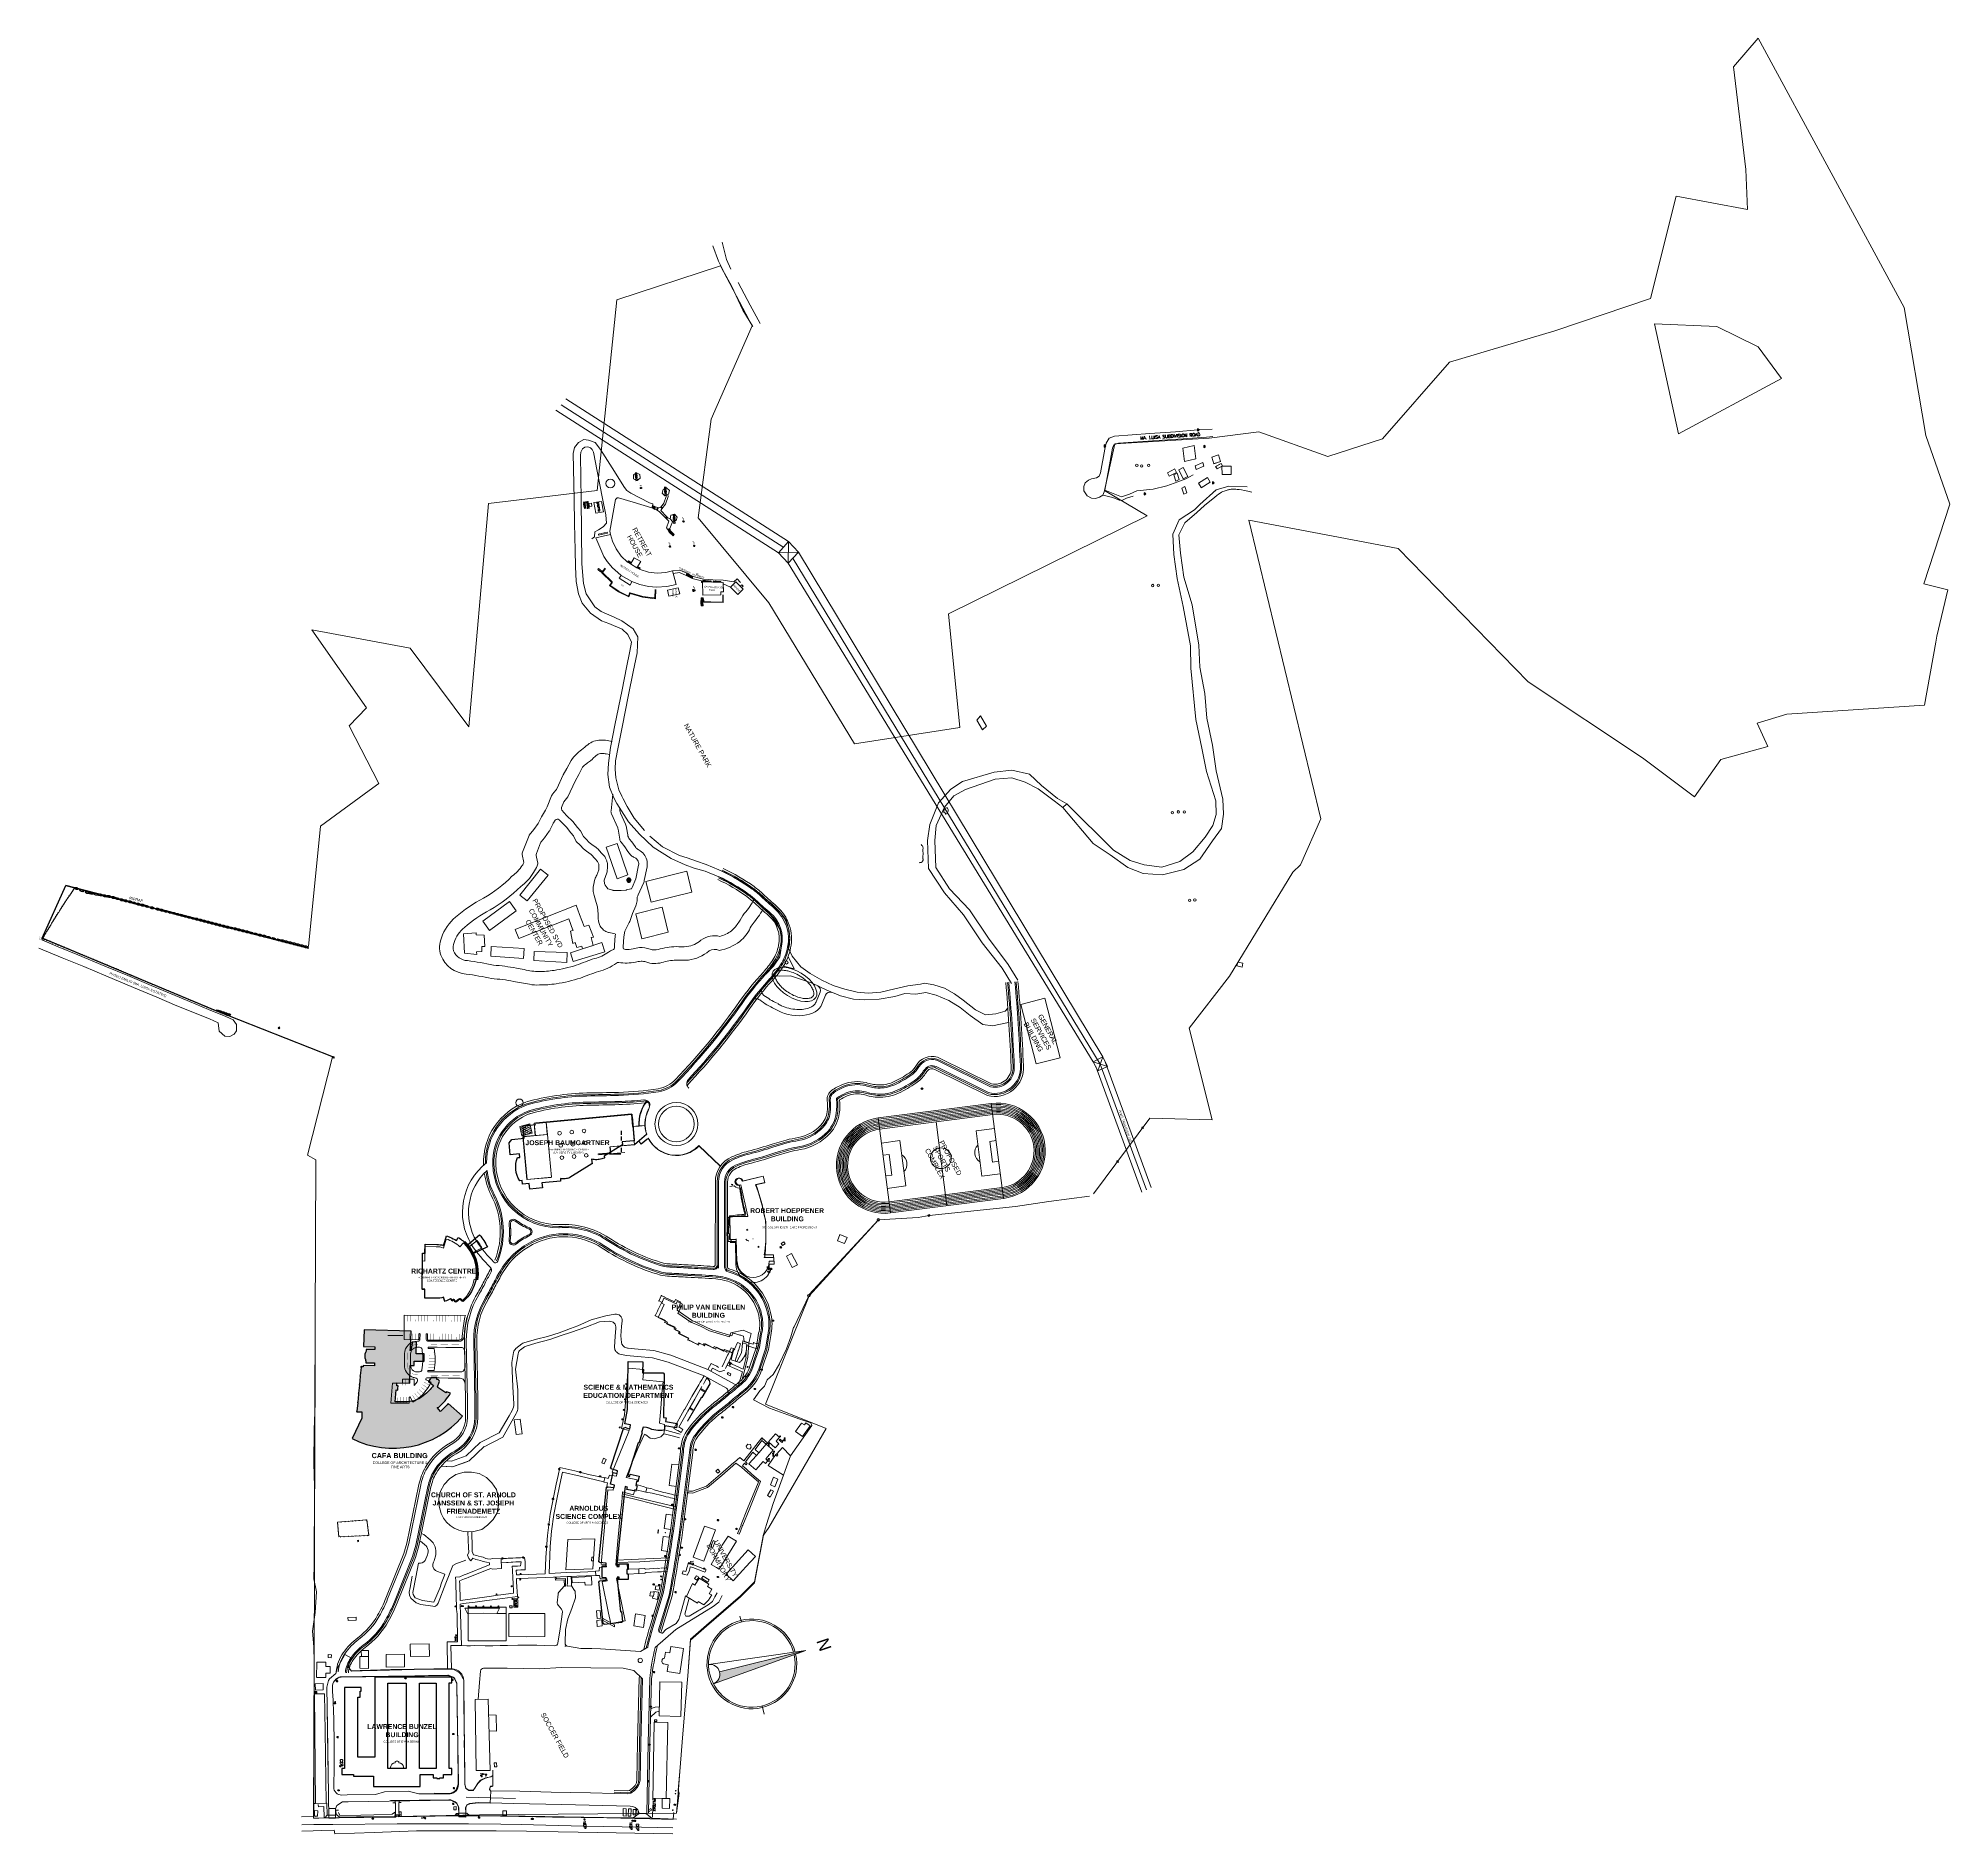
# Model space of a CAD drawing. Header units: millimetres. Extents: x -616979 to 2364082, y 43054 to 1637649.
# Drawn here: x 859121 to 2364082, y 224332 to 1637649 of the extents above; entities that cross this region are included whole.
import ezdxf
from ezdxf.enums import TextEntityAlignment as Align

# ---------------------------------------------------------------- set-up
doc = ezdxf.new("R2010")
doc.units = ezdxf.units.MM
doc.styles.add('DIMTEXT', font='dim.shx', dxfattribs={"width": 0.75})
doc.styles.add('L60', font='simplex_.ttf', dxfattribs={"height": 1.524})
doc.styles.add('S6', font='SIMPLEX', dxfattribs={"height": 8.333333})
doc.styles.get("Standard").update_dxf_attribs({"font": 'arial.ttf'})
doc.styles.add('style2', font='arial.ttf')
pattern_1 = [(274.122352842, (-1143977139.19, 498598954.33), (110.383895001, -53.5464532), [15.335759567, -107.350316972]), (4.122352842, (-1143977138.64, 498598946.68), (101.564413631, 68.8222116007), [7.667879784, -204.830683992]), (4.122352842, (-1143977138.504, 498598944.77), (101.564413631, 68.8222116007), [6.134303827, -206.364259949]), (4.122352842, (-1143977138.78, 498598948.594), (101.564413631, 68.8222116007), [6.134303827, -206.364259949]), (334.122352842, (-1143977138.37, 498598942.86), (101.564536254, 68.822030639), [4.907443062, -117.778633478]), (34.122352842, (-1143977138.92, 498598950.51), (-8.8193587465, 122.368483839), [4.907443062, -117.778633478])]
pattern_2 = [(274.122352842, (-1143982446.22, 498554600.22), (110.383895001, -53.5464532), [15.335759567, -107.350316972]), (4.122352842, (-1143982445.67, 498554592.57), (101.564413631, 68.8222116007), [7.667879784, -204.830683992]), (4.122352842, (-1143982445.53, 498554590.657), (101.564413631, 68.8222116007), [6.134303827, -206.364259949]), (4.122352842, (-1143982445.807, 498554594.48), (101.564413631, 68.8222116007), [6.134303827, -206.364259949]), (334.122352842, (-1143982445.39, 498554588.74), (101.564536254, 68.822030639), [4.907443062, -117.778633478]), (34.122352842, (-1143982445.94, 498554596.39), (-8.8193587465, 122.368483839), [4.907443062, -117.778633478])]
pattern_3 = [(274.122352842, (-1143710390.68, 498773025.67), (66.2303370004, -32.12787192), [9.2014557405, -64.4101901834]), (4.122352842, (-1143710390.348, 498773021.08), (60.9386481786, 41.2933269604), [4.6007278702, -122.898410395]), (4.122352842, (-1143710390.265, 498773019.934), (60.9386481786, 41.2933269604), [3.6805822962, -123.8185559692]), (4.122352842, (-1143710390.43, 498773022.23), (60.9386481786, 41.2933269604), [3.6805822962, -123.8185559692]), (334.122352842, (-1143710390.18, 498773018.79), (60.9387217525, 41.2932183835), [2.944465837, -70.667180087]), (34.122352842, (-1143710390.513, 498773023.376), (-5.291615248, 73.4210903036), [2.944465837, -70.667180087])]
pattern_4 = [(274.12235284, (-1143710390.7, 498773025.7), (1545.37453, -749.6503448), [214.700634, -1502.9044376]), (4.12235284, (-1143710383, 498772918.6), (1421.90179083, 963.5109624), [107.350317, -2867.6295759]), (4.12235284, (-1143710381, 498772891.8), (1421.90179083, 963.5109624), [85.8802536, -2889.0996393]), (4.12235284, (-1143710384.9, 498772945.4), (1421.90179083, 963.5109624), [85.8802536, -2889.0996393]), (334.12235284, (-1143710379.1, 498772865), (1421.9035076, 963.508429), [68.7042029, -1648.9008687]), (34.12235284, (-1143710386.8, 498772972.1), (-123.4710225, 1713.1587737), [68.7042029, -1648.9008687])]
pattern_5 = [(274.122352842, (-1143931965.24, 498535506.95), (110.383895001, -53.5464532), [15.335759567, -107.350316972]), (4.122352842, (-1143931964.69, 498535499.3), (101.564413631, 68.8222116007), [7.667879784, -204.830683992]), (4.122352842, (-1143931964.55, 498535497.39), (101.564413631, 68.8222116007), [6.134303827, -206.364259949]), (4.122352842, (-1143931964.826, 498535501.214), (101.564413631, 68.8222116007), [6.134303827, -206.364259949]), (334.122352842, (-1143931964.41, 498535495.48), (101.564536254, 68.822030639), [4.907443062, -117.778633478]), (34.122352842, (-1143931964.96, 498535503.13), (-8.8193587465, 122.368483839), [4.907443062, -117.778633478])]
pattern_6 = [(274.122352842, (-1143946584.38, 498542414.69), (110.383895001, -53.5464532), [15.335759567, -107.350316972]), (4.122352842, (-1143946583.83, 498542407.04), (101.564413631, 68.8222116007), [7.667879784, -204.830683992]), (4.122352842, (-1143946583.694, 498542405.125), (101.564413631, 68.8222116007), [6.134303827, -206.364259949]), (4.122352842, (-1143946583.97, 498542408.95), (101.564413631, 68.8222116007), [6.134303827, -206.364259949]), (334.122352842, (-1143946583.56, 498542403.21), (101.564536254, 68.822030639), [4.907443062, -117.778633478]), (34.122352842, (-1143946584.11, 498542410.86), (-8.8193587465, 122.368483839), [4.907443062, -117.778633478])]
pattern_7 = [(274.122352842, (-1143946656.21, 498497721.17), (110.383895001, -53.5464532), [15.335759567, -107.350316972]), (4.122352842, (-1143946655.663, 498497713.52), (101.564413631, 68.8222116007), [7.667879784, -204.830683992]), (4.122352842, (-1143946655.526, 498497711.61), (101.564413631, 68.8222116007), [6.134303827, -206.364259949]), (4.122352842, (-1143946655.8, 498497715.434), (101.564413631, 68.8222116007), [6.134303827, -206.364259949]), (334.122352842, (-1143946655.39, 498497709.7), (101.564536254, 68.822030639), [4.907443062, -117.778633478]), (34.122352842, (-1143946655.94, 498497717.35), (-8.8193587465, 122.368483839), [4.907443062, -117.778633478])]
pattern_8 = [(274.122352842, (-1143957432.51, 498504256.95), (110.383895001, -53.5464532), [15.335759567, -107.350316972]), (4.122352842, (-1143957431.96, 498504249.3), (101.564413631, 68.8222116007), [7.667879784, -204.830683992]), (4.122352842, (-1143957431.82, 498504247.39), (101.564413631, 68.8222116007), [6.134303827, -206.364259949]), (4.122352842, (-1143957432.1, 498504251.215), (101.564413631, 68.8222116007), [6.134303827, -206.364259949]), (334.122352842, (-1143957431.68, 498504245.48), (101.564536254, 68.822030639), [4.907443062, -117.778633478]), (34.122352842, (-1143957432.24, 498504253.13), (-8.8193587465, 122.368483839), [4.907443062, -117.778633478])]
pattern_9 = [(274.122352842, (-1143975009.8, 498520762.77), (110.383895001, -53.5464532), [15.335759567, -107.350316972]), (4.122352842, (-1143975009.246, 498520755.125), (101.564413631, 68.8222116007), [7.667879784, -204.830683992]), (4.122352842, (-1143975009.11, 498520753.21), (101.564413631, 68.8222116007), [6.134303827, -206.364259949]), (4.122352842, (-1143975009.384, 498520757.037), (101.564413631, 68.8222116007), [6.134303827, -206.364259949]), (334.122352842, (-1143975008.97, 498520751.3), (101.564536254, 68.822030639), [4.907443062, -117.778633478]), (34.122352842, (-1143975009.52, 498520758.95), (-8.8193587465, 122.368483839), [4.907443062, -117.778633478])]
pattern_10 = [(274.122352842, (-1143972534.67, 498543130.37), (110.383895001, -53.5464532), [15.335759567, -107.350316972]), (4.122352842, (-1143972534.116, 498543122.72), (101.564413631, 68.8222116007), [7.667879784, -204.830683992]), (4.122352842, (-1143972533.98, 498543120.806), (101.564413631, 68.8222116007), [6.134303827, -206.364259949]), (4.122352842, (-1143972534.254, 498543124.63), (101.564413631, 68.8222116007), [6.134303827, -206.364259949]), (334.122352842, (-1143972533.84, 498543118.89), (101.564536254, 68.822030639), [4.907443062, -117.778633478]), (34.122352842, (-1143972534.39, 498543126.54), (-8.8193587465, 122.368483839), [4.907443062, -117.778633478])]
pattern_11 = [(274.122352842, (-1143988011.06, 498514091.99), (110.383895001, -53.5464532), [15.335759567, -107.350316972]), (4.122352842, (-1143988010.51, 498514084.34), (101.564413631, 68.8222116007), [7.667879784, -204.830683992]), (4.122352842, (-1143988010.37, 498514082.43), (101.564413631, 68.8222116007), [6.134303827, -206.364259949]), (4.122352842, (-1143988010.65, 498514086.25), (101.564413631, 68.8222116007), [6.134303827, -206.364259949]), (334.122352842, (-1143988010.23, 498514080.52), (101.564536254, 68.822030639), [4.907443062, -117.778633478]), (34.122352842, (-1143988010.79, 498514088.16), (-8.8193587465, 122.368483839), [4.907443062, -117.778633478])]
pattern_12 = [(274.122352842, (-1143976600.92, 498515156.49), (110.383895001, -53.5464532), [15.335759567, -107.350316972]), (4.122352842, (-1143976600.37, 498515148.84), (101.564413631, 68.8222116007), [7.667879784, -204.830683992]), (4.122352842, (-1143976600.234, 498515146.926), (101.564413631, 68.8222116007), [6.134303827, -206.364259949]), (4.122352842, (-1143976600.51, 498515150.75), (101.564413631, 68.8222116007), [6.134303827, -206.364259949]), (334.122352842, (-1143976600.1, 498515145.01), (101.564536254, 68.822030639), [4.907443062, -117.778633478]), (34.122352842, (-1143976600.65, 498515152.66), (-8.8193587465, 122.368483839), [4.907443062, -117.778633478])]
pattern_13 = [(274.122352842, (-1143969184.66, 498508475.39), (110.383895001, -53.5464532), [15.335759567, -107.350316972]), (4.122352842, (-1143969184.114, 498508467.74), (101.564413631, 68.8222116007), [7.667879784, -204.830683992]), (4.122352842, (-1143969183.976, 498508465.83), (101.564413631, 68.8222116007), [6.134303827, -206.364259949]), (4.122352842, (-1143969184.25, 498508469.655), (101.564413631, 68.8222116007), [6.134303827, -206.364259949]), (334.122352842, (-1143969183.84, 498508463.92), (101.564536254, 68.822030639), [4.907443062, -117.778633478]), (34.122352842, (-1143969184.39, 498508471.57), (-8.8193587465, 122.368483839), [4.907443062, -117.778633478])]
pattern_14 = [(274.122352842, (-1143979967.7, 498485809.27), (110.383895001, -53.5464532), [15.335759567, -107.350316972]), (4.122352842, (-1143979967.153, 498485801.62), (101.564413631, 68.8222116007), [7.667879784, -204.830683992]), (4.122352842, (-1143979967.015, 498485799.71), (101.564413631, 68.8222116007), [6.134303827, -206.364259949]), (4.122352842, (-1143979967.29, 498485803.53), (101.564413631, 68.8222116007), [6.134303827, -206.364259949]), (334.122352842, (-1143979966.88, 498485797.8), (101.564536254, 68.822030639), [4.907443062, -117.778633478]), (34.122352842, (-1143979967.43, 498485805.44), (-8.8193587465, 122.368483839), [4.907443062, -117.778633478])]
pattern_15 = [(274.122352842, (-1143997130.14, 498491855.72), (110.383895001, -53.5464532), [15.335759567, -107.350316972]), (4.122352842, (-1143997129.59, 498491848.077), (101.564413631, 68.8222116007), [7.667879784, -204.830683992]), (4.122352842, (-1143997129.45, 498491846.165), (101.564413631, 68.8222116007), [6.134303827, -206.364259949]), (4.122352842, (-1143997129.73, 498491849.99), (101.564413631, 68.8222116007), [6.134303827, -206.364259949]), (334.122352842, (-1143997129.31, 498491844.25), (101.564536254, 68.822030639), [4.907443062, -117.778633478]), (34.122352842, (-1143997129.86, 498491851.9), (-8.8193587465, 122.368483839), [4.907443062, -117.778633478])]
pattern_16 = [(274.122352842, (-1144076401.36, 498559131.42), (110.383895001, -53.5464532), [15.335759567, -107.350316972]), (4.122352842, (-1144076400.804, 498559123.774), (101.564413631, 68.8222116007), [7.667879784, -204.830683992]), (4.122352842, (-1144076400.666, 498559121.86), (101.564413631, 68.8222116007), [6.134303827, -206.364259949]), (4.122352842, (-1144076400.94, 498559125.686), (101.564413631, 68.8222116007), [6.134303827, -206.364259949]), (334.122352842, (-1144076400.53, 498559119.95), (101.564536254, 68.822030639), [4.907443062, -117.778633478]), (34.122352842, (-1144076401.08, 498559127.6), (-8.8193587465, 122.368483839), [4.907443062, -117.778633478])]
pattern_17 = [(274.122352842, (-1144081719.59, 498521517.52), (110.383895001, -53.5464532), [15.335759567, -107.350316972]), (4.122352842, (-1144081719.035, 498521509.876), (101.564413631, 68.8222116007), [7.667879784, -204.830683992]), (4.122352842, (-1144081718.9, 498521507.964), (101.564413631, 68.8222116007), [6.134303827, -206.364259949]), (4.122352842, (-1144081719.17, 498521511.79), (101.564413631, 68.8222116007), [6.134303827, -206.364259949]), (334.122352842, (-1144081718.76, 498521506.05), (101.564536254, 68.822030639), [4.907443062, -117.778633478]), (34.122352842, (-1144081719.31, 498521513.7), (-8.8193587465, 122.368483839), [4.907443062, -117.778633478])]
pattern_18 = [(274.122352842, (-1144054892.72, 498580265.45), (110.383895001, -53.5464532), [15.335759567, -107.350316972]), (4.122352842, (-1144054892.167, 498580257.8), (101.564413631, 68.8222116007), [7.667879784, -204.830683992]), (4.122352842, (-1144054892.03, 498580255.89), (101.564413631, 68.8222116007), [6.134303827, -206.364259949]), (4.122352842, (-1144054892.305, 498580259.715), (101.564413631, 68.8222116007), [6.134303827, -206.364259949]), (334.122352842, (-1144054891.89, 498580253.98), (101.564536254, 68.822030639), [4.907443062, -117.778633478]), (34.122352842, (-1144054892.44, 498580261.63), (-8.8193587465, 122.368483839), [4.907443062, -117.778633478])]
pattern_19 = [(274.122352842, (-1144039328.1, 498576902.91), (110.383895001, -53.5464532), [15.335759567, -107.350316972]), (4.122352842, (-1144039327.55, 498576895.26), (101.564413631, 68.8222116007), [7.667879784, -204.830683992]), (4.122352842, (-1144039327.41, 498576893.35), (101.564413631, 68.8222116007), [6.134303827, -206.364259949]), (4.122352842, (-1144039327.687, 498576897.174), (101.564413631, 68.8222116007), [6.134303827, -206.364259949]), (334.122352842, (-1144039327.27, 498576891.44), (101.564536254, 68.822030639), [4.907443062, -117.778633478]), (34.122352842, (-1144039327.82, 498576899.09), (-8.8193587465, 122.368483839), [4.907443062, -117.778633478])]
pattern_20 = [(274.122352842, (-1143964083.75, 498597785.9), (110.383895001, -53.5464532), [15.335759567, -107.350316972]), (4.122352842, (-1143964083.196, 498597778.25), (101.564413631, 68.8222116007), [7.667879784, -204.830683992]), (4.122352842, (-1143964083.06, 498597776.34), (101.564413631, 68.8222116007), [6.134303827, -206.364259949]), (4.122352842, (-1143964083.333, 498597780.163), (101.564413631, 68.8222116007), [6.134303827, -206.364259949]), (334.122352842, (-1143964082.92, 498597774.43), (101.564536254, 68.822030639), [4.907443062, -117.778633478]), (34.122352842, (-1143964083.47, 498597782.08), (-8.8193587465, 122.368483839), [4.907443062, -117.778633478])]
pattern_21 = [(274.122352842, (-1143992716.64, 498491360.25), (110.383895001, -53.5464532), [15.335759567, -107.350316972]), (4.122352842, (-1143992716.09, 498491352.6), (101.564413631, 68.8222116007), [7.667879784, -204.830683992]), (4.122352842, (-1143992715.95, 498491350.687), (101.564413631, 68.8222116007), [6.134303827, -206.364259949]), (4.122352842, (-1143992716.225, 498491354.51), (101.564413631, 68.8222116007), [6.134303827, -206.364259949]), (334.122352842, (-1143992715.81, 498491348.77), (101.564536254, 68.822030639), [4.907443062, -117.778633478]), (34.122352842, (-1143992716.36, 498491356.42), (-8.8193587465, 122.368483839), [4.907443062, -117.778633478])]
pattern_22 = [(274.122352842, (-1143912100.96, 498660892.11), (110.383895001, -53.5464532), [15.335759567, -107.350316972]), (4.122352842, (-1143912100.407, 498660884.46), (101.564413631, 68.8222116007), [7.667879784, -204.830683992]), (4.122352842, (-1143912100.27, 498660882.55), (101.564413631, 68.8222116007), [6.134303827, -206.364259949]), (4.122352842, (-1143912100.545, 498660886.37), (101.564413631, 68.8222116007), [6.134303827, -206.364259949]), (334.122352842, (-1143912100.13, 498660880.64), (101.564536254, 68.822030639), [4.907443062, -117.778633478]), (34.122352842, (-1143912100.68, 498660888.28), (-8.8193587465, 122.368483839), [4.907443062, -117.778633478])]
pattern_23 = [(274.122352842, (-1143917463.83, 498645667.59), (110.383895001, -53.5464532), [15.335759567, -107.350316972]), (4.122352842, (-1143917463.28, 498645659.94), (101.564413631, 68.8222116007), [7.667879784, -204.830683992]), (4.122352842, (-1143917463.14, 498645658.03), (101.564413631, 68.8222116007), [6.134303827, -206.364259949]), (4.122352842, (-1143917463.415, 498645661.853), (101.564413631, 68.8222116007), [6.134303827, -206.364259949]), (334.122352842, (-1143917463, 498645656.12), (101.564536254, 68.822030639), [4.907443062, -117.778633478]), (34.122352842, (-1143917463.55, 498645663.77), (-8.8193587465, 122.368483839), [4.907443062, -117.778633478])]
pattern_24 = [(274.122352842, (-1143996797.44, 498422735.78), (110.383895001, -53.5464532), [15.335759567, -107.350316972]), (4.122352842, (-1143996796.89, 498422728.136), (101.564413631, 68.8222116007), [7.667879784, -204.830683992]), (4.122352842, (-1143996796.75, 498422726.224), (101.564413631, 68.8222116007), [6.134303827, -206.364259949]), (4.122352842, (-1143996797.025, 498422730.05), (101.564413631, 68.8222116007), [6.134303827, -206.364259949]), (334.122352842, (-1143996796.61, 498422724.31), (101.564536254, 68.822030639), [4.907443062, -117.778633478]), (34.122352842, (-1143996797.16, 498422731.96), (-8.8193587465, 122.368483839), [4.907443062, -117.778633478])]
pattern_25 = [(274.122352842, (-1143999444.35, 498395629.34), (110.383895001, -53.5464532), [15.335759567, -107.350316972]), (4.122352842, (-1143999443.8, 498395621.696), (101.564413631, 68.8222116007), [7.667879784, -204.830683992]), (4.122352842, (-1143999443.66, 498395619.784), (101.564413631, 68.8222116007), [6.134303827, -206.364259949]), (4.122352842, (-1143999443.936, 498395623.61), (101.564413631, 68.8222116007), [6.134303827, -206.364259949]), (334.122352842, (-1143999443.52, 498395617.87), (101.564536254, 68.822030639), [4.907443062, -117.778633478]), (34.122352842, (-1143999444.07, 498395625.52), (-8.8193587465, 122.368483839), [4.907443062, -117.778633478])]
pattern_26 = [(274.122352842, (-1144000502.3, 498365693.07), (110.383895001, -53.5464532), [15.335759567, -107.350316972]), (4.122352842, (-1144000501.746, 498365685.424), (101.564413631, 68.8222116007), [7.667879784, -204.830683992]), (4.122352842, (-1144000501.61, 498365683.51), (101.564413631, 68.8222116007), [6.134303827, -206.364259949]), (4.122352842, (-1144000501.884, 498365687.336), (101.564413631, 68.8222116007), [6.134303827, -206.364259949]), (334.122352842, (-1144000501.47, 498365681.6), (101.564536254, 68.822030639), [4.907443062, -117.778633478]), (34.122352842, (-1144000502.02, 498365689.25), (-8.8193587465, 122.368483839), [4.907443062, -117.778633478])]
pattern_27 = [(274.122352842, (-1144001399.31, 498337017.81), (110.383895001, -53.5464532), [15.335759567, -107.350316972]), (4.122352842, (-1144001398.76, 498337010.164), (101.564413631, 68.8222116007), [7.667879784, -204.830683992]), (4.122352842, (-1144001398.62, 498337008.25), (101.564413631, 68.8222116007), [6.134303827, -206.364259949]), (4.122352842, (-1144001398.897, 498337012.076), (101.564413631, 68.8222116007), [6.134303827, -206.364259949]), (334.122352842, (-1144001398.48, 498337006.34), (101.564536254, 68.822030639), [4.907443062, -117.778633478]), (34.122352842, (-1144001399.03, 498337013.99), (-8.8193587465, 122.368483839), [4.907443062, -117.778633478])]
pattern_28 = [(274.122352842, (-1144051627.73, 498306782.28), (110.383895001, -53.5464532), [15.335759567, -107.350316972]), (4.122352842, (-1144051627.18, 498306774.63), (101.564413631, 68.8222116007), [7.667879784, -204.830683992]), (4.122352842, (-1144051627.04, 498306772.72), (101.564413631, 68.8222116007), [6.134303827, -206.364259949]), (4.122352842, (-1144051627.315, 498306776.54), (101.564413631, 68.8222116007), [6.134303827, -206.364259949]), (334.122352842, (-1144051626.9, 498306770.8), (101.564536254, 68.822030639), [4.907443062, -117.778633478]), (34.122352842, (-1144051627.45, 498306778.45), (-8.8193587465, 122.368483839), [4.907443062, -117.778633478])]
pattern_29 = [(274.122352842, (-1144092447.93, 498307268.87), (110.383895001, -53.5464532), [15.335759567, -107.350316972]), (4.122352842, (-1144092447.38, 498307261.22), (101.564413631, 68.8222116007), [7.667879784, -204.830683992]), (4.122352842, (-1144092447.24, 498307259.305), (101.564413631, 68.8222116007), [6.134303827, -206.364259949]), (4.122352842, (-1144092447.515, 498307263.13), (101.564413631, 68.8222116007), [6.134303827, -206.364259949]), (334.122352842, (-1144092447.1, 498307257.39), (101.564536254, 68.822030639), [4.907443062, -117.778633478]), (34.122352842, (-1144092447.65, 498307265.04), (-8.8193587465, 122.368483839), [4.907443062, -117.778633478])]
pattern_30 = [(274.122352842, (-1144155014.38, 498319079.37), (110.383895001, -53.5464532), [15.335759567, -107.350316972]), (4.122352842, (-1144155013.83, 498319071.726), (101.564413631, 68.8222116007), [7.667879784, -204.830683992]), (4.122352842, (-1144155013.69, 498319069.814), (101.564413631, 68.8222116007), [6.134303827, -206.364259949]), (4.122352842, (-1144155013.97, 498319073.64), (101.564413631, 68.8222116007), [6.134303827, -206.364259949]), (334.122352842, (-1144155013.56, 498319067.9), (101.564536254, 68.822030639), [4.907443062, -117.778633478]), (34.122352842, (-1144155014.11, 498319075.55), (-8.8193587465, 122.368483839), [4.907443062, -117.778633478])]
pattern_31 = [(274.122352842, (-1144154474.47, 498331476.83), (110.383895001, -53.5464532), [15.335759567, -107.350316972]), (4.122352842, (-1144154473.92, 498331469.18), (101.564413631, 68.8222116007), [7.667879784, -204.830683992]), (4.122352842, (-1144154473.78, 498331467.27), (101.564413631, 68.8222116007), [6.134303827, -206.364259949]), (4.122352842, (-1144154474.055, 498331471.094), (101.564413631, 68.8222116007), [6.134303827, -206.364259949]), (334.122352842, (-1144154473.64, 498331465.36), (101.564536254, 68.822030639), [4.907443062, -117.778633478]), (34.122352842, (-1144154474.19, 498331473.01), (-8.8193587465, 122.368483839), [4.907443062, -117.778633478])]
pattern_32 = [(274.122352842, (-1144134825.41, 498308398.68), (110.383895001, -53.5464532), [15.335759567, -107.350316972]), (4.122352842, (-1144134824.856, 498308391.03), (101.564413631, 68.8222116007), [7.667879784, -204.830683992]), (4.122352842, (-1144134824.72, 498308389.115), (101.564413631, 68.8222116007), [6.134303827, -206.364259949]), (4.122352842, (-1144134824.994, 498308392.94), (101.564413631, 68.8222116007), [6.134303827, -206.364259949]), (334.122352842, (-1144134824.58, 498308387.2), (101.564536254, 68.822030639), [4.907443062, -117.778633478]), (34.122352842, (-1144134825.13, 498308394.85), (-8.8193587465, 122.368483839), [4.907443062, -117.778633478])]
pattern_33 = [(274.122352842, (-1144177102.71, 498307869.82), (110.383895001, -53.5464532), [15.335759567, -107.350316972]), (4.122352842, (-1144177102.16, 498307862.17), (101.564413631, 68.8222116007), [7.667879784, -204.830683992]), (4.122352842, (-1144177102.02, 498307860.26), (101.564413631, 68.8222116007), [6.134303827, -206.364259949]), (4.122352842, (-1144177102.3, 498307864.083), (101.564413631, 68.8222116007), [6.134303827, -206.364259949]), (334.122352842, (-1144177101.88, 498307858.35), (101.564536254, 68.822030639), [4.907443062, -117.778633478]), (34.122352842, (-1144177102.44, 498307866), (-8.8193587465, 122.368483839), [4.907443062, -117.778633478])]
pattern_34 = [(274.122352842, (-1144245296.73, 498329764), (110.383895001, -53.5464532), [15.335759567, -107.350316972]), (4.122352842, (-1144245296.175, 498329756.35), (101.564413631, 68.8222116007), [7.667879784, -204.830683992]), (4.122352842, (-1144245296.04, 498329754.44), (101.564413631, 68.8222116007), [6.134303827, -206.364259949]), (4.122352842, (-1144245296.313, 498329758.26), (101.564413631, 68.8222116007), [6.134303827, -206.364259949]), (334.122352842, (-1144245295.9, 498329752.53), (101.564536254, 68.822030639), [4.907443062, -117.778633478]), (34.122352842, (-1144245296.45, 498329760.17), (-8.8193587465, 122.368483839), [4.907443062, -117.778633478])]
pattern_35 = [(274.122352842, (-1144243979.83, 498348716.34), (110.383895001, -53.5464532), [15.335759567, -107.350316972]), (4.122352842, (-1144243979.28, 498348708.696), (101.564413631, 68.8222116007), [7.667879784, -204.830683992]), (4.122352842, (-1144243979.14, 498348706.784), (101.564413631, 68.8222116007), [6.134303827, -206.364259949]), (4.122352842, (-1144243979.416, 498348710.61), (101.564413631, 68.8222116007), [6.134303827, -206.364259949]), (334.122352842, (-1144243979, 498348704.87), (101.564536254, 68.822030639), [4.907443062, -117.778633478]), (34.122352842, (-1144243979.55, 498348712.52), (-8.8193587465, 122.368483839), [4.907443062, -117.778633478])]
pattern_36 = [(274.122352842, (-1144246026.27, 498371600.68), (110.383895001, -53.5464532), [15.335759567, -107.350316972]), (4.122352842, (-1144246025.72, 498371593.033), (101.564413631, 68.8222116007), [7.667879784, -204.830683992]), (4.122352842, (-1144246025.585, 498371591.12), (101.564413631, 68.8222116007), [6.134303827, -206.364259949]), (4.122352842, (-1144246025.86, 498371594.945), (101.564413631, 68.8222116007), [6.134303827, -206.364259949]), (334.122352842, (-1144246025.45, 498371589.21), (101.564536254, 68.822030639), [4.907443062, -117.778633478]), (34.122352842, (-1144246026, 498371596.86), (-8.8193587465, 122.368483839), [4.907443062, -117.778633478])]
pattern_37 = [(274.122352842, (-1144248190.47, 498398228.65), (110.383895001, -53.5464532), [15.335759567, -107.350316972]), (4.122352842, (-1144248189.92, 498398221), (101.564413631, 68.8222116007), [7.667879784, -204.830683992]), (4.122352842, (-1144248189.784, 498398219.09), (101.564413631, 68.8222116007), [6.134303827, -206.364259949]), (4.122352842, (-1144248190.06, 498398222.91), (101.564413631, 68.8222116007), [6.134303827, -206.364259949]), (334.122352842, (-1144248189.65, 498398217.18), (101.564536254, 68.822030639), [4.907443062, -117.778633478]), (34.122352842, (-1144248190.2, 498398224.82), (-8.8193587465, 122.368483839), [4.907443062, -117.778633478])]
pattern_38 = [(274.122352842, (-1144246467.22, 498415668.37), (110.383895001, -53.5464532), [15.335759567, -107.350316972]), (4.122352842, (-1144246466.664, 498415660.72), (101.564413631, 68.8222116007), [7.667879784, -204.830683992]), (4.122352842, (-1144246466.526, 498415658.81), (101.564413631, 68.8222116007), [6.134303827, -206.364259949]), (4.122352842, (-1144246466.8, 498415662.63), (101.564413631, 68.8222116007), [6.134303827, -206.364259949]), (334.122352842, (-1144246466.39, 498415656.9), (101.564536254, 68.822030639), [4.907443062, -117.778633478]), (34.122352842, (-1144246466.94, 498415664.54), (-8.8193587465, 122.368483839), [4.907443062, -117.778633478])]
pattern_39 = [(274.122352842, (-1144192582.97, 498417971.32), (110.383895001, -53.5464532), [15.335759567, -107.350316972]), (4.122352842, (-1144192582.42, 498417963.67), (101.564413631, 68.8222116007), [7.667879784, -204.830683992]), (4.122352842, (-1144192582.28, 498417961.756), (101.564413631, 68.8222116007), [6.134303827, -206.364259949]), (4.122352842, (-1144192582.557, 498417965.58), (101.564413631, 68.8222116007), [6.134303827, -206.364259949]), (334.122352842, (-1144192582.14, 498417959.84), (101.564536254, 68.822030639), [4.907443062, -117.778633478]), (34.122352842, (-1144192582.69, 498417967.49), (-8.8193587465, 122.368483839), [4.907443062, -117.778633478])]
pattern_40 = [(274.122352842, (-1144155617.94, 498416683.86), (110.383895001, -53.5464532), [15.335759567, -107.350316972]), (4.122352842, (-1144155617.39, 498416676.215), (101.564413631, 68.8222116007), [7.667879784, -204.830683992]), (4.122352842, (-1144155617.253, 498416674.3), (101.564413631, 68.8222116007), [6.134303827, -206.364259949]), (4.122352842, (-1144155617.53, 498416678.13), (101.564413631, 68.8222116007), [6.134303827, -206.364259949]), (334.122352842, (-1144155617.12, 498416672.39), (101.564536254, 68.822030639), [4.907443062, -117.778633478]), (34.122352842, (-1144155617.67, 498416680.04), (-8.8193587465, 122.368483839), [4.907443062, -117.778633478])]
pattern_41 = [(274.122352842, (-1144154843.17, 498374085.3), (110.383895001, -53.5464532), [15.335759567, -107.350316972]), (4.122352842, (-1144154842.62, 498374077.647), (101.564413631, 68.8222116007), [7.667879784, -204.830683992]), (4.122352842, (-1144154842.48, 498374075.735), (101.564413631, 68.8222116007), [6.134303827, -206.364259949]), (4.122352842, (-1144154842.755, 498374079.56), (101.564413631, 68.8222116007), [6.134303827, -206.364259949]), (334.122352842, (-1144154842.34, 498374073.82), (101.564536254, 68.822030639), [4.907443062, -117.778633478]), (34.122352842, (-1144154842.89, 498374081.47), (-8.8193587465, 122.368483839), [4.907443062, -117.778633478])]
pattern_42 = [(274.122352842, (-1144079749.92, 498538938.2), (110.383895001, -53.5464532), [15.335759567, -107.350316972]), (4.122352842, (-1144079749.365, 498538930.55), (101.564413631, 68.8222116007), [7.667879784, -204.830683992]), (4.122352842, (-1144079749.23, 498538928.64), (101.564413631, 68.8222116007), [6.134303827, -206.364259949]), (4.122352842, (-1144079749.5, 498538932.464), (101.564413631, 68.8222116007), [6.134303827, -206.364259949]), (334.122352842, (-1144079749.09, 498538926.73), (101.564536254, 68.822030639), [4.907443062, -117.778633478]), (34.122352842, (-1144079749.64, 498538934.38), (-8.8193587465, 122.368483839), [4.907443062, -117.778633478])]
pattern_43 = [(274.122352842, (-1144071539.27, 498582513.68), (110.383895001, -53.5464532), [15.335759567, -107.350316972]), (4.122352842, (-1144071538.72, 498582506.03), (101.564413631, 68.8222116007), [7.667879784, -204.830683992]), (4.122352842, (-1144071538.58, 498582504.12), (101.564413631, 68.8222116007), [6.134303827, -206.364259949]), (4.122352842, (-1144071538.856, 498582507.94), (101.564413631, 68.8222116007), [6.134303827, -206.364259949]), (334.122352842, (-1144071538.44, 498582502.21), (101.564536254, 68.822030639), [4.907443062, -117.778633478]), (34.122352842, (-1144071538.99, 498582509.85), (-8.8193587465, 122.368483839), [4.907443062, -117.778633478])]
pattern_44 = [(274.122352842, (-1143904632.44, 498740162.83), (110.383895001, -53.5464532), [15.335759567, -107.350316972]), (4.122352842, (-1143904631.89, 498740155.184), (101.564413631, 68.8222116007), [7.667879784, -204.830683992]), (4.122352842, (-1143904631.75, 498740153.27), (101.564413631, 68.8222116007), [6.134303827, -206.364259949]), (4.122352842, (-1143904632.026, 498740157.096), (101.564413631, 68.8222116007), [6.134303827, -206.364259949]), (334.122352842, (-1143904631.61, 498740151.36), (101.564536254, 68.822030639), [4.907443062, -117.778633478]), (34.122352842, (-1143904632.16, 498740159.01), (-8.8193587465, 122.368483839), [4.907443062, -117.778633478])]
pattern_45 = [(274.122352842, (-1143903186.17, 498699457.63), (110.383895001, -53.5464532), [15.335759567, -107.350316972]), (4.122352842, (-1143903185.62, 498699449.984), (101.564413631, 68.8222116007), [7.667879784, -204.830683992]), (4.122352842, (-1143903185.485, 498699448.07), (101.564413631, 68.8222116007), [6.134303827, -206.364259949]), (4.122352842, (-1143903185.76, 498699451.896), (101.564413631, 68.8222116007), [6.134303827, -206.364259949]), (334.122352842, (-1143903185.35, 498699446.16), (101.564536254, 68.822030639), [4.907443062, -117.778633478]), (34.122352842, (-1143903185.9, 498699453.81), (-8.8193587465, 122.368483839), [4.907443062, -117.778633478])]
pattern_46 = [(274.122352842, (-1143998027.59, 498467083.64), (110.383895001, -53.5464532), [15.335759567, -107.350316972]), (4.122352842, (-1143998027.04, 498467075.99), (101.564413631, 68.8222116007), [7.667879784, -204.830683992]), (4.122352842, (-1143998026.9, 498467074.08), (101.564413631, 68.8222116007), [6.134303827, -206.364259949]), (4.122352842, (-1143998027.18, 498467077.904), (101.564413631, 68.8222116007), [6.134303827, -206.364259949]), (334.122352842, (-1143998026.76, 498467072.17), (101.564536254, 68.822030639), [4.907443062, -117.778633478]), (34.122352842, (-1143998027.32, 498467079.82), (-8.8193587465, 122.368483839), [4.907443062, -117.778633478])]
pattern_47 = [(274.122352842, (-1144218323.6, 498307465.53), (110.383895001, -53.5464532), [15.335759567, -107.350316972]), (4.122352842, (-1144218323.05, 498307457.88), (101.564413631, 68.8222116007), [7.667879784, -204.830683992]), (4.122352842, (-1144218322.91, 498307455.97), (101.564413631, 68.8222116007), [6.134303827, -206.364259949]), (4.122352842, (-1144218323.19, 498307459.794), (101.564413631, 68.8222116007), [6.134303827, -206.364259949]), (334.122352842, (-1144218322.77, 498307454.06), (101.564536254, 68.822030639), [4.907443062, -117.778633478]), (34.122352842, (-1144218323.33, 498307461.71), (-8.8193587465, 122.368483839), [4.907443062, -117.778633478])]
pattern_48 = [(274.122352842, (-1144116175.34, 498512312.54), (110.383895001, -53.5464532), [15.335759567, -107.350316972]), (4.122352842, (-1144116174.79, 498512304.89), (101.564413631, 68.8222116007), [7.667879784, -204.830683992]), (4.122352842, (-1144116174.65, 498512302.98), (101.564413631, 68.8222116007), [6.134303827, -206.364259949]), (4.122352842, (-1144116174.926, 498512306.805), (101.564413631, 68.8222116007), [6.134303827, -206.364259949]), (334.122352842, (-1144116174.51, 498512301.07), (101.564536254, 68.822030639), [4.907443062, -117.778633478]), (34.122352842, (-1144116175.06, 498512308.72), (-8.8193587465, 122.368483839), [4.907443062, -117.778633478])]
pattern_49 = [(274.122352842, (-1144099901.7, 498513088.33), (110.383895001, -53.5464532), [15.335759567, -107.350316972]), (4.122352842, (-1144099901.15, 498513080.68), (101.564413631, 68.8222116007), [7.667879784, -204.830683992]), (4.122352842, (-1144099901.015, 498513078.77), (101.564413631, 68.8222116007), [6.134303827, -206.364259949]), (4.122352842, (-1144099901.29, 498513082.595), (101.564413631, 68.8222116007), [6.134303827, -206.364259949]), (334.122352842, (-1144099900.88, 498513076.86), (101.564536254, 68.822030639), [4.907443062, -117.778633478]), (34.122352842, (-1144099901.43, 498513084.51), (-8.8193587465, 122.368483839), [4.907443062, -117.778633478])]
pattern_50 = [(274.122352842, (-1143943154.98, 498623302.32), (110.383895001, -53.5464532), [15.335759567, -107.350316972]), (4.122352842, (-1143943154.43, 498623294.67), (101.564413631, 68.8222116007), [7.667879784, -204.830683992]), (4.122352842, (-1143943154.29, 498623292.76), (101.564413631, 68.8222116007), [6.134303827, -206.364259949]), (4.122352842, (-1143943154.565, 498623296.58), (101.564413631, 68.8222116007), [6.134303827, -206.364259949]), (334.122352842, (-1143943154.15, 498623290.85), (101.564536254, 68.822030639), [4.907443062, -117.778633478]), (34.122352842, (-1143943154.7, 498623298.49), (-8.8193587465, 122.368483839), [4.907443062, -117.778633478])]
pattern_51 = [(274.122352842, (-1143934711.66, 498631397.65), (110.383895001, -53.5464532), [15.335759567, -107.350316972]), (4.122352842, (-1143934711.11, 498631390), (101.564413631, 68.8222116007), [7.667879784, -204.830683992]), (4.122352842, (-1143934710.97, 498631388.09), (101.564413631, 68.8222116007), [6.134303827, -206.364259949]), (4.122352842, (-1143934711.25, 498631391.915), (101.564413631, 68.8222116007), [6.134303827, -206.364259949]), (334.122352842, (-1143934710.83, 498631386.18), (101.564536254, 68.822030639), [4.907443062, -117.778633478]), (34.122352842, (-1143934711.38, 498631393.83), (-8.8193587465, 122.368483839), [4.907443062, -117.778633478])]
pattern_52 = [(274.122352842, (-1144011829.91, 498305698.99), (110.383895001, -53.5464532), [15.335759567, -107.350316972]), (4.122352842, (-1144011829.36, 498305691.344), (101.564413631, 68.8222116007), [7.667879784, -204.830683992]), (4.122352842, (-1144011829.225, 498305689.43), (101.564413631, 68.8222116007), [6.134303827, -206.364259949]), (4.122352842, (-1144011829.5, 498305693.256), (101.564413631, 68.8222116007), [6.134303827, -206.364259949]), (334.122352842, (-1144011829.09, 498305687.52), (101.564536254, 68.822030639), [4.907443062, -117.778633478]), (34.122352842, (-1144011829.64, 498305695.17), (-8.8193587465, 122.368483839), [4.907443062, -117.778633478])]
pattern_53 = [(274.122352842, (-1144013670.44, 498305837.53), (110.383895001, -53.5464532), [15.335759567, -107.350316972]), (4.122352842, (-1144013669.884, 498305829.88), (101.564413631, 68.8222116007), [7.667879784, -204.830683992]), (4.122352842, (-1144013669.747, 498305827.97), (101.564413631, 68.8222116007), [6.134303827, -206.364259949]), (4.122352842, (-1144013670.02, 498305831.795), (101.564413631, 68.8222116007), [6.134303827, -206.364259949]), (334.122352842, (-1144013669.61, 498305826.06), (101.564536254, 68.822030639), [4.907443062, -117.778633478]), (34.122352842, (-1144013670.16, 498305833.71), (-8.8193587465, 122.368483839), [4.907443062, -117.778633478])]
pattern_54 = [(274.122352842, (-1143980575.55, 498318439.6), (110.383895001, -53.5464532), [15.335759567, -107.350316972]), (4.122352842, (-1143980575, 498318431.95), (101.564413631, 68.8222116007), [7.667879784, -204.830683992]), (4.122352842, (-1143980574.86, 498318430.04), (101.564413631, 68.8222116007), [6.134303827, -206.364259949]), (4.122352842, (-1143980575.14, 498318433.864), (101.564413631, 68.8222116007), [6.134303827, -206.364259949]), (334.122352842, (-1143980574.72, 498318428.13), (101.564536254, 68.822030639), [4.907443062, -117.778633478]), (34.122352842, (-1143980575.28, 498318435.78), (-8.8193587465, 122.368483839), [4.907443062, -117.778633478])]
pattern_55 = [(264.315769402, (-1042439005.54, 687154757.27), (99.6508246705, -71.564936025), [15.335759567, -107.350316972]), (354.315769402, (-1042439006.3, 687154749.64), (111.8023749438, 50.517876863), [7.667879784, -204.830683992]), (354.315769402, (-1042439006.49, 687154747.735), (111.8023749438, 50.517876863), [6.134303827, -206.364259949]), (354.315769402, (-1042439006.11, 687154751.55), (111.8023749438, 50.517876863), [6.134303827, -206.364259949]), (324.315769402, (-1042439006.68, 687154745.83), (111.802464953, 50.51767766), [4.907443062, -117.778633478]), (24.315769402, (-1042439005.92, 687154753.46), (12.151640283, 122.082613685), [4.907443062, -117.778633478])]
pattern_56 = [(264.315769402, (-1042396906.8, 687074177.58), (99.6508246705, -71.564936025), [15.335759567, -107.350316972]), (354.315769402, (-1042396907.563, 687074169.95), (111.8023749438, 50.517876863), [7.667879784, -204.830683992]), (354.315769402, (-1042396907.75, 687074168.043), (111.8023749438, 50.517876863), [6.134303827, -206.364259949]), (354.315769402, (-1042396907.373, 687074171.86), (111.8023749438, 50.517876863), [6.134303827, -206.364259949]), (324.315769402, (-1042396907.94, 687074166.14), (111.802464953, 50.51767766), [4.907443062, -117.778633478]), (24.315769402, (-1042396907.18, 687074173.77), (12.151640283, 122.082613685), [4.907443062, -117.778633478])]
pattern_57 = [(264.315769402, (-1042416206.05, 687108796.86), (99.6508246705, -71.564936025), [15.335759567, -107.350316972]), (354.315769402, (-1042416206.81, 687108789.234), (111.8023749438, 50.517876863), [7.667879784, -204.830683992]), (354.315769402, (-1042416207, 687108787.326), (111.8023749438, 50.517876863), [6.134303827, -206.364259949]), (354.315769402, (-1042416206.62, 687108791.14), (111.8023749438, 50.517876863), [6.134303827, -206.364259949]), (324.315769402, (-1042416207.19, 687108785.42), (111.802464953, 50.51767766), [4.907443062, -117.778633478]), (24.315769402, (-1042416206.43, 687108793.05), (12.151640283, 122.082613685), [4.907443062, -117.778633478])]
pattern_58 = [(264.315769402, (-1042405471.36, 687128505.46), (99.6508246705, -71.564936025), [15.335759567, -107.350316972]), (354.315769402, (-1042405472.12, 687128497.83), (111.8023749438, 50.517876863), [7.667879784, -204.830683992]), (354.315769402, (-1042405472.31, 687128495.924), (111.8023749438, 50.517876863), [6.134303827, -206.364259949]), (354.315769402, (-1042405471.93, 687128499.74), (111.8023749438, 50.517876863), [6.134303827, -206.364259949]), (324.315769402, (-1042405472.5, 687128494.02), (111.802464953, 50.51767766), [4.907443062, -117.778633478]), (24.315769402, (-1042405471.74, 687128501.65), (12.151640283, 122.082613685), [4.907443062, -117.778633478])]
pattern_59 = [(264.315769402, (-1042397076.63, 687109323.27), (99.6508246705, -71.564936025), [15.335759567, -107.350316972]), (354.315769402, (-1042397077.39, 687109315.636), (111.8023749438, 50.517876863), [7.667879784, -204.830683992]), (354.315769402, (-1042397077.577, 687109313.73), (111.8023749438, 50.517876863), [6.134303827, -206.364259949]), (354.315769402, (-1042397077.2, 687109317.544), (111.8023749438, 50.517876863), [6.134303827, -206.364259949]), (324.315769402, (-1042397077.77, 687109311.82), (111.802464953, 50.51767766), [4.907443062, -117.778633478]), (24.315769402, (-1042397077.01, 687109319.45), (12.151640283, 122.082613685), [4.907443062, -117.778633478])]

# ---------------------------------------------------------------- blocks, each defined once
blk = doc.blocks.new('cg_t18')
for q in [(-0.13, 0), (-0.12, 0.04), (-0.12, -0.04), (-0.1, 0.07), (-0.1, -0.07), (-0.07, 0.1), (-0.07, -0.1), (-0.04, 0.12), (-0.04, -0.12), (0, 0.13), (0.04, 0.12), (0.07, 0.1), (0.1, 0.07), (0.12, 0.04), (0.13, 0), (0.12, -0.04), (0.1, -0.07), (0.07, -0.1), (0.04, -0.12), (0, -0.13)]:
    blk.add_line((0, 0), q)
blk = doc.blocks.new('ELLIPSE')
blk.add_circle((0.5, 0.5), 0.5)
blk = doc.blocks.new('sw')
at = {"lineweight": 30, "xscale": 0.125, "yscale": 0.0625, "zscale": 0.125}
blk.add_blockref('ELLIPSE', (0, -0.031), dxfattribs=at)
blk = doc.blocks.new('ip')
at = {"lineweight": 30}
for radius in [0.00127, 0.000953]:
    blk.add_circle((0, 0), radius, dxfattribs=at)
blk = doc.blocks.new('lumin')
at = {"lineweight": 30}
for p, q in [((-0.0008, 0.0005), (-0.0013, 0.0008)), ((0, 0.001), (0, 0.0015)), ((0.0008, 0.0005), (0.0013, 0.0008)), ((-0.0008, -0.0005), (-0.0013, -0.0008)), ((0, -0.001), (0, -0.0015)), ((0.0008, -0.0005), (0.0013, -0.0008))]:
    blk.add_line(p, q, dxfattribs=at)
blk.add_circle((0, 0), 0.000953, dxfattribs=at)
blk = doc.blocks.new('ret')
at = {"lineweight": 30}
for p in [(-0.05, 0), (0.05, 0)]:
    blk.add_line(p, (0, 0.05), dxfattribs=at)
blk = doc.blocks.new('bwire')
at = {"lineweight": 30, "style": 'S6'}
blk.add_text('x', height=0.0833, dxfattribs=at).set_placement((0, -0.03), align=Align.CENTER)
blk = doc.blocks.new('LOT')
for p, q in [((599132.7, 1144903.3), (599087.1, 1144810.3)), ((598975.8, 1144697.1), (599042.5, 1144890.1)), ((599042.5, 1144890.1), (598975.8, 1144697.1)), ((599087.1, 1144810.3), (599017, 1144674.5)), ((599017, 1144674.5), (598975.8, 1144697.1))]:
    blk.add_line(p, q)
blk = doc.blocks.new('basin')
for p, q in [((-0.00127, 0.00127), (-0.00127, -0.00127)), ((0.00127, 0.00127), (-0.00127, 0.00127)), ((0.00127, -0.00127), (0.00127, 0.00127)), ((-0.00127, -0.00127), (0.00127, -0.00127))]:
    blk.add_line(p, q)
blk = doc.blocks.new('sta')
at = {"lineweight": 30}
for p, q in [((0, 0.1), (-0.08, -0.05)), ((0.07, -0.05), (0, 0.1)), ((-0.08, -0.05), (0.07, -0.05))]:
    blk.add_line(p, q, dxfattribs=at)
blk.add_circle((0, 0), 0.0125, dxfattribs=at)
blk = doc.blocks.new('BRANCHP')
for p, q in [((0, 0), (0.03, 0.06)), ((0, 0), (0.06, 0.03)), ((0, 0), (0.06, 0.01)), ((0.03, 0.06), (0.16, 0.09)), ((0.06, 0.03), (0.22, 0.06)), ((0.06, 0.01), (0.11, 0.01)), ((0.11, 0.01), (0.17, 0.02)), ((0.16, 0.09), (0.22, 0.1)), ((0.17, 0.02), (0.22, 0.02)), ((0.22, 0.1), (0.41, 0.19)), ((0.22, 0.06), (0.31, 0.06)), ((0.22, 0.02), (0.27, 0.01)), ((0.27, 0.01), (0.31, 0.01)), ((0.31, 0.06), (0.41, 0.09)), ((0.31, 0.01), (0.37, 0.03)), ((0.37, 0.03), (0.42, 0.04)), ((0.41, 0.19), (0.47, 0.19)), ((0.41, 0.09), (0.5, 0.12)), ((0.42, 0.04), (0.46, 0.03)), ((0.45, 0.24), (0.43, 0.25)), ((0.46, 0.19), (0.45, 0.24)), ((0.47, 0.19), (0.46, 0.19)), ((0.46, 0.03), (0.5, 0.01)), ((0.49, 0.17), (0.47, 0.19)), ((0.47, 0.07), (0.47, 0.09)), ((0.47, 0.09), (0.49, 0.09)), ((0.51, 0.05), (0.47, 0.07)), ((0.48, 0.15), (0.49, 0.17)), ((0.5, 0.12), (0.48, 0.15)), ((0.49, 0.09), (0.5, 0.12)), ((0.5, 0), (0.51, 0.02)), ((0.51, 0.02), (0.51, 0.05))]:
    blk.add_line(p, q)
blk = doc.blocks.new('cg_t13')
at = {"xscale": 0.006429754146816001, "yscale": 0.006429754146816001, "zscale": 0.006429754146816001}
for rotation in [150, 180, 120, 210, 90, 240, 59.99999999999999, 30, 330.0000000000001, 300.0000000000001, 270]:
    blk.add_blockref('BRANCHP', (0, 0), dxfattribs=dict(at, rotation=rotation))
blk.add_blockref('BRANCHP', (0, 0), dxfattribs=at)

msp = doc.modelspace()

# ---------------------------------------------------------------- hatches: boundary and pattern name
at = {"lineweight": 5}
h = msp.add_hatch(dxfattribs=at)
h.set_pattern_fill('SWAMP', color=256, scale=4.83016, angle=-95.684230598, style=0)
h.set_pattern_definition(pattern_55)
h.paths.add_polyline_path([(1333636.658, 1283594.937), (1333345.158, 1283950.879, 0.4142135623), (1333280.715, 1283303.437)])
h = msp.add_hatch(dxfattribs=at)
h.set_pattern_fill('SWAMP', color=256, scale=4.83016, angle=-95.684230598, style=0)
h.set_pattern_definition(pattern_55)
h.paths.add_polyline_path([(1333591.089, 1283137.126, 0.1989123674), (1333928.157, 1283238.994), (1333636.658, 1283594.937), (1333280.715, 1283303.437, 0.1989123674)])
h = msp.add_hatch(dxfattribs=at)
h.set_pattern_fill('SWAMP', color=256, scale=4.83016, angle=-95.684230598, style=0)
h.set_pattern_definition(pattern_55)
h.paths.add_polyline_path([(1333636.658, 1283594.937), (1333992.6, 1283886.436, 0.1989123674), (1333682.226, 1284052.747, 0.1989123674), (1333345.158, 1283950.879)])
h = msp.add_hatch(dxfattribs=at)
h.set_pattern_fill('SWAMP', color=256, scale=4.83016, angle=-95.684230598, style=0)
h.set_pattern_definition(pattern_55)
h.paths.add_polyline_path([(1333928.157, 1283238.994, 0.4142135623), (1333992.6, 1283886.436), (1333636.658, 1283594.937)])
h = msp.add_hatch(dxfattribs=at)
h.set_pattern_fill('SWAMP', color=256, scale=4.83016, angle=-95.684230598, style=0)
h.set_pattern_definition(pattern_58)
h.paths.add_polyline_path([(1367170.838, 1257343.125), (1366879.339, 1257699.068, 0.4142135623), (1366814.896, 1257051.626)])
h = msp.add_hatch(dxfattribs=at)
h.set_pattern_fill('SWAMP', color=256, scale=4.83016, angle=-95.684230598, style=0)
h.set_pattern_definition(pattern_58)
h.paths.add_polyline_path([(1367125.27, 1256885.315, 0.1989123674), (1367462.337, 1256987.183), (1367170.838, 1257343.125), (1366814.896, 1257051.626, 0.1989123674)])
h = msp.add_hatch(dxfattribs=at)
h.set_pattern_fill('SWAMP', color=256, scale=4.83016, angle=-95.684230598, style=0)
h.set_pattern_definition(pattern_58)
h.paths.add_polyline_path([(1367170.838, 1257343.125), (1367526.781, 1257634.625, 0.1989123674), (1367216.407, 1257800.936, 0.1989123674), (1366879.339, 1257699.068)])
h = msp.add_hatch(dxfattribs=at)
h.set_pattern_fill('SWAMP', color=256, scale=4.83016, angle=-95.684230598, style=0)
h.set_pattern_definition(pattern_58)
h.paths.add_polyline_path([(1367462.337, 1256987.183, 0.4142135623), (1367526.781, 1257634.625), (1367170.838, 1257343.125)])
h = msp.add_hatch(dxfattribs=at)
h.set_pattern_fill('SWAMP', color=256, scale=4.83016, angle=-95.684230598, style=0)
h.set_pattern_definition(pattern_57)
h.paths.add_polyline_path([(1356436.146, 1237634.528), (1356144.647, 1237990.47, 0.4142135623), (1356080.204, 1237343.029)])
h = msp.add_hatch(dxfattribs=at)
h.set_pattern_fill('SWAMP', color=256, scale=4.83016, angle=-95.684230598, style=0)
h.set_pattern_definition(pattern_57)
h.paths.add_polyline_path([(1356390.578, 1237176.717, 0.1989123674), (1356727.646, 1237278.585), (1356436.146, 1237634.528), (1356080.204, 1237343.029, 0.1989123674)])
h = msp.add_hatch(dxfattribs=at)
h.set_pattern_fill('SWAMP', color=256, scale=4.83016, angle=-95.684230598, style=0)
h.set_pattern_definition(pattern_57)
h.paths.add_polyline_path([(1356436.146, 1237634.528), (1356792.089, 1237926.027, 0.1989123674), (1356481.715, 1238092.338, 0.1989123674), (1356144.647, 1237990.47)])
h = msp.add_hatch(dxfattribs=at)
h.set_pattern_fill('SWAMP', color=256, scale=4.83016, angle=-95.684230598, style=0)
h.set_pattern_definition(pattern_57)
h.paths.add_polyline_path([(1356727.646, 1237278.585, 0.4142135623), (1356792.089, 1237926.027), (1356436.146, 1237634.528)])
h = msp.add_hatch(dxfattribs=at)
h.set_pattern_fill('SWAMP', color=256, scale=4.83016, angle=-95.684230598, style=0)
h.set_pattern_definition(pattern_59)
h.paths.add_polyline_path([(1375565.572, 1238160.93), (1375274.072, 1238516.873, 0.4142135623), (1375209.629, 1237869.431)])
h = msp.add_hatch(dxfattribs=at)
h.set_pattern_fill('SWAMP', color=256, scale=4.83016, angle=-95.684230598, style=0)
h.set_pattern_definition(pattern_59)
h.paths.add_polyline_path([(1375520.003, 1237703.12, 0.1989123674), (1375857.071, 1237804.988), (1375565.572, 1238160.93), (1375209.629, 1237869.431, 0.1989123674)])
h = msp.add_hatch(dxfattribs=at)
h.set_pattern_fill('SWAMP', color=256, scale=4.83016, angle=-95.684230598, style=0)
h.set_pattern_definition(pattern_59)
h.paths.add_polyline_path([(1375565.572, 1238160.93), (1375921.514, 1238452.43, 0.1989123674), (1375611.14, 1238618.741, 0.1989123674), (1375274.072, 1238516.873)])
h = msp.add_hatch(dxfattribs=at)
h.set_pattern_fill('SWAMP', color=256, scale=4.83016, angle=-95.684230598, style=0)
h.set_pattern_definition(pattern_59)
h.paths.add_polyline_path([(1375857.071, 1237804.988, 0.4142135623), (1375921.514, 1238452.43), (1375565.572, 1238160.93)])
h = msp.add_hatch(dxfattribs=at)
h.set_pattern_fill('GRASS', color=256, scale=241.508025, angle=-76.071063718, style=0)
h.set_pattern_definition([(13.928936282, (-1211896306.77, 296556431.93), (124.64248943, 206.858347148), [45.28275463, -296.261169454]), (328.928936282, (-1211896306.77, 296556431.93), (124.642489464, 206.858347203), [45.28275463, -196.225270056]), (58.928936282, (-1211896306.77, 296556431.93), (-206.858347203, 124.642489464), [45.28275463, -196.225270056])])
h.paths.add_polyline_path([(1382304.737, 1211204.24), (1382144.583, 1209798.002), (1388913.185, 1209549.747), (1388987.662, 1210397.743)])
h = msp.add_hatch(dxfattribs=at)
h.set_pattern_fill('GRASS', color=256, scale=241.508025, angle=-76.071063718, style=0)
h.set_pattern_definition([(13.928936282, (-1211895289.25, 296558398.95), (124.64248943, 206.858347148), [45.28275463, -296.261169454]), (328.928936282, (-1211895289.25, 296558398.95), (124.642489464, 206.858347203), [45.28275463, -196.225270056]), (58.928936282, (-1211895289.25, 296558398.95), (-206.858347203, 124.642489464), [45.28275463, -196.225270056])])
h.paths.add_polyline_path([(1396668.062, 1209324.149), (1396576.743, 1210053.656), (1391013.919, 1210310.175), (1390960.128, 1209503.569)])
h = msp.add_hatch(dxfattribs=at)
h.set_pattern_fill('SWAMP', color=256, scale=4.83016, angle=-95.684230598, style=0)
h.set_pattern_definition(pattern_56)
h.paths.add_polyline_path([(1375735.395, 1203015.245), (1375443.896, 1203371.187, 0.4142135623), (1375379.453, 1202723.745)])
h = msp.add_hatch(dxfattribs=at)
h.set_pattern_fill('SWAMP', color=256, scale=4.83016, angle=-95.684230598, style=0)
h.set_pattern_definition(pattern_56)
h.paths.add_polyline_path([(1375689.827, 1202557.434, 0.1989123674), (1376026.895, 1202659.302), (1375735.395, 1203015.245), (1375379.453, 1202723.745, 0.1989123674)])
h = msp.add_hatch(dxfattribs=at)
h.set_pattern_fill('SWAMP', color=256, scale=4.83016, angle=-95.684230598, style=0)
h.set_pattern_definition(pattern_56)
h.paths.add_polyline_path([(1375735.395, 1203015.245), (1376091.338, 1203306.744, 0.1989123674), (1375780.964, 1203473.055, 0.1989123674), (1375443.896, 1203371.187)])
h = msp.add_hatch(dxfattribs=at)
h.set_pattern_fill('SWAMP', color=256, scale=4.83016, angle=-95.684230598, style=0)
h.set_pattern_definition(pattern_56)
h.paths.add_polyline_path([(1376026.895, 1202659.302, 0.4142135623), (1376091.338, 1203306.744), (1375735.395, 1203015.245)])
h = msp.add_hatch(dxfattribs=at)
h.set_pattern_fill('SWAMP', color=256, scale=2.898096, angle=-85.877647158, style=0)
h.set_pattern_definition(pattern_3)
h.paths.add_polyline_path([(1555012.918, 810360.988, 1), (1554946.772, 811278.753, 1)])
h = msp.add_hatch(dxfattribs=at)
h.set_pattern_fill('SWAMP', color=256, scale=67.622247, angle=-85.877647158, style=0)
h.set_pattern_definition(pattern_4)
h.paths.add_polyline_path([(1239676.684, 774204.474, -0.0306957754), (1239735.409, 774212.35, -0.3618091887), (1240237.635, 773852.011), (1247601.638, 775764.7, -0.4142046129), (1247947.701, 776353.628), (1246312.616, 782648.039, -0.0455819751), (1246225.897, 782633.772, -0.3603443805), (1245724.307, 782991.69), (1238797.553, 781154.191, -0.4332665555), (1238424.131, 780556.452)])
h.paths.add_polyline_path([(1242601.045, 780381.498), (1243406.802, 776437.837), (1244826.52, 776727.91), (1244020.763, 780671.57)], flags=24)
h = msp.add_hatch(dxfattribs=at)
h.set_pattern_fill('SWAMP', color=256, scale=67.622247, angle=-85.877647158, style=0)
h.set_pattern_definition(pattern_4)
h.paths.add_polyline_path([(1443954.64, 685801.082), (1443745.921, 685981.738), (1443565.265, 685773.019, 0.1989123674), (1443765.765, 685706.408, 0.1989123674)])
h = msp.add_hatch(dxfattribs=at)
h.set_pattern_fill('SWAMP', color=256, scale=4.83016, angle=-85.877647158, style=0)
h.set_pattern_definition(pattern_44)
h.paths.add_polyline_path([(1436197.734, 668920.271), (1435849.869, 669221.364, 0.4142135623), (1435896.641, 668572.406)])
h = msp.add_hatch(dxfattribs=at)
h.set_pattern_fill('SWAMP', color=256, scale=4.83016, angle=-85.877647158, style=0)
h.set_pattern_definition(pattern_44)
h.paths.add_polyline_path([(1436197.734, 668920.271), (1436498.827, 669268.136, 0.1989123674), (1436164.661, 669379.154, 0.1989123674), (1435849.869, 669221.364)])
h = msp.add_hatch(dxfattribs=at)
h.set_pattern_fill('SWAMP', color=256, scale=4.83016, angle=-85.877647158, style=0)
h.set_pattern_definition(pattern_44)
h.paths.add_polyline_path([(1436230.807, 668461.389, 0.1989123674), (1436545.599, 668619.178), (1436197.734, 668920.271), (1435896.641, 668572.406, 0.1989123674)])
h = msp.add_hatch(dxfattribs=at)
h.set_pattern_fill('SWAMP', color=256, scale=2.898096, angle=-85.877647158, style=0)
h.set_pattern_definition(pattern_3)
h.paths.add_polyline_path([(1436263.763, 669012.215), (1436321.864, 669079.342), (1436121.341, 669252.903), (1436123.007, 669219.968), (1436082.228, 669167.599), (1436090.462, 669097.013), (1436099.272, 669084.892)])
h = msp.add_hatch(dxfattribs=at)
h.set_pattern_fill('SWAMP', color=256, scale=2.898096, angle=-85.877647158, style=0)
h.set_pattern_definition(pattern_3)
h.paths.add_polyline_path([(1436341.708, 668804.012, 0.1989123674), (1436530.583, 668898.686), (1436406.655, 669005.951), (1436280.379, 669004.874), (1436263.763, 669012.215), (1436141.209, 668870.623, 0.1989123674)])
h = msp.add_hatch(dxfattribs=at)
h.set_pattern_fill('SWAMP', color=256, scale=7.728257, angle=-85.877647158, style=0)
h.set_pattern_definition([(274.122352842, (-1143710390.68, 498773025.67), (176.614232, -85.67432512), [24.537215308, -171.760507156]), (4.122352842, (-1143710389.8, 498773013.43), (162.5030618096, 110.115538561), [12.268607654, -327.729094387]), (4.122352842, (-1143710389.58, 498773010.37), (162.5030618096, 110.115538561), [9.814886123, -330.182815918]), (4.122352842, (-1143710390.02, 498773016.49), (162.5030618096, 110.115538561), [9.814886123, -330.182815918]), (334.122352842, (-1143710389.36, 498773007.31), (162.503258007, 110.115249023), [7.851908899, -188.445813565]), (34.122352842, (-1143710390.24, 498773019.55), (-14.110973994, 195.789574143), [7.851908899, -188.445813565])])
h.paths.add_polyline_path([(1436341.708, 668804.012, 0.1989123674), (1436530.583, 668898.686), (1436406.655, 669005.951), (1436280.379, 669004.874), (1436263.763, 669012.215), (1436141.209, 668870.623, 0.1989123674)])
h = msp.add_hatch(dxfattribs=at)
h.set_pattern_fill('SWAMP', color=256, scale=9.660321, angle=-85.877647158, style=0)
h.set_pattern_definition([(274.122352842, (-1143710390.68, 498773025.67), (220.76779, -107.0929064), [30.671519135, -214.700633945]), (4.122352842, (-1143710389.58, 498773010.37), (203.128827262, 137.644423201), [15.335759567, -409.661367984]), (4.122352842, (-1143710389.3, 498773006.55), (203.128827262, 137.644423201), [12.268607654, -412.728519897]), (4.122352842, (-1143710389.85, 498773014.2), (203.128827262, 137.644423201), [12.268607654, -412.728519897]), (334.122352842, (-1143710389.03, 498773002.73), (203.12907251, 137.64406128), [9.814886123, -235.557266957]), (34.122352842, (-1143710390.13, 498773018.02), (-17.638717493, 244.73696768), [9.814886123, -235.557266957])])
h.paths.add_polyline_path([(1436530.583, 668898.686), (1436406.655, 669005.951), (1436280.379, 669004.874), (1436263.763, 669012.215), (1436141.209, 668870.623, 0.1989123674), (1436341.708, 668804.012, 0.1989123674)])
h = msp.add_hatch(dxfattribs=at)
h.set_pattern_fill('SWAMP', color=256, scale=4.83016, angle=-85.877647158, style=0)
h.set_pattern_definition(pattern_44)
h.paths.add_polyline_path([(1436545.599, 668619.178, 0.4142135623), (1436498.827, 669268.136), (1436197.734, 668920.271)])
h = msp.add_hatch(color=1)
h.dxf.hatch_style = 1
h.paths.add_polyline_path([(1193229.684, 552908.862), (1181964.773, 563049.349), (1180977.121, 561918.201, -0.0318336951), (1175803.883, 556832.488), (1173166.929, 559899.469), (1174210.994, 559889.048, 0.0693686182), (1183808.838, 571186.298), (1180562.203, 572287.691), (1179986.833, 571438.134), (1173795.936, 575720.854, 0.3503211139), (1173584.238, 576067.334), (1174902.292, 579696.059, 0.5117747882), (1173486.061, 581776.695), (1172877.891, 581797.665), (1172921.723, 583413.838), (1168643.35, 583529.871, 0.2741744935), (1168286.531, 583331.178, -0.023827028), (1166478.54, 580509.803, 0.4091339546), (1166567.507, 579955.596), (1170310.245, 577198.446, -0.0723894408), (1162526.444, 569244.853, -0.1708020717), (1147766.026, 564231.556), (1140163.527, 564437.744), (1141044.481, 573740.451), (1142240.32, 573627.206), (1142357.203, 574818.616), (1142552.666, 576811.021), (1141346.361, 576928.248), (1141559.131, 579175.049), (1151613.646, 578902.36), (1151993.575, 592911.002), (1155095.489, 592826.875), (1155193.411, 596437.436), (1162848.133, 596229.832), (1163005.08, 602016.735), (1156651.167, 602189.06), (1156900.456, 611381.084), (1153858.085, 611463.595), (1152421.978, 605015.758), (1151671.541, 605036.111), (1151678.325, 605286.265), (1152328.727, 605268.625), (1152727.652, 619977.7), (1115654.781, 620983.154), (1115299.276, 607875.068), (1124204.77, 607633.542), (1124144.389, 605407.168), (1117395.506, 605590.205, -0.1094293298), (1116752.833, 602917.126, 0.204164034), (1116615.074, 597837.738, -0.1094293298), (1117111.916, 595133.754), (1123860.799, 594950.718), (1123800.417, 592724.344), (1114894.924, 592965.87), (1114865.072, 591865.191), (1113806.633, 591893.897, 1.307166169), (1113301.879, 591374.04), (1112704.589, 585067.524, 0.6546536699), (1112639.713, 584382.526), (1112042.423, 578076.01, 0.6546536707), (1111977.547, 577391.011), (1111380.257, 571084.495, 0.6546536707), (1111315.381, 570399.497), (1110718.091, 564092.981, 0.654653671), (1110653.215, 563407.983), (1110055.925, 557101.466, 1.2853467183), (1110445.863, 556487.071), (1113953.069, 556391.952), (1113816.399, 551352.723), (1106296.991, 535356.693, 0.3433834497)])
h = msp.add_hatch(dxfattribs=at)
h.set_pattern_fill('SWAMP', color=256, scale=4.83016, angle=-85.877647158, style=0)
h.set_pattern_definition(pattern_45)
h.paths.add_polyline_path([(1437644, 628215.072), (1437296.135, 628516.165, 0.4142135623), (1437342.907, 627867.207)])
h = msp.add_hatch(dxfattribs=at)
h.set_pattern_fill('SWAMP', color=256, scale=4.83016, angle=-85.877647158, style=0)
h.set_pattern_definition(pattern_45)
h.paths.add_polyline_path([(1437644, 628215.072), (1437945.092, 628562.937, 0.1989123674), (1437610.927, 628673.955, 0.1989123674), (1437296.135, 628516.165)])
h = msp.add_hatch(dxfattribs=at)
h.set_pattern_fill('SWAMP', color=256, scale=4.83016, angle=-85.877647158, style=0)
h.set_pattern_definition(pattern_45)
h.paths.add_polyline_path([(1437677.073, 627756.19, 0.1989123674), (1437991.865, 627913.979), (1437644, 628215.072), (1437342.907, 627867.207, 0.1989123674)])
h = msp.add_hatch(dxfattribs=at)
h.set_pattern_fill('SWAMP', color=256, scale=4.83016, angle=-85.877647158, style=0)
h.set_pattern_definition(pattern_45)
h.paths.add_polyline_path([(1437991.865, 627913.979, 0.4142135623), (1437945.092, 628562.937), (1437644, 628215.072)])
h = msp.add_hatch(dxfattribs=at)
h.set_pattern_fill('SWAMP', color=256, scale=4.83016, angle=-85.877647158, style=0)
h.set_pattern_definition(pattern_22)
h.paths.add_polyline_path([(1428729.215, 589649.548), (1428381.35, 589950.64, 0.4142135623), (1428428.123, 589301.682)])
h = msp.add_hatch(dxfattribs=at)
h.set_pattern_fill('SWAMP', color=256, scale=4.83016, angle=-85.877647158, style=0)
h.set_pattern_definition(pattern_22)
h.paths.add_polyline_path([(1428729.215, 589649.548), (1429030.308, 589997.413, 0.1989123674), (1428696.142, 590108.43, 0.1989123674), (1428381.35, 589950.64)])
h = msp.add_hatch(dxfattribs=at)
h.set_pattern_fill('SWAMP', color=256, scale=4.83016, angle=-85.877647158, style=0)
h.set_pattern_definition(pattern_22)
h.paths.add_polyline_path([(1428762.288, 589190.665, 0.1989123674), (1429077.08, 589348.455), (1428729.215, 589649.548), (1428428.123, 589301.682, 0.1989123674)])
h = msp.add_hatch(dxfattribs=at)
h.set_pattern_fill('SWAMP', color=256, scale=4.83016, angle=-85.877647158, style=0)
h.set_pattern_definition(pattern_22)
h.paths.add_polyline_path([(1429077.08, 589348.455, 0.4142135623), (1429030.308, 589997.413), (1428729.215, 589649.548)])
h = msp.add_hatch(dxfattribs=at)
h.set_pattern_fill('SWAMP', color=256, scale=4.83016, angle=-85.877647158, style=0)
h.set_pattern_definition(pattern_23)
h.paths.add_polyline_path([(1423366.345, 574425.029), (1423018.48, 574726.121, 0.4142135623), (1423065.252, 574077.164)])
h = msp.add_hatch(dxfattribs=at)
h.set_pattern_fill('SWAMP', color=256, scale=4.83016, angle=-85.877647158, style=0)
h.set_pattern_definition(pattern_23)
h.paths.add_polyline_path([(1423366.345, 574425.029), (1423667.438, 574772.894, 0.1989123674), (1423333.272, 574883.911, 0.1989123674), (1423018.48, 574726.121)])
h = msp.add_hatch(dxfattribs=at)
h.set_pattern_fill('SWAMP', color=256, scale=4.83016, angle=-85.877647158, style=0)
h.set_pattern_definition(pattern_23)
h.paths.add_polyline_path([(1423399.418, 573966.146, 0.1989123674), (1423714.21, 574123.936), (1423366.345, 574425.029), (1423065.252, 574077.164, 0.1989123674)])
h = msp.add_hatch(dxfattribs=at)
h.set_pattern_fill('SWAMP', color=256, scale=4.83016, angle=-85.877647158, style=0)
h.set_pattern_definition(pattern_23)
h.paths.add_polyline_path([(1423714.21, 574123.936, 0.4142135623), (1423667.438, 574772.894), (1423366.345, 574425.029)])
h = msp.add_hatch(dxfattribs=at)
h.set_pattern_fill('SWAMP', color=256, scale=4.83016, angle=-85.877647158, style=0)
h.set_pattern_definition(pattern_51)
h.paths.add_polyline_path([(1406118.513, 560155.09), (1405770.648, 560456.183, 0.4142135623), (1405817.42, 559807.225)])
h = msp.add_hatch(dxfattribs=at)
h.set_pattern_fill('SWAMP', color=256, scale=4.83016, angle=-85.877647158, style=0)
h.set_pattern_definition(pattern_51)
h.paths.add_polyline_path([(1406118.513, 560155.09), (1406419.605, 560502.956, 0.1989123674), (1406085.44, 560613.973, 0.1989123674), (1405770.648, 560456.183)])
h = msp.add_hatch(dxfattribs=at)
h.set_pattern_fill('SWAMP', color=256, scale=4.83016, angle=-85.877647158, style=0)
h.set_pattern_definition(pattern_51)
h.paths.add_polyline_path([(1406151.586, 559696.208, 0.1989123674), (1406466.378, 559853.998), (1406118.513, 560155.09), (1405817.42, 559807.225, 0.1989123674)])
h = msp.add_hatch(dxfattribs=at)
h.set_pattern_fill('SWAMP', color=256, scale=4.83016, angle=-85.877647158, style=0)
h.set_pattern_definition(pattern_51)
h.paths.add_polyline_path([(1406466.378, 559853.998, 0.4142135623), (1406419.605, 560502.956), (1406118.513, 560155.09)])
h = msp.add_hatch(dxfattribs=at)
h.set_pattern_fill('SWAMP', color=256, scale=4.83016, angle=-85.877647158, style=0)
h.set_pattern_definition(pattern_50)
h.paths.add_polyline_path([(1397675.195, 552059.757), (1397327.33, 552360.85, 0.4142135623), (1397374.102, 551711.892)])
h = msp.add_hatch(dxfattribs=at)
h.set_pattern_fill('SWAMP', color=256, scale=4.83016, angle=-85.877647158, style=0)
h.set_pattern_definition(pattern_50)
h.paths.add_polyline_path([(1397675.195, 552059.757), (1397976.288, 552407.622, 0.1989123674), (1397642.122, 552518.64, 0.1989123674), (1397327.33, 552360.85)])
h = msp.add_hatch(dxfattribs=at)
h.set_pattern_fill('SWAMP', color=256, scale=4.83016, angle=-85.877647158, style=0)
h.set_pattern_definition(pattern_50)
h.paths.add_polyline_path([(1397708.268, 551600.875, 0.1989123674), (1398023.06, 551758.664), (1397675.195, 552059.757), (1397374.102, 551711.892, 0.1989123674)])
h = msp.add_hatch(dxfattribs=at)
h.set_pattern_fill('SWAMP', color=256, scale=4.83016, angle=-85.877647158, style=0)
h.set_pattern_definition(pattern_50)
h.paths.add_polyline_path([(1398023.06, 551758.664, 0.4142135623), (1397976.288, 552407.622), (1397675.195, 552059.757)])
h = msp.add_hatch(dxfattribs=at)
h.set_pattern_fill('SWAMP', color=256, scale=4.83016, angle=-85.877647158, style=0)
h.set_pattern_definition(pattern_1)
h.paths.add_polyline_path([(1363690.98, 527711.77), (1363343.115, 528012.863, 0.4142135623), (1363389.888, 527363.905)])
h = msp.add_hatch(dxfattribs=at)
h.set_pattern_fill('SWAMP', color=256, scale=4.83016, angle=-85.877647158, style=0)
h.set_pattern_definition(pattern_1)
h.paths.add_polyline_path([(1363690.98, 527711.77), (1363992.073, 528059.635, 0.1989123674), (1363657.907, 528170.652, 0.1989123674), (1363343.115, 528012.863)])
h = msp.add_hatch(dxfattribs=at)
h.set_pattern_fill('SWAMP', color=256, scale=4.83016, angle=-85.877647158, style=0)
h.set_pattern_definition(pattern_1)
h.paths.add_polyline_path([(1363724.053, 527252.887, 0.1989123674), (1364038.845, 527410.677), (1363690.98, 527711.77), (1363389.888, 527363.905, 0.1989123674)])
h = msp.add_hatch(dxfattribs=at)
h.set_pattern_fill('SWAMP', color=256, scale=4.83016, angle=-85.877647158, style=0)
h.set_pattern_definition(pattern_1)
h.paths.add_polyline_path([(1364038.845, 527410.677, 0.4142135623), (1363992.073, 528059.635), (1363690.98, 527711.77)])
h = msp.add_hatch(dxfattribs=at)
h.set_pattern_fill('SWAMP', color=256, scale=4.83016, angle=-85.877647158, style=0)
h.set_pattern_definition(pattern_20)
h.paths.add_polyline_path([(1376746.427, 526543.339), (1376398.561, 526844.432, 0.4142135623), (1376445.334, 526195.474)])
h = msp.add_hatch(dxfattribs=at)
h.set_pattern_fill('SWAMP', color=256, scale=4.83016, angle=-85.877647158, style=0)
h.set_pattern_definition(pattern_20)
h.paths.add_polyline_path([(1376746.427, 526543.339), (1377047.519, 526891.204, 0.1989123674), (1376713.354, 527002.222, 0.1989123674), (1376398.561, 526844.432)])
h = msp.add_hatch(dxfattribs=at)
h.set_pattern_fill('SWAMP', color=256, scale=4.83016, angle=-85.877647158, style=0)
h.set_pattern_definition(pattern_20)
h.paths.add_polyline_path([(1377094.292, 526242.246, 0.4142135623), (1377047.519, 526891.204), (1376746.427, 526543.339)])
h = msp.add_hatch(dxfattribs=at)
h.set_pattern_fill('SWAMP', color=256, scale=4.83016, angle=-85.877647158, style=0)
h.set_pattern_definition(pattern_43)
h.paths.add_polyline_path([(1269290.904, 511271.118), (1269591.997, 511618.983, 0.1989123674), (1269257.831, 511730, 0.1989123674), (1268943.039, 511572.21)])
h = msp.add_hatch(dxfattribs=at)
h.set_pattern_fill('SWAMP', color=256, scale=4.83016, angle=-85.877647158, style=0)
h.set_pattern_definition(pattern_20)
h.paths.add_polyline_path([(1376779.5, 526084.457, 0.1989123674), (1377094.292, 526242.246), (1376746.427, 526543.339), (1376445.334, 526195.474, 0.1989123674)])
h = msp.add_hatch(dxfattribs=at)
h.set_pattern_fill('SWAMP', color=256, scale=4.83016, angle=-85.877647158, style=0)
h.set_pattern_definition(pattern_43)
h.paths.add_polyline_path([(1269290.904, 511271.118), (1268943.039, 511572.21, 0.4142135623), (1268989.811, 510923.253)])
h = msp.add_hatch(dxfattribs=at)
h.set_pattern_fill('SWAMP', color=256, scale=4.83016, angle=-85.877647158, style=0)
h.set_pattern_definition(pattern_43)
h.paths.add_polyline_path([(1269323.977, 510812.235, 0.1989123674), (1269638.769, 510970.025), (1269290.904, 511271.118), (1268989.811, 510923.253, 0.1989123674)])
h = msp.add_hatch(dxfattribs=at)
h.set_pattern_fill('SWAMP', color=256, scale=4.83016, angle=-85.877647158, style=0)
h.set_pattern_definition(pattern_43)
h.paths.add_polyline_path([(1269638.769, 510970.025, 0.4142135623), (1269591.997, 511618.983), (1269290.904, 511271.118)])
h = msp.add_hatch(dxfattribs=at)
h.set_pattern_fill('SWAMP', color=256, scale=4.83016, angle=-85.877647158, style=0)
h.set_pattern_definition(pattern_18)
h.paths.add_polyline_path([(1285937.455, 509022.89), (1285589.59, 509323.983, 0.4142135623), (1285636.363, 508675.025)])
h = msp.add_hatch(dxfattribs=at)
h.set_pattern_fill('SWAMP', color=256, scale=4.83016, angle=-85.877647158, style=0)
h.set_pattern_definition(pattern_18)
h.paths.add_polyline_path([(1285937.455, 509022.89), (1286238.548, 509370.755, 0.1989123674), (1285904.382, 509481.773, 0.1989123674), (1285589.59, 509323.983)])
h = msp.add_hatch(dxfattribs=at)
h.set_pattern_fill('SWAMP', color=256, scale=4.83016, angle=-85.877647158, style=0)
h.set_pattern_definition(pattern_18)
h.paths.add_polyline_path([(1285970.528, 508564.008, 0.1989123674), (1286285.321, 508721.798), (1285937.455, 509022.89), (1285636.363, 508675.025, 0.1989123674)])
h = msp.add_hatch(dxfattribs=at)
h.set_pattern_fill('SWAMP', color=256, scale=4.83016, angle=-85.877647158, style=0)
h.set_pattern_definition(pattern_18)
h.paths.add_polyline_path([(1286285.321, 508721.798, 0.4142135623), (1286238.548, 509370.755), (1285937.455, 509022.89)])
h = msp.add_hatch(dxfattribs=at)
h.set_pattern_fill('SWAMP', color=256, scale=4.83016, angle=-85.877647158, style=0)
h.set_pattern_definition(pattern_19)
h.paths.add_polyline_path([(1301502.073, 505660.349), (1301154.208, 505961.442, 0.4142135623), (1301200.981, 505312.484)])
h = msp.add_hatch(dxfattribs=at)
h.set_pattern_fill('SWAMP', color=256, scale=4.83016, angle=-85.877647158, style=0)
h.set_pattern_definition(pattern_19)
h.paths.add_polyline_path([(1301502.073, 505660.349), (1301803.166, 506008.214, 0.1989123674), (1301469, 506119.232, 0.1989123674), (1301154.208, 505961.442)])
h = msp.add_hatch(dxfattribs=at)
h.set_pattern_fill('SWAMP', color=256, scale=4.83016, angle=-85.877647158, style=0)
h.set_pattern_definition(pattern_19)
h.paths.add_polyline_path([(1301535.146, 505201.467, 0.1989123674), (1301849.938, 505359.256), (1301502.073, 505660.349), (1301200.981, 505312.484, 0.1989123674)])
h = msp.add_hatch(dxfattribs=at)
h.set_pattern_fill('SWAMP', color=256, scale=4.83016, angle=-85.877647158, style=0)
h.set_pattern_definition(pattern_19)
h.paths.add_polyline_path([(1301849.938, 505359.256, 0.4142135623), (1301803.166, 506008.214), (1301502.073, 505660.349)])
h = msp.add_hatch(dxfattribs=at)
h.set_pattern_fill('SWAMP', color=256, scale=4.83016, angle=-85.877647158, style=0)
h.set_pattern_definition(pattern_16)
h.paths.add_polyline_path([(1264428.818, 487888.861), (1264080.953, 488189.954, 0.4142135623), (1264127.725, 487540.996)])
h = msp.add_hatch(dxfattribs=at)
h.set_pattern_fill('SWAMP', color=256, scale=4.83016, angle=-85.877647158, style=0)
h.set_pattern_definition(pattern_16)
h.paths.add_polyline_path([(1264428.818, 487888.861), (1264729.911, 488236.727, 0.1989123674), (1264395.745, 488347.744, 0.1989123674), (1264080.953, 488189.954)])
h = msp.add_hatch(dxfattribs=at)
h.set_pattern_fill('SWAMP', color=256, scale=4.83016, angle=-85.877647158, style=0)
h.set_pattern_definition(pattern_16)
h.paths.add_polyline_path([(1264461.891, 487429.979, 0.1989123674), (1264776.683, 487587.769), (1264428.818, 487888.861), (1264127.725, 487540.996, 0.1989123674)])
h = msp.add_hatch(dxfattribs=at)
h.set_pattern_fill('SWAMP', color=256, scale=4.83016, angle=-85.877647158, style=0)
h.set_pattern_definition(pattern_16)
h.paths.add_polyline_path([(1264776.683, 487587.769, 0.4142135623), (1264729.911, 488236.727), (1264428.818, 487888.861)])
h = msp.add_hatch(dxfattribs=at)
h.set_pattern_fill('SWAMP', color=256, scale=4.83016, angle=-85.877647158, style=0)
h.set_pattern_definition(pattern_2)
h.paths.add_polyline_path([(1358383.953, 483357.656), (1358036.088, 483658.749, 0.4142135623), (1358082.861, 483009.791)])
h = msp.add_hatch(dxfattribs=at)
h.set_pattern_fill('SWAMP', color=256, scale=4.83016, angle=-85.877647158, style=0)
h.set_pattern_definition(pattern_2)
h.paths.add_polyline_path([(1358383.953, 483357.656), (1358685.046, 483705.521, 0.1989123674), (1358350.88, 483816.539, 0.1989123674), (1358036.088, 483658.749)])
h = msp.add_hatch(dxfattribs=at)
h.set_pattern_fill('SWAMP', color=256, scale=4.83016, angle=-85.877647158, style=0)
h.set_pattern_definition(pattern_2)
h.paths.add_polyline_path([(1358417.026, 482898.774, 0.1989123674), (1358731.818, 483056.564), (1358383.953, 483357.656), (1358082.861, 483009.791, 0.1989123674)])
h = msp.add_hatch(dxfattribs=at)
h.set_pattern_fill('SWAMP', color=256, scale=4.83016, angle=-85.877647158, style=0)
h.set_pattern_definition(pattern_2)
h.paths.add_polyline_path([(1358731.818, 483056.564, 0.4142135623), (1358685.046, 483705.521), (1358383.953, 483357.656)])
h = msp.add_hatch(dxfattribs=at)
h.set_pattern_fill('SWAMP', color=256, scale=4.83016, angle=-85.877647158, style=0)
h.set_pattern_definition(pattern_42)
h.paths.add_polyline_path([(1261080.257, 467695.64), (1260732.392, 467996.733, 0.4142135623), (1260779.164, 467347.775)])
h = msp.add_hatch(dxfattribs=at)
h.set_pattern_fill('SWAMP', color=256, scale=4.83016, angle=-85.877647158, style=0)
h.set_pattern_definition(pattern_42)
h.paths.add_polyline_path([(1261080.257, 467695.64), (1261381.35, 468043.505, 0.1989123674), (1261047.184, 468154.522, 0.1989123674), (1260732.392, 467996.733)])
h = msp.add_hatch(dxfattribs=at)
h.set_pattern_fill('SWAMP', color=256, scale=4.83016, angle=-85.877647158, style=0)
h.set_pattern_definition(pattern_42)
h.paths.add_polyline_path([(1261113.33, 467236.757, 0.1989123674), (1261428.122, 467394.547), (1261080.257, 467695.64), (1260779.164, 467347.775, 0.1989123674)])
h = msp.add_hatch(dxfattribs=at)
h.set_pattern_fill('SWAMP', color=256, scale=4.83016, angle=-85.877647158, style=0)
h.set_pattern_definition(pattern_42)
h.paths.add_polyline_path([(1261428.122, 467394.547, 0.4142135623), (1261381.35, 468043.505), (1261080.257, 467695.64)])
h = msp.add_hatch(dxfattribs=at)
h.set_pattern_fill('SWAMP', color=256, scale=4.83016, angle=-85.877647158, style=0)
h.set_pattern_definition(pattern_10)
h.paths.add_polyline_path([(1368295.506, 471887.805), (1367947.641, 472188.898, 0.4142135623), (1367994.413, 471539.94)])
h = msp.add_hatch(dxfattribs=at)
h.set_pattern_fill('SWAMP', color=256, scale=4.83016, angle=-85.877647158, style=0)
h.set_pattern_definition(pattern_10)
h.paths.add_polyline_path([(1368295.506, 471887.805), (1368596.598, 472235.67, 0.1989123674), (1368262.433, 472346.688, 0.1989123674), (1367947.641, 472188.898)])
h = msp.add_hatch(dxfattribs=at)
h.set_pattern_fill('SWAMP', color=256, scale=4.83016, angle=-85.877647158, style=0)
h.set_pattern_definition(pattern_10)
h.paths.add_polyline_path([(1368328.579, 471428.923, 0.1989123674), (1368643.371, 471586.713), (1368295.506, 471887.805), (1367994.413, 471539.94, 0.1989123674)])
h = msp.add_hatch(dxfattribs=at)
h.set_pattern_fill('SWAMP', color=256, scale=4.83016, angle=-85.877647158, style=0)
h.set_pattern_definition(pattern_10)
h.paths.add_polyline_path([(1368643.371, 471586.713, 0.4142135623), (1368596.598, 472235.67), (1368295.506, 471887.805)])
h = msp.add_hatch(dxfattribs=at)
h.set_pattern_fill('SWAMP', color=256, scale=4.83016, angle=-85.877647158, style=0)
h.set_pattern_definition(pattern_6)
h.paths.add_polyline_path([(1394245.79, 471172.125), (1393897.925, 471473.218, 0.4142135623), (1393944.697, 470824.26)])
h = msp.add_hatch(dxfattribs=at)
h.set_pattern_fill('SWAMP', color=256, scale=4.83016, angle=-85.877647158, style=0)
h.set_pattern_definition(pattern_6)
h.paths.add_polyline_path([(1394245.79, 471172.125), (1394546.883, 471519.99, 0.1989123674), (1394212.717, 471631.007, 0.1989123674), (1393897.925, 471473.218)])
h = msp.add_hatch(dxfattribs=at)
h.set_pattern_fill('SWAMP', color=256, scale=4.83016, angle=-85.877647158, style=0)
h.set_pattern_definition(pattern_6)
h.paths.add_polyline_path([(1394278.863, 470713.243, 0.1989123674), (1394593.655, 470871.032), (1394245.79, 471172.125), (1393944.697, 470824.26, 0.1989123674)])
h = msp.add_hatch(dxfattribs=at)
h.set_pattern_fill('SWAMP', color=256, scale=4.83016, angle=-85.877647158, style=0)
h.set_pattern_definition(pattern_6)
h.paths.add_polyline_path([(1394593.655, 470871.032, 0.4142135623), (1394546.883, 471519.99), (1394245.79, 471172.125)])
h = msp.add_hatch(dxfattribs=at)
h.set_pattern_fill('SWAMP', color=256, scale=4.83016, angle=-85.877647158, style=0)
h.set_pattern_definition(pattern_5)
h.paths.add_polyline_path([(1408864.934, 464264.39), (1408517.069, 464565.482, 0.4142135623), (1408563.841, 463916.525)])
h = msp.add_hatch(dxfattribs=at)
h.set_pattern_fill('SWAMP', color=256, scale=4.83016, angle=-85.877647158, style=0)
h.set_pattern_definition(pattern_5)
h.paths.add_polyline_path([(1408864.934, 464264.39), (1409166.027, 464612.255, 0.1989123674), (1408831.861, 464723.272, 0.1989123674), (1408517.069, 464565.482)])
h = msp.add_hatch(dxfattribs=at)
h.set_pattern_fill('SWAMP', color=256, scale=4.83016, angle=-85.877647158, style=0)
h.set_pattern_definition(pattern_5)
h.paths.add_polyline_path([(1408898.007, 463805.507, 0.1989123674), (1409212.799, 463963.297), (1408864.934, 464264.39), (1408563.841, 463916.525, 0.1989123674)])
h = msp.add_hatch(dxfattribs=at)
h.set_pattern_fill('SWAMP', color=256, scale=4.83016, angle=-85.877647158, style=0)
h.set_pattern_definition(pattern_5)
h.paths.add_polyline_path([(1409212.799, 463963.297, 0.4142135623), (1409166.027, 464612.255), (1408864.934, 464264.39)])
h = msp.add_hatch(dxfattribs=at)
h.set_pattern_fill('SWAMP', color=256, scale=4.83016, angle=-85.877647158, style=0)
h.set_pattern_definition(pattern_48)
h.paths.add_polyline_path([(1224654.834, 441069.98), (1224306.969, 441371.073, 0.4142135623), (1224353.741, 440722.115)])
h = msp.add_hatch(dxfattribs=at)
h.set_pattern_fill('SWAMP', color=256, scale=4.83016, angle=-85.877647158, style=0)
h.set_pattern_definition(pattern_48)
h.paths.add_polyline_path([(1224654.834, 441069.98), (1224955.927, 441417.845, 0.1989123674), (1224621.761, 441528.863, 0.1989123674), (1224306.969, 441371.073)])
h = msp.add_hatch(dxfattribs=at)
h.set_pattern_fill('SWAMP', color=256, scale=4.83016, angle=-85.877647158, style=0)
h.set_pattern_definition(pattern_48)
h.paths.add_polyline_path([(1224687.907, 440611.098, 0.1989123674), (1225002.699, 440768.888), (1224654.834, 441069.98), (1224353.741, 440722.115, 0.1989123674)])
h = msp.add_hatch(dxfattribs=at)
h.set_pattern_fill('SWAMP', color=256, scale=4.83016, angle=-85.877647158, style=0)
h.set_pattern_definition(pattern_48)
h.paths.add_polyline_path([(1225002.699, 440768.888, 0.4142135623), (1224955.927, 441417.845), (1224654.834, 441069.98)])
h = msp.add_hatch(dxfattribs=at)
h.set_pattern_fill('SWAMP', color=256, scale=4.83016, angle=-85.877647158, style=0)
h.set_pattern_definition(pattern_49)
h.paths.add_polyline_path([(1240928.469, 441845.77), (1240580.604, 442146.863, 0.4142135623), (1240627.377, 441497.905)])
h = msp.add_hatch(dxfattribs=at)
h.set_pattern_fill('SWAMP', color=256, scale=4.83016, angle=-85.877647158, style=0)
h.set_pattern_definition(pattern_49)
h.paths.add_polyline_path([(1240928.469, 441845.77), (1241229.562, 442193.635, 0.1989123674), (1240895.396, 442304.653, 0.1989123674), (1240580.604, 442146.863)])
h = msp.add_hatch(dxfattribs=at)
h.set_pattern_fill('SWAMP', color=256, scale=4.83016, angle=-85.877647158, style=0)
h.set_pattern_definition(pattern_49)
h.paths.add_polyline_path([(1240961.543, 441386.888, 0.1989123674), (1241276.335, 441544.677), (1240928.469, 441845.77), (1240627.377, 441497.905, 0.1989123674)])
h = msp.add_hatch(dxfattribs=at)
h.set_pattern_fill('SWAMP', color=256, scale=4.83016, angle=-85.877647158, style=0)
h.set_pattern_definition(pattern_49)
h.paths.add_polyline_path([(1241276.335, 441544.677, 0.4142135623), (1241229.562, 442193.635), (1240928.469, 441845.77)])
h = msp.add_hatch(dxfattribs=at)
h.set_pattern_fill('SWAMP', color=256, scale=4.83016, angle=-85.877647158, style=0)
h.set_pattern_definition(pattern_17)
h.paths.add_polyline_path([(1259110.587, 450274.964), (1258762.722, 450576.057, 0.4142135623), (1258809.494, 449927.099)])
h = msp.add_hatch(dxfattribs=at)
h.set_pattern_fill('SWAMP', color=256, scale=4.83016, angle=-85.877647158, style=0)
h.set_pattern_definition(pattern_17)
h.paths.add_polyline_path([(1259110.587, 450274.964), (1259411.68, 450622.829, 0.1989123674), (1259077.514, 450733.846, 0.1989123674), (1258762.722, 450576.057)])
h = msp.add_hatch(dxfattribs=at)
h.set_pattern_fill('SWAMP', color=256, scale=4.83016, angle=-85.877647158, style=0)
h.set_pattern_definition(pattern_17)
h.paths.add_polyline_path([(1259143.66, 449816.081, 0.1989123674), (1259458.452, 449973.871), (1259110.587, 450274.964), (1258809.494, 449927.099, 0.1989123674)])
h = msp.add_hatch(dxfattribs=at)
h.set_pattern_fill('SWAMP', color=256, scale=4.83016, angle=-85.877647158, style=0)
h.set_pattern_definition(pattern_17)
h.paths.add_polyline_path([(1259458.452, 449973.871, 0.4142135623), (1259411.68, 450622.829), (1259110.587, 450274.964)])
h = msp.add_hatch(dxfattribs=at)
h.set_pattern_fill('SWAMP', color=256, scale=4.83016, angle=-85.877647158, style=0)
h.set_pattern_definition(pattern_11)
h.paths.add_polyline_path([(1352819.113, 442849.427), (1352471.247, 443150.52, 0.4142135623), (1352518.02, 442501.562)])
h = msp.add_hatch(dxfattribs=at)
h.set_pattern_fill('SWAMP', color=256, scale=4.83016, angle=-85.877647158, style=0)
h.set_pattern_definition(pattern_11)
h.paths.add_polyline_path([(1352819.113, 442849.427), (1353120.205, 443197.292, 0.1989123674), (1352786.039, 443308.31, 0.1989123674), (1352471.247, 443150.52)])
h = msp.add_hatch(dxfattribs=at)
h.set_pattern_fill('SWAMP', color=256, scale=4.83016, angle=-85.877647158, style=0)
h.set_pattern_definition(pattern_11)
h.paths.add_polyline_path([(1352852.186, 442390.545, 0.1989123674), (1353166.978, 442548.335), (1352819.113, 442849.427), (1352518.02, 442501.562, 0.1989123674)])
h = msp.add_hatch(dxfattribs=at)
h.set_pattern_fill('SWAMP', color=256, scale=4.83016, angle=-85.877647158, style=0)
h.set_pattern_definition(pattern_11)
h.paths.add_polyline_path([(1353166.978, 442548.335, 0.4142135623), (1353120.205, 443197.292), (1352819.113, 442849.427)])
h = msp.add_hatch(dxfattribs=at)
h.set_pattern_fill('SWAMP', color=256, scale=4.83016, angle=-85.877647158, style=0)
h.set_pattern_definition(pattern_12)
h.paths.add_polyline_path([(1364229.25, 443913.925), (1363881.385, 444215.018, 0.4142135623), (1363928.158, 443566.06)])
h = msp.add_hatch(dxfattribs=at)
h.set_pattern_fill('SWAMP', color=256, scale=4.83016, angle=-85.877647158, style=0)
h.set_pattern_definition(pattern_12)
h.paths.add_polyline_path([(1364229.25, 443913.925), (1364530.343, 444261.79, 0.1989123674), (1364196.177, 444372.808, 0.1989123674), (1363881.385, 444215.018)])
h = msp.add_hatch(dxfattribs=at)
h.set_pattern_fill('SWAMP', color=256, scale=4.83016, angle=-85.877647158, style=0)
h.set_pattern_definition(pattern_12)
h.paths.add_polyline_path([(1364262.323, 443455.043, 0.1989123674), (1364577.115, 443612.832), (1364229.25, 443913.925), (1363928.158, 443566.06, 0.1989123674)])
h = msp.add_hatch(dxfattribs=at)
h.set_pattern_fill('SWAMP', color=256, scale=4.83016, angle=-85.877647158, style=0)
h.set_pattern_definition(pattern_12)
h.paths.add_polyline_path([(1364577.115, 443612.832, 0.4142135623), (1364530.343, 444261.79), (1364229.25, 443913.925)])
h = msp.add_hatch(dxfattribs=at)
h.set_pattern_fill('SWAMP', color=256, scale=4.83016, angle=-85.877647158, style=0)
h.set_pattern_definition(pattern_9)
h.paths.add_polyline_path([(1365820.376, 449520.212), (1365472.511, 449821.305, 0.4142135623), (1365519.283, 449172.347)])
h = msp.add_hatch(dxfattribs=at)
h.set_pattern_fill('SWAMP', color=256, scale=4.83016, angle=-85.877647158, style=0)
h.set_pattern_definition(pattern_9)
h.paths.add_polyline_path([(1365820.376, 449520.212), (1366121.469, 449868.077, 0.1989123674), (1365787.303, 449979.095, 0.1989123674), (1365472.511, 449821.305)])
h = msp.add_hatch(dxfattribs=at)
h.set_pattern_fill('SWAMP', color=256, scale=4.83016, angle=-85.877647158, style=0)
h.set_pattern_definition(pattern_9)
h.paths.add_polyline_path([(1365853.449, 449061.33, 0.1989123674), (1366168.241, 449219.12), (1365820.376, 449520.212), (1365519.283, 449172.347, 0.1989123674)])
h = msp.add_hatch(dxfattribs=at)
h.set_pattern_fill('SWAMP', color=256, scale=4.83016, angle=-85.877647158, style=0)
h.set_pattern_definition(pattern_9)
h.paths.add_polyline_path([(1366168.241, 449219.12, 0.4142135623), (1366121.469, 449868.077), (1365820.376, 449520.212)])
h = msp.add_hatch(dxfattribs=at)
h.set_pattern_fill('SWAMP', color=256, scale=4.83016, angle=-85.877647158, style=0)
h.set_pattern_definition(pattern_13)
h.paths.add_polyline_path([(1371645.508, 437232.83), (1371297.643, 437533.923, 0.4142135623), (1371344.416, 436884.965)])
h = msp.add_hatch(dxfattribs=at)
h.set_pattern_fill('SWAMP', color=256, scale=4.83016, angle=-85.877647158, style=0)
h.set_pattern_definition(pattern_13)
h.paths.add_polyline_path([(1371645.508, 437232.83), (1371946.601, 437580.695, 0.1989123674), (1371612.435, 437691.713, 0.1989123674), (1371297.643, 437533.923)])
h = msp.add_hatch(dxfattribs=at)
h.set_pattern_fill('SWAMP', color=256, scale=4.83016, angle=-85.877647158, style=0)
h.set_pattern_definition(pattern_13)
h.paths.add_polyline_path([(1371678.581, 436773.948, 0.1989123674), (1371993.373, 436931.737), (1371645.508, 437232.83), (1371344.416, 436884.965, 0.1989123674)])
h = msp.add_hatch(dxfattribs=at)
h.set_pattern_fill('SWAMP', color=256, scale=4.83016, angle=-85.877647158, style=0)
h.set_pattern_definition(pattern_13)
h.paths.add_polyline_path([(1371993.373, 436931.737, 0.4142135623), (1371946.601, 437580.695), (1371645.508, 437232.83)])
h = msp.add_hatch(dxfattribs=at)
h.set_pattern_fill('SWAMP', color=256, scale=4.83016, angle=-85.877647158, style=0)
h.set_pattern_definition(pattern_8)
h.paths.add_polyline_path([(1383397.662, 433014.39), (1383049.797, 433315.483, 0.4142135623), (1383096.569, 432666.525)])
h = msp.add_hatch(dxfattribs=at)
h.set_pattern_fill('SWAMP', color=256, scale=4.83016, angle=-85.877647158, style=0)
h.set_pattern_definition(pattern_8)
h.paths.add_polyline_path([(1383397.662, 433014.39), (1383698.755, 433362.256, 0.1989123674), (1383364.589, 433473.273, 0.1989123674), (1383049.797, 433315.483)])
h = msp.add_hatch(dxfattribs=at)
h.set_pattern_fill('SWAMP', color=256, scale=4.83016, angle=-85.877647158, style=0)
h.set_pattern_definition(pattern_8)
h.paths.add_polyline_path([(1383430.735, 432555.508, 0.1989123674), (1383745.527, 432713.298), (1383397.662, 433014.39), (1383096.569, 432666.525, 0.1989123674)])
h = msp.add_hatch(dxfattribs=at)
h.set_pattern_fill('SWAMP', color=256, scale=4.83016, angle=-85.877647158, style=0)
h.set_pattern_definition(pattern_8)
h.paths.add_polyline_path([(1383745.527, 432713.298, 0.4142135623), (1383698.755, 433362.256), (1383397.662, 433014.39)])
h = msp.add_hatch(dxfattribs=at)
h.set_pattern_fill('SWAMP', color=256, scale=4.83016, angle=-85.877647158, style=0)
h.set_pattern_definition(pattern_7)
h.paths.add_polyline_path([(1394173.959, 426478.61), (1393826.094, 426779.703, 0.4142135623), (1393872.866, 426130.745)])
h = msp.add_hatch(dxfattribs=at)
h.set_pattern_fill('SWAMP', color=256, scale=4.83016, angle=-85.877647158, style=0)
h.set_pattern_definition(pattern_7)
h.paths.add_polyline_path([(1394173.959, 426478.61), (1394475.051, 426826.475, 0.1989123674), (1394140.886, 426937.492, 0.1989123674), (1393826.094, 426779.703)])
h = msp.add_hatch(dxfattribs=at)
h.set_pattern_fill('SWAMP', color=256, scale=4.83016, angle=-85.877647158, style=0)
h.set_pattern_definition(pattern_7)
h.paths.add_polyline_path([(1394207.032, 426019.727, 0.1989123674), (1394521.824, 426177.517), (1394173.959, 426478.61), (1393872.866, 426130.745, 0.1989123674)])
h = msp.add_hatch(dxfattribs=at)
h.set_pattern_fill('SWAMP', color=256, scale=4.83016, angle=-85.877647158, style=0)
h.set_pattern_definition(pattern_7)
h.paths.add_polyline_path([(1394521.824, 426177.517, 0.4142135623), (1394475.051, 426826.475), (1394173.959, 426478.61)])
h = msp.add_hatch(dxfattribs=at)
h.set_pattern_fill('SWAMP', color=256, scale=4.83016, angle=-85.877647158, style=0)
h.set_pattern_definition(pattern_15)
h.paths.add_polyline_path([(1343700.033, 420613.164), (1343352.168, 420914.257, 0.4142135623), (1343398.94, 420265.299)])
h = msp.add_hatch(dxfattribs=at)
h.set_pattern_fill('SWAMP', color=256, scale=4.83016, angle=-85.877647158, style=0)
h.set_pattern_definition(pattern_15)
h.paths.add_polyline_path([(1343700.033, 420613.164), (1344001.126, 420961.029, 0.1989123674), (1343666.96, 421072.047, 0.1989123674), (1343352.168, 420914.257)])
h = msp.add_hatch(dxfattribs=at)
h.set_pattern_fill('SWAMP', color=256, scale=4.83016, angle=-85.877647158, style=0)
h.set_pattern_definition(pattern_15)
h.paths.add_polyline_path([(1343733.106, 420154.282, 0.1989123674), (1344047.898, 420312.072), (1343700.033, 420613.164), (1343398.94, 420265.299, 0.1989123674)])
h = msp.add_hatch(dxfattribs=at)
h.set_pattern_fill('SWAMP', color=256, scale=4.83016, angle=-85.877647158, style=0)
h.set_pattern_definition(pattern_15)
h.paths.add_polyline_path([(1344047.898, 420312.072, 0.4142135623), (1344001.126, 420961.029), (1343700.033, 420613.164)])
h = msp.add_hatch(dxfattribs=at)
h.set_pattern_fill('SWAMP', color=256, scale=4.83016, angle=-85.877647158, style=0)
h.set_pattern_definition(pattern_21)
h.paths.add_polyline_path([(1348113.535, 420117.686), (1347765.67, 420418.779, 0.4142135623), (1347812.442, 419769.821)])
h = msp.add_hatch(dxfattribs=at)
h.set_pattern_fill('SWAMP', color=256, scale=4.83016, angle=-85.877647158, style=0)
h.set_pattern_definition(pattern_21)
h.paths.add_polyline_path([(1348113.535, 420117.686), (1348414.628, 420465.551, 0.1989123674), (1348080.462, 420576.569, 0.1989123674), (1347765.67, 420418.779)])
h = msp.add_hatch(dxfattribs=at)
h.set_pattern_fill('SWAMP', color=256, scale=4.83016, angle=-85.877647158, style=0)
h.set_pattern_definition(pattern_21)
h.paths.add_polyline_path([(1348146.608, 419658.804, 0.1989123674), (1348461.4, 419816.593), (1348113.535, 420117.686), (1347812.442, 419769.821, 0.1989123674)])
h = msp.add_hatch(dxfattribs=at)
h.set_pattern_fill('SWAMP', color=256, scale=4.83016, angle=-85.877647158, style=0)
h.set_pattern_definition(pattern_21)
h.paths.add_polyline_path([(1348461.4, 419816.593, 0.4142135623), (1348414.628, 420465.551), (1348113.535, 420117.686)])
h = msp.add_hatch(dxfattribs=at)
h.set_pattern_fill('SWAMP', color=256, scale=4.83016, angle=-85.877647158, style=0)
h.set_pattern_definition(pattern_14)
h.paths.add_polyline_path([(1360862.469, 414566.708), (1360514.604, 414867.8, 0.4142135623), (1360561.376, 414218.842)])
h = msp.add_hatch(dxfattribs=at)
h.set_pattern_fill('SWAMP', color=256, scale=4.83016, angle=-85.877647158, style=0)
h.set_pattern_definition(pattern_14)
h.paths.add_polyline_path([(1360862.469, 414566.708), (1361163.562, 414914.573, 0.1989123674), (1360829.396, 415025.59, 0.1989123674), (1360514.604, 414867.8)])
h = msp.add_hatch(dxfattribs=at)
h.set_pattern_fill('SWAMP', color=256, scale=4.83016, angle=-85.877647158, style=0)
h.set_pattern_definition(pattern_14)
h.paths.add_polyline_path([(1360895.542, 414107.825, 0.1989123674), (1361210.334, 414265.615), (1360862.469, 414566.708), (1360561.376, 414218.842, 0.1989123674)])
h = msp.add_hatch(dxfattribs=at)
h.set_pattern_fill('SWAMP', color=256, scale=4.83016, angle=-85.877647158, style=0)
h.set_pattern_definition(pattern_14)
h.paths.add_polyline_path([(1361210.334, 414265.615, 0.4142135623), (1361163.562, 414914.573), (1360862.469, 414566.708)])
h = msp.add_hatch(dxfattribs=at)
h.set_pattern_fill('SWAMP', color=256, scale=4.83016, angle=-85.877647158, style=0)
h.set_pattern_definition(pattern_46)
h.paths.add_polyline_path([(1342802.583, 395841.08), (1342454.717, 396142.173, 0.4142135623), (1342501.49, 395493.215)])
h = msp.add_hatch(dxfattribs=at)
h.set_pattern_fill('SWAMP', color=256, scale=4.83016, angle=-85.877647158, style=0)
h.set_pattern_definition(pattern_46)
h.paths.add_polyline_path([(1342802.583, 395841.08), (1343103.675, 396188.945, 0.1989123674), (1342769.51, 396299.963, 0.1989123674), (1342454.717, 396142.173)])
h = msp.add_hatch(dxfattribs=at)
h.set_pattern_fill('SWAMP', color=256, scale=4.83016, angle=-85.877647158, style=0)
h.set_pattern_definition(pattern_46)
h.paths.add_polyline_path([(1342835.656, 395382.198, 0.1989123674), (1343150.448, 395539.987), (1342802.583, 395841.08), (1342501.49, 395493.215, 0.1989123674)])
h = msp.add_hatch(dxfattribs=at)
h.set_pattern_fill('SWAMP', color=256, scale=4.83016, angle=-85.877647158, style=0)
h.set_pattern_definition(pattern_46)
h.paths.add_polyline_path([(1343150.448, 395539.987, 0.4142135623), (1343103.675, 396188.945), (1342802.583, 395841.08)])
msp.add_hatch(color=256, dxfattribs=at).paths.add_polyline_path([(1463570.659, 368611.062), (1395508.547, 351730.908, -0.3807045405), (1390633.641, 342467.268)])
h = msp.add_hatch(dxfattribs=at)
h.set_pattern_fill('SWAMP', color=256, scale=4.83016, angle=-85.877647158, style=0)
h.set_pattern_definition(pattern_39)
h.paths.add_polyline_path([(1148247.203, 346728.755), (1147899.338, 347029.848, 0.4142135623), (1147946.11, 346380.89)])
h = msp.add_hatch(dxfattribs=at)
h.set_pattern_fill('SWAMP', color=256, scale=4.83016, angle=-85.877647158, style=0)
h.set_pattern_definition(pattern_39)
h.paths.add_polyline_path([(1148247.203, 346728.755), (1148548.296, 347076.62, 0.1989123674), (1148214.13, 347187.638, 0.1989123674), (1147899.338, 347029.848)])
h = msp.add_hatch(dxfattribs=at)
h.set_pattern_fill('SWAMP', color=256, scale=4.83016, angle=-85.877647158, style=0)
h.set_pattern_definition(pattern_39)
h.paths.add_polyline_path([(1148280.276, 346269.873, 0.1989123674), (1148595.068, 346427.663), (1148247.203, 346728.755), (1147946.11, 346380.89, 0.1989123674)])
h = msp.add_hatch(dxfattribs=at)
h.set_pattern_fill('SWAMP', color=256, scale=4.83016, angle=-85.877647158, style=0)
h.set_pattern_definition(pattern_39)
h.paths.add_polyline_path([(1148595.068, 346427.663, 0.4142135623), (1148548.296, 347076.62), (1148247.203, 346728.755)])
h = msp.add_hatch(dxfattribs=at)
h.set_pattern_fill('SWAMP', color=256, scale=4.83016, angle=-85.877647158, style=0)
h.set_pattern_definition(pattern_24)
h.paths.add_polyline_path([(1344032.735, 351493.224), (1343684.87, 351794.316, 0.4142135623), (1343731.642, 351145.358)])
h = msp.add_hatch(dxfattribs=at)
h.set_pattern_fill('SWAMP', color=256, scale=4.83016, angle=-85.877647158, style=0)
h.set_pattern_definition(pattern_24)
h.paths.add_polyline_path([(1344032.735, 351493.224), (1344333.828, 351841.089, 0.1989123674), (1343999.662, 351952.106, 0.1989123674), (1343684.87, 351794.316)])
h = msp.add_hatch(dxfattribs=at)
h.set_pattern_fill('SWAMP', color=256, scale=4.83016, angle=-85.877647158, style=0)
h.set_pattern_definition(pattern_24)
h.paths.add_polyline_path([(1344065.808, 351034.341, 0.1989123674), (1344380.6, 351192.131), (1344032.735, 351493.224), (1343731.642, 351145.358, 0.1989123674)])
h = msp.add_hatch(dxfattribs=at)
h.set_pattern_fill('SWAMP', color=256, scale=4.83016, angle=-85.877647158, style=0)
h.set_pattern_definition(pattern_24)
h.paths.add_polyline_path([(1344380.6, 351192.131, 0.4142135623), (1344333.828, 351841.089), (1344032.735, 351493.224)])
h = msp.add_hatch(dxfattribs=at)
h.set_pattern_fill('SWAMP', color=256, scale=4.83016, angle=-85.877647158, style=0)
h.set_pattern_definition(pattern_38)
h.paths.add_polyline_path([(1094362.958, 344425.808), (1094015.093, 344726.901, 0.4142135623), (1094061.865, 344077.943)])
h = msp.add_hatch(dxfattribs=at)
h.set_pattern_fill('SWAMP', color=256, scale=4.83016, angle=-85.877647158, style=0)
h.set_pattern_definition(pattern_38)
h.paths.add_polyline_path([(1094362.958, 344425.808), (1094664.051, 344773.673, 0.1989123674), (1094329.885, 344884.69, 0.1989123674), (1094015.093, 344726.901)])
h = msp.add_hatch(dxfattribs=at)
h.set_pattern_fill('SWAMP', color=256, scale=4.83016, angle=-85.877647158, style=0)
h.set_pattern_definition(pattern_38)
h.paths.add_polyline_path([(1094396.031, 343966.925, 0.1989123674), (1094710.823, 344124.715), (1094362.958, 344425.808), (1094061.865, 344077.943, 0.1989123674)])
h = msp.add_hatch(dxfattribs=at)
h.set_pattern_fill('SWAMP', color=256, scale=4.83016, angle=-85.877647158, style=0)
h.set_pattern_definition(pattern_38)
h.paths.add_polyline_path([(1094710.823, 344124.715, 0.4142135623), (1094664.051, 344773.673), (1094362.958, 344425.808)])
h = msp.add_hatch(dxfattribs=at)
h.set_pattern_fill('SWAMP', color=256, scale=4.83016, angle=-85.877647158, style=0)
h.set_pattern_definition(pattern_40)
h.paths.add_polyline_path([(1185212.231, 345441.303), (1184864.366, 345742.395, 0.4142135623), (1184911.138, 345093.437)])
h = msp.add_hatch(dxfattribs=at)
h.set_pattern_fill('SWAMP', color=256, scale=4.83016, angle=-85.877647158, style=0)
h.set_pattern_definition(pattern_40)
h.paths.add_polyline_path([(1185212.231, 345441.303), (1185513.324, 345789.168, 0.1989123674), (1185179.158, 345900.185, 0.1989123674), (1184864.366, 345742.395)])
h = msp.add_hatch(dxfattribs=at)
h.set_pattern_fill('SWAMP', color=256, scale=4.83016, angle=-85.877647158, style=0)
h.set_pattern_definition(pattern_40)
h.paths.add_polyline_path([(1185245.304, 344982.42, 0.1989123674), (1185560.096, 345140.21), (1185212.231, 345441.303), (1184911.138, 345093.437, 0.1989123674)])
h = msp.add_hatch(dxfattribs=at)
h.set_pattern_fill('SWAMP', color=256, scale=4.83016, angle=-85.877647158, style=0)
h.set_pattern_definition(pattern_40)
h.paths.add_polyline_path([(1185560.096, 345140.21, 0.4142135623), (1185513.324, 345789.168), (1185212.231, 345441.303)])
h = msp.add_hatch(dxfattribs=at)
h.set_pattern_fill('SWAMP', color=256, scale=4.83016, angle=-85.877647158, style=0)
h.set_pattern_definition(pattern_37)
h.paths.add_polyline_path([(1092639.7, 326986.088), (1092291.835, 327287.181, 0.4142135623), (1092338.608, 326638.223)])
h = msp.add_hatch(dxfattribs=at)
h.set_pattern_fill('SWAMP', color=256, scale=4.83016, angle=-85.877647158, style=0)
h.set_pattern_definition(pattern_37)
h.paths.add_polyline_path([(1092639.7, 326986.088), (1092940.793, 327333.953, 0.1989123674), (1092606.627, 327444.97, 0.1989123674), (1092291.835, 327287.181)])
h = msp.add_hatch(dxfattribs=at)
h.set_pattern_fill('SWAMP', color=256, scale=4.83016, angle=-85.877647158, style=0)
h.set_pattern_definition(pattern_37)
h.paths.add_polyline_path([(1092672.773, 326527.206, 0.1989123674), (1092987.565, 326684.995), (1092639.7, 326986.088), (1092338.608, 326638.223, 0.1989123674)])
h = msp.add_hatch(dxfattribs=at)
h.set_pattern_fill('SWAMP', color=256, scale=4.83016, angle=-85.877647158, style=0)
h.set_pattern_definition(pattern_37)
h.paths.add_polyline_path([(1092987.565, 326684.995, 0.4142135623), (1092940.793, 327333.953), (1092639.7, 326986.088)])
h = msp.add_hatch(dxfattribs=at)
h.set_pattern_fill('SWAMP', color=256, scale=4.83016, angle=-85.877647158, style=0)
h.set_pattern_definition(pattern_25)
h.paths.add_polyline_path([(1341385.824, 324386.784), (1341037.959, 324687.877, 0.4142135623), (1341084.731, 324038.919)])
h = msp.add_hatch(dxfattribs=at)
h.set_pattern_fill('SWAMP', color=256, scale=4.83016, angle=-85.877647158, style=0)
h.set_pattern_definition(pattern_25)
h.paths.add_polyline_path([(1341385.824, 324386.784), (1341686.917, 324734.649, 0.1989123674), (1341352.751, 324845.666, 0.1989123674), (1341037.959, 324687.877)])
h = msp.add_hatch(dxfattribs=at)
h.set_pattern_fill('SWAMP', color=256, scale=4.83016, angle=-85.877647158, style=0)
h.set_pattern_definition(pattern_25)
h.paths.add_polyline_path([(1341418.897, 323927.901, 0.1989123674), (1341733.689, 324085.691), (1341385.824, 324386.784), (1341084.731, 324038.919, 0.1989123674)])
h = msp.add_hatch(dxfattribs=at)
h.set_pattern_fill('SWAMP', color=256, scale=4.83016, angle=-85.877647158, style=0)
h.set_pattern_definition(pattern_25)
h.paths.add_polyline_path([(1341733.689, 324085.691, 0.4142135623), (1341686.917, 324734.649), (1341385.824, 324386.784)])
h = msp.add_hatch(dxfattribs=at)
h.set_pattern_fill('SWAMP', color=256, scale=4.83016, angle=-85.877647158, style=0)
h.set_pattern_definition(pattern_41)
h.paths.add_polyline_path([(1185987.004, 302842.734), (1185639.139, 303143.827, 0.4142135623), (1185685.912, 302494.869)])
h = msp.add_hatch(dxfattribs=at)
h.set_pattern_fill('SWAMP', color=256, scale=4.83016, angle=-85.877647158, style=0)
h.set_pattern_definition(pattern_41)
h.paths.add_polyline_path([(1185987.004, 302842.734), (1186288.097, 303190.599, 0.1989123674), (1185953.931, 303301.617, 0.1989123674), (1185639.139, 303143.827)])
h = msp.add_hatch(dxfattribs=at)
h.set_pattern_fill('SWAMP', color=256, scale=4.83016, angle=-85.877647158, style=0)
h.set_pattern_definition(pattern_41)
h.paths.add_polyline_path([(1186020.077, 302383.852, 0.1989123674), (1186334.87, 302541.642), (1185987.004, 302842.734), (1185685.912, 302494.869, 0.1989123674)])
h = msp.add_hatch(dxfattribs=at)
h.set_pattern_fill('SWAMP', color=256, scale=4.83016, angle=-85.877647158, style=0)
h.set_pattern_definition(pattern_41)
h.paths.add_polyline_path([(1186334.87, 302541.642, 0.4142135623), (1186288.097, 303190.599), (1185987.004, 302842.734)])
h = msp.add_hatch(dxfattribs=at)
h.set_pattern_fill('SWAMP', color=256, scale=4.83016, angle=-85.877647158, style=0)
h.set_pattern_definition(pattern_36)
h.paths.add_polyline_path([(1094803.899, 300358.121), (1094456.034, 300659.214, 0.4142135623), (1094502.806, 300010.256)])
h = msp.add_hatch(dxfattribs=at)
h.set_pattern_fill('SWAMP', color=256, scale=4.83016, angle=-85.877647158, style=0)
h.set_pattern_definition(pattern_36)
h.paths.add_polyline_path([(1094803.899, 300358.121), (1095104.992, 300705.986, 0.1989123674), (1094770.826, 300817.003, 0.1989123674), (1094456.034, 300659.214)])
h = msp.add_hatch(dxfattribs=at)
h.set_pattern_fill('SWAMP', color=256, scale=4.83016, angle=-85.877647158, style=0)
h.set_pattern_definition(pattern_36)
h.paths.add_polyline_path([(1094836.972, 299899.238, 0.1989123674), (1095151.764, 300057.028), (1094803.899, 300358.121), (1094502.806, 300010.256, 0.1989123674)])
h = msp.add_hatch(dxfattribs=at)
h.set_pattern_fill('SWAMP', color=256, scale=4.83016, angle=-85.877647158, style=0)
h.set_pattern_definition(pattern_36)
h.paths.add_polyline_path([(1095151.764, 300057.028, 0.4142135623), (1095104.992, 300705.986), (1094803.899, 300358.121)])
h = msp.add_hatch(dxfattribs=at)
h.set_pattern_fill('SWAMP', color=256, scale=4.83016, angle=-85.877647158, style=0)
h.set_pattern_definition(pattern_26)
h.paths.add_polyline_path([(1340327.876, 294450.511), (1339980.011, 294751.604, 0.4142135623), (1340026.783, 294102.646)])
h = msp.add_hatch(dxfattribs=at)
h.set_pattern_fill('SWAMP', color=256, scale=4.83016, angle=-85.877647158, style=0)
h.set_pattern_definition(pattern_26)
h.paths.add_polyline_path([(1340327.876, 294450.511), (1340628.969, 294798.376, 0.1989123674), (1340294.803, 294909.394, 0.1989123674), (1339980.011, 294751.604)])
h = msp.add_hatch(dxfattribs=at)
h.set_pattern_fill('SWAMP', color=256, scale=4.83016, angle=-85.877647158, style=0)
h.set_pattern_definition(pattern_26)
h.paths.add_polyline_path([(1340360.949, 293991.629, 0.1989123674), (1340675.741, 294149.419), (1340327.876, 294450.511), (1340026.783, 294102.646, 0.1989123674)])
h = msp.add_hatch(dxfattribs=at)
h.set_pattern_fill('SWAMP', color=256, scale=4.83016, angle=-85.877647158, style=0)
h.set_pattern_definition(pattern_26)
h.paths.add_polyline_path([(1340675.741, 294149.419, 0.4142135623), (1340628.969, 294798.376), (1340327.876, 294450.511)])
h = msp.add_hatch(dxfattribs=at)
h.set_pattern_fill('SWAMP', color=256, scale=4.83016, angle=-85.877647158, style=0)
h.set_pattern_definition(pattern_35)
h.paths.add_polyline_path([(1096850.343, 277473.783), (1096502.478, 277774.876, 0.4142135623), (1096549.251, 277125.918)])
h = msp.add_hatch(dxfattribs=at)
h.set_pattern_fill('SWAMP', color=256, scale=4.83016, angle=-85.877647158, style=0)
h.set_pattern_definition(pattern_35)
h.paths.add_polyline_path([(1096850.343, 277473.783), (1097151.436, 277821.648, 0.1989123674), (1096817.27, 277932.666, 0.1989123674), (1096502.478, 277774.876)])
h = msp.add_hatch(dxfattribs=at)
h.set_pattern_fill('SWAMP', color=256, scale=4.83016, angle=-85.877647158, style=0)
h.set_pattern_definition(pattern_35)
h.paths.add_polyline_path([(1096883.417, 277014.901, 0.1989123674), (1097198.209, 277172.691), (1096850.343, 277473.783), (1096549.251, 277125.918, 0.1989123674)])
h = msp.add_hatch(dxfattribs=at)
h.set_pattern_fill('SWAMP', color=256, scale=4.83016, angle=-85.877647158, style=0)
h.set_pattern_definition(pattern_35)
h.paths.add_polyline_path([(1097198.209, 277172.691, 0.4142135623), (1097151.436, 277821.648), (1096850.343, 277473.783)])
h = msp.add_hatch(dxfattribs=at)
h.set_pattern_fill('SWAMP', color=256, scale=4.83016, angle=-85.877647158, style=0)
h.set_pattern_definition(pattern_34)
h.paths.add_polyline_path([(1095533.447, 258521.438), (1095185.582, 258822.531, 0.4142135623), (1095232.354, 258173.573)])
h = msp.add_hatch(dxfattribs=at)
h.set_pattern_fill('SWAMP', color=256, scale=4.83016, angle=-85.877647158, style=0)
h.set_pattern_definition(pattern_34)
h.paths.add_polyline_path([(1095533.447, 258521.438), (1095834.539, 258869.303, 0.1989123674), (1095500.374, 258980.32, 0.1989123674), (1095185.582, 258822.531)])
h = msp.add_hatch(dxfattribs=at)
h.set_pattern_fill('SWAMP', color=256, scale=4.83016, angle=-85.877647158, style=0)
h.set_pattern_definition(pattern_34)
h.paths.add_polyline_path([(1095566.52, 258062.555, 0.1989123674), (1095881.312, 258220.345), (1095533.447, 258521.438), (1095232.354, 258173.573, 0.1989123674)])
h = msp.add_hatch(dxfattribs=at)
h.set_pattern_fill('SWAMP', color=256, scale=4.83016, angle=-85.877647158, style=0)
h.set_pattern_definition(pattern_34)
h.paths.add_polyline_path([(1095881.312, 258220.345, 0.4142135623), (1095834.539, 258869.303), (1095533.447, 258521.438)])
h = msp.add_hatch(dxfattribs=at)
h.set_pattern_fill('SWAMP', color=256, scale=4.83016, angle=-85.877647158, style=0)
h.set_pattern_definition(pattern_31)
h.paths.add_polyline_path([(1186355.705, 260234.27), (1186007.84, 260535.363, 0.4142135623), (1186054.612, 259886.405)])
h = msp.add_hatch(dxfattribs=at)
h.set_pattern_fill('SWAMP', color=256, scale=4.83016, angle=-85.877647158, style=0)
h.set_pattern_definition(pattern_31)
h.paths.add_polyline_path([(1186355.705, 260234.27), (1186656.798, 260582.135, 0.1989123674), (1186322.632, 260693.152, 0.1989123674), (1186007.84, 260535.363)])
h = msp.add_hatch(dxfattribs=at)
h.set_pattern_fill('SWAMP', color=256, scale=4.83016, angle=-85.877647158, style=0)
h.set_pattern_definition(pattern_31)
h.paths.add_polyline_path([(1186388.778, 259775.387, 0.1989123674), (1186703.57, 259933.177), (1186355.705, 260234.27), (1186054.612, 259886.405, 0.1989123674)])
h = msp.add_hatch(dxfattribs=at)
h.set_pattern_fill('SWAMP', color=256, scale=4.83016, angle=-85.877647158, style=0)
h.set_pattern_definition(pattern_31)
h.paths.add_polyline_path([(1186703.57, 259933.177, 0.4142135623), (1186656.798, 260582.135), (1186355.705, 260234.27)])
h = msp.add_hatch(dxfattribs=at)
h.set_pattern_fill('SWAMP', color=256, scale=4.83016, angle=-85.877647158, style=0)
h.set_pattern_definition(pattern_27)
h.paths.add_polyline_path([(1339430.863, 265775.252), (1339082.998, 266076.344, 0.4142135623), (1339129.771, 265427.387)])
h = msp.add_hatch(dxfattribs=at)
h.set_pattern_fill('SWAMP', color=256, scale=4.83016, angle=-85.877647158, style=0)
h.set_pattern_definition(pattern_27)
h.paths.add_polyline_path([(1339430.863, 265775.252), (1339731.956, 266123.117, 0.1989123674), (1339397.79, 266234.134, 0.1989123674), (1339082.998, 266076.344)])
h = msp.add_hatch(dxfattribs=at)
h.set_pattern_fill('SWAMP', color=256, scale=4.83016, angle=-85.877647158, style=0)
h.set_pattern_definition(pattern_27)
h.paths.add_polyline_path([(1339463.936, 265316.369, 0.1989123674), (1339778.728, 265474.159), (1339430.863, 265775.252), (1339129.771, 265427.387, 0.1989123674)])
h = msp.add_hatch(dxfattribs=at)
h.set_pattern_fill('SWAMP', color=256, scale=4.83016, angle=-85.877647158, style=0)
h.set_pattern_definition(pattern_27)
h.paths.add_polyline_path([(1339778.728, 265474.159, 0.4142135623), (1339731.956, 266123.117), (1339430.863, 265775.252)])
h = msp.add_hatch(dxfattribs=at)
h.set_pattern_fill('SWAMP', color=256, scale=4.83016, angle=-85.877647158, style=0)
h.set_pattern_definition(pattern_30)
h.paths.add_polyline_path([(1185815.791, 247836.813), (1185467.926, 248137.906, 0.4142135623), (1185514.699, 247488.948)])
h = msp.add_hatch(dxfattribs=at)
h.set_pattern_fill('SWAMP', color=256, scale=4.83016, angle=-85.877647158, style=0)
h.set_pattern_definition(pattern_30)
h.paths.add_polyline_path([(1185815.791, 247836.813), (1186116.884, 248184.678, 0.1989123674), (1185782.718, 248295.696, 0.1989123674), (1185467.926, 248137.906)])
h = msp.add_hatch(dxfattribs=at)
h.set_pattern_fill('SWAMP', color=256, scale=4.83016, angle=-85.877647158, style=0)
h.set_pattern_definition(pattern_30)
h.paths.add_polyline_path([(1185848.865, 247377.931, 0.1989123674), (1186163.657, 247535.72), (1185815.791, 247836.813), (1185514.699, 247488.948, 0.1989123674)])
h = msp.add_hatch(dxfattribs=at)
h.set_pattern_fill('SWAMP', color=256, scale=4.83016, angle=-85.877647158, style=0)
h.set_pattern_definition(pattern_30)
h.paths.add_polyline_path([(1186163.657, 247535.72, 0.4142135623), (1186116.884, 248184.678), (1185815.791, 247836.813)])
h = msp.add_hatch(dxfattribs=at)
h.set_pattern_fill('SWAMP', color=256, scale=4.83016, angle=-85.877647158, style=0)
h.set_pattern_definition(pattern_54)
h.paths.add_polyline_path([(1360254.622, 247197.039), (1359906.757, 247498.132, 0.4142135623), (1359953.529, 246849.174)])
h = msp.add_hatch(dxfattribs=at)
h.set_pattern_fill('SWAMP', color=256, scale=4.83016, angle=-85.877647158, style=0)
h.set_pattern_definition(pattern_54)
h.paths.add_polyline_path([(1360254.622, 247197.039), (1360555.714, 247544.904, 0.1989123674), (1360221.549, 247655.922, 0.1989123674), (1359906.757, 247498.132)])
h = msp.add_hatch(dxfattribs=at)
h.set_pattern_fill('SWAMP', color=256, scale=4.83016, angle=-85.877647158, style=0)
h.set_pattern_definition(pattern_54)
h.paths.add_polyline_path([(1360287.695, 246738.157, 0.1989123674), (1360602.487, 246895.946), (1360254.622, 247197.039), (1359953.529, 246849.174, 0.1989123674)])
h = msp.add_hatch(dxfattribs=at)
h.set_pattern_fill('SWAMP', color=256, scale=4.83016, angle=-85.877647158, style=0)
h.set_pattern_definition(pattern_54)
h.paths.add_polyline_path([(1360602.487, 246895.946, 0.4142135623), (1360555.714, 247544.904), (1360254.622, 247197.039)])
h = msp.add_hatch(dxfattribs=at)
h.set_pattern_fill('SWAMP', color=256, scale=4.83016, angle=-85.877647158, style=0)
h.set_pattern_definition(pattern_47)
h.paths.add_polyline_path([(1122506.572, 236222.97), (1122158.707, 236524.062, 0.4142135623), (1122205.479, 235875.105)])
h = msp.add_hatch(dxfattribs=at)
h.set_pattern_fill('SWAMP', color=256, scale=4.83016, angle=-85.877647158, style=0)
h.set_pattern_definition(pattern_47)
h.paths.add_polyline_path([(1122506.572, 236222.97), (1122807.665, 236570.835, 0.1989123674), (1122473.499, 236681.852, 0.1989123674), (1122158.707, 236524.062)])
h = msp.add_hatch(dxfattribs=at)
h.set_pattern_fill('SWAMP', color=256, scale=4.83016, angle=-85.877647158, style=0)
h.set_pattern_definition(pattern_47)
h.paths.add_polyline_path([(1122539.645, 235764.087, 0.1989123674), (1122854.437, 235921.877), (1122506.572, 236222.97), (1122205.479, 235875.105, 0.1989123674)])
h = msp.add_hatch(dxfattribs=at)
h.set_pattern_fill('SWAMP', color=256, scale=4.83016, angle=-85.877647158, style=0)
h.set_pattern_definition(pattern_47)
h.paths.add_polyline_path([(1122854.437, 235921.877, 0.4142135623), (1122807.665, 236570.835), (1122506.572, 236222.97)])
h = msp.add_hatch(dxfattribs=at)
h.set_pattern_fill('SWAMP', color=256, scale=4.83016, angle=-85.877647158, style=0)
h.set_pattern_definition(pattern_33)
h.paths.add_polyline_path([(1163727.462, 236627.259), (1163379.597, 236928.352, 0.4142135623), (1163426.37, 236279.394)])
h = msp.add_hatch(dxfattribs=at)
h.set_pattern_fill('SWAMP', color=256, scale=4.83016, angle=-85.877647158, style=0)
h.set_pattern_definition(pattern_33)
h.paths.add_polyline_path([(1163727.462, 236627.259), (1164028.555, 236975.124, 0.1989123674), (1163694.389, 237086.142, 0.1989123674), (1163379.597, 236928.352)])
h = msp.add_hatch(dxfattribs=at)
h.set_pattern_fill('SWAMP', color=256, scale=4.83016, angle=-85.877647158, style=0)
h.set_pattern_definition(pattern_33)
h.paths.add_polyline_path([(1163760.536, 236168.377, 0.1989123674), (1164075.328, 236326.166), (1163727.462, 236627.259), (1163426.37, 236279.394, 0.1989123674)])
h = msp.add_hatch(dxfattribs=at)
h.set_pattern_fill('SWAMP', color=256, scale=4.83016, angle=-85.877647158, style=0)
h.set_pattern_definition(pattern_33)
h.paths.add_polyline_path([(1164075.328, 236326.166, 0.4142135623), (1164028.555, 236975.124), (1163727.462, 236627.259)])
h = msp.add_hatch(color=256, dxfattribs=at)
h.paths.add_polyline_path([(1189492.067, 239966.056), (1189247.728, 240102.165, 0.4724473493), (1189405.792, 239700.004)])
h.paths.add_polyline_path([(1189736.406, 239829.948, 0.4409666895), (1189605.544, 240221.693), (1189573.138, 240216.061), (1189492.067, 239966.056)])
h = msp.add_hatch(dxfattribs=at)
h.set_pattern_fill('SWAMP', color=256, scale=4.83016, angle=-85.877647158, style=0)
h.set_pattern_definition(pattern_32)
h.paths.add_polyline_path([(1206004.766, 237156.115), (1205656.901, 237457.208, 0.4142135623), (1205703.673, 236808.25)])
h = msp.add_hatch(dxfattribs=at)
h.set_pattern_fill('SWAMP', color=256, scale=4.83016, angle=-85.877647158, style=0)
h.set_pattern_definition(pattern_32)
h.paths.add_polyline_path([(1206004.766, 237156.115), (1206305.859, 237503.98, 0.1989123674), (1205971.693, 237614.998, 0.1989123674), (1205656.901, 237457.208)])
h = msp.add_hatch(dxfattribs=at)
h.set_pattern_fill('SWAMP', color=256, scale=4.83016, angle=-85.877647158, style=0)
h.set_pattern_definition(pattern_32)
h.paths.add_polyline_path([(1206037.839, 236697.233, 0.1989123674), (1206352.631, 236855.022), (1206004.766, 237156.115), (1205703.673, 236808.25, 0.1989123674)])
h = msp.add_hatch(dxfattribs=at)
h.set_pattern_fill('SWAMP', color=256, scale=4.83016, angle=-85.877647158, style=0)
h.set_pattern_definition(pattern_32)
h.paths.add_polyline_path([(1206352.631, 236855.022, 0.4142135623), (1206305.859, 237503.98), (1206004.766, 237156.115)])
h = msp.add_hatch(dxfattribs=at)
h.set_pattern_fill('SWAMP', color=256, scale=4.83016, angle=-85.877647158, style=0)
h.set_pattern_definition(pattern_29)
h.paths.add_polyline_path([(1248382.244, 236026.305), (1248034.379, 236327.398, 0.4142135623), (1248081.152, 235678.44)])
h = msp.add_hatch(dxfattribs=at)
h.set_pattern_fill('SWAMP', color=256, scale=4.83016, angle=-85.877647158, style=0)
h.set_pattern_definition(pattern_29)
h.paths.add_polyline_path([(1248382.244, 236026.305), (1248683.337, 236374.17, 0.1989123674), (1248349.171, 236485.188, 0.1989123674), (1248034.379, 236327.398)])
h = msp.add_hatch(dxfattribs=at)
h.set_pattern_fill('SWAMP', color=256, scale=4.83016, angle=-85.877647158, style=0)
h.set_pattern_definition(pattern_29)
h.paths.add_polyline_path([(1248415.318, 235567.423, 0.1989123674), (1248730.11, 235725.212), (1248382.244, 236026.305), (1248081.152, 235678.44, 0.1989123674)])
h = msp.add_hatch(dxfattribs=at)
h.set_pattern_fill('SWAMP', color=256, scale=4.83016, angle=-85.877647158, style=0)
h.set_pattern_definition(pattern_29)
h.paths.add_polyline_path([(1248730.11, 235725.212, 0.4142135623), (1248683.337, 236374.17), (1248382.244, 236026.305)])
h = msp.add_hatch(dxfattribs=at)
h.set_pattern_fill('SWAMP', color=256, scale=4.83016, angle=-85.877647158, style=0)
h.set_pattern_definition(pattern_28)
h.paths.add_polyline_path([(1289202.445, 235539.717), (1288854.58, 235840.809, 0.4142135623), (1288901.352, 235191.852)])
h = msp.add_hatch(dxfattribs=at)
h.set_pattern_fill('SWAMP', color=256, scale=4.83016, angle=-85.877647158, style=0)
h.set_pattern_definition(pattern_28)
h.paths.add_polyline_path([(1289202.445, 235539.717), (1289503.538, 235887.582, 0.1989123674), (1289169.372, 235998.599, 0.1989123674), (1288854.58, 235840.809)])
h = msp.add_hatch(dxfattribs=at)
h.set_pattern_fill('SWAMP', color=256, scale=4.83016, angle=-85.877647158, style=0)
h.set_pattern_definition(pattern_28)
h.paths.add_polyline_path([(1289235.518, 235080.834, 0.1989123674), (1289550.31, 235238.624), (1289202.445, 235539.717), (1288901.352, 235191.852, 0.1989123674)])
h = msp.add_hatch(dxfattribs=at)
h.set_pattern_fill('SWAMP', color=256, scale=4.83016, angle=-85.877647158, style=0)
h.set_pattern_definition(pattern_28)
h.paths.add_polyline_path([(1289550.31, 235238.624, 0.4142135623), (1289503.538, 235887.582), (1289202.445, 235539.717)])
h = msp.add_hatch(dxfattribs=at)
h.set_pattern_fill('SWAMP', color=256, scale=4.83016, angle=-85.877647158, style=0)
h.set_pattern_definition(pattern_53)
h.paths.add_polyline_path([(1327159.738, 234594.97), (1326811.873, 234896.063, 0.4142135623), (1326858.645, 234247.105)])
h = msp.add_hatch(dxfattribs=at)
h.set_pattern_fill('SWAMP', color=256, scale=4.83016, angle=-85.877647158, style=0)
h.set_pattern_definition(pattern_53)
h.paths.add_polyline_path([(1327159.738, 234594.97), (1327460.83, 234942.835, 0.1989123674), (1327126.665, 235053.853, 0.1989123674), (1326811.873, 234896.063)])
h = msp.add_hatch(dxfattribs=at)
h.set_pattern_fill('SWAMP', color=256, scale=4.83016, angle=-85.877647158, style=0)
h.set_pattern_definition(pattern_53)
h.paths.add_polyline_path([(1327192.811, 234136.088, 0.1989123674), (1327507.603, 234293.877), (1327159.738, 234594.97), (1326858.645, 234247.105, 0.1989123674)])
h = msp.add_hatch(dxfattribs=at)
h.set_pattern_fill('SWAMP', color=256, scale=4.83016, angle=-85.877647158, style=0)
h.set_pattern_definition(pattern_53)
h.paths.add_polyline_path([(1327507.603, 234293.877, 0.4142135623), (1327460.83, 234942.835), (1327159.738, 234594.97)])
h = msp.add_hatch(dxfattribs=at)
h.set_pattern_fill('SWAMP', color=256, scale=4.83016, angle=-85.877647158, style=0)
h.set_pattern_definition(pattern_52)
h.paths.add_polyline_path([(1329000.259, 234456.432), (1328652.394, 234757.524, 0.4142135623), (1328699.166, 234108.566)])
h = msp.add_hatch(dxfattribs=at)
h.set_pattern_fill('SWAMP', color=256, scale=4.83016, angle=-85.877647158, style=0)
h.set_pattern_definition(pattern_52)
h.paths.add_polyline_path([(1329000.259, 234456.432), (1329301.352, 234804.297, 0.1989123674), (1328967.186, 234915.314, 0.1989123674), (1328652.394, 234757.524)])
h = msp.add_hatch(dxfattribs=at)
h.set_pattern_fill('SWAMP', color=256, scale=4.83016, angle=-85.877647158, style=0)
h.set_pattern_definition(pattern_52)
h.paths.add_polyline_path([(1329033.332, 233997.549, 0.1989123674), (1329348.124, 234155.339), (1329000.259, 234456.432), (1328699.166, 234108.566, 0.1989123674)])
h = msp.add_hatch(dxfattribs=at)
h.set_pattern_fill('SWAMP', color=256, scale=4.83016, angle=-85.877647158, style=0)
h.set_pattern_definition(pattern_52)
h.paths.add_polyline_path([(1329348.124, 234155.339, 0.4142135623), (1329301.352, 234804.297), (1329000.259, 234456.432)])

# ---------------------------------------------------------------- linework, layer by layer
for p, q in [((2193895.283, 1615216.772), (2213294.982, 1637648.899)), ((2193895.283, 1615216.772), (2213294.982, 1637648.899)), ((2213294.982, 1637648.899), (2328297.24, 1425807.332)), ((2203393.388, 1534316.601), (2193895.283, 1615216.772)), ((2203393.388, 1534316.601), (2193895.283, 1615216.772)), ((2204880.743, 1502926.795), (2203393.388, 1534316.601)), ((2128566.776, 1432879.57), (2148759.839, 1513467.216)), ((2148759.839, 1513467.216), (2204880.743, 1502926.795)), ((1397594.767, 1477017.328), (1401127.447, 1463385.043)), ((1394764.677, 1462195.213), (1390198.908, 1474317.667)), ((1399543.332, 1452642.136), (1394764.677, 1462195.213)), ((1401127.447, 1463385.043), (1404511.799, 1455775.09)), ((1314542.336, 1431699.645), (1396212.326, 1458604.324)), ((1396212.326, 1458604.324), (1396488.484, 1458749.125)), ((1396212.326, 1458604.324), (1421091.122, 1411347.051)), ((1404854.508, 1442648.014), (1399543.332, 1452642.136)), ((1410085.326, 1445379.531), (1419662.842, 1427605.605)), ((1299108.674, 1281642.011), (1314542.336, 1431699.645)), ((1413908.228, 1423729.298), (1404854.508, 1442648.014)), ((2053112.755, 1407260.391), (2128566.776, 1432879.57)), ((1421838.585, 1410667.724), (1413908.228, 1423729.298)), ((1419662.842, 1427605.605), (1427588.686, 1412994.045)), ((2328297.24, 1425807.332), (2345123.298, 1325000.136)), ((1421091.122, 1411347.051), (1388881.304, 1337837.554)), ((1970159.162, 1382548.957), (2053112.755, 1407260.391)), ((2180677.634, 1410765.693), (2131570.99, 1412870.089)), ((2131573.054, 1412870.518), (2150448.319, 1326390.985)), ((2213253.496, 1394698.349), (2180677.634, 1410765.693)), ((2231682.977, 1369939.806), (2213253.496, 1394698.349)), ((1917565.405, 1322387.62), (1970159.162, 1382548.957)), ((2150448.319, 1326390.985), (2231682.977, 1369939.806)), ((1441865.543, 1232630.403), (1266567.264, 1344945.738, -136210.526)), ((1446148.522, 1236727.399, 136210.526), (1270850.243, 1349042.734)), ((1449861.729, 1241419.914), (1274563.45, 1353735.249, -136210.526)), ((1388881.304, 1337837.554), (1378694.52, 1260046.279)), ((1702278.07, 1322752.088, 156511.401), (1706441.478, 1324496.091, 156511.401)), ((1706441.478, 1324496.091, 156511.401), (1734368.767, 1326426.904, 156511.401)), ((1734368.767, 1326426.904, 156511.401), (1754550.941, 1327826.786, 156511.401)), ((1754550.941, 1327826.786, 156511.401), (1772139.54, 1329428.786, 156511.401)), ((1772139.54, 1329428.786, 156511.401), (1783491.161, 1329870.359, 156511.401)), ((1780993.943, 1322880.291), (1820194.421, 1327800.697)), ((1820194.421, 1327800.697), (1874431.817, 1308303.742)), ((2345123.298, 1325000.136), (2364081.703, 1270859.213)), ((1281397.486, 1315419.944), (1280337.083, 1310781.704)), ((1280337.083, 1310781.704), (1281017.494, 1274733.336)), ((1284569.154, 1319522.687), (1281397.486, 1315419.944)), ((1288733.784, 1321808.347), (1284569.154, 1319522.687)), ((1285994.932, 1309281.463), (1286378.781, 1311749.843)), ((1286378.781, 1311749.843), (1287564.271, 1314518.135)), ((1287564.271, 1314518.135), (1289360.52, 1315800.156)), ((1292337.832, 1321390.125), (1288733.784, 1321808.347)), ((1289360.52, 1315800.156), (1291816.748, 1316122.465)), ((1291816.748, 1316122.465), (1293841.469, 1315309.54)), ((1297694.468, 1319500.13), (1292337.832, 1321390.125)), ((1293841.469, 1315309.54), (1295367.498, 1314024.831)), ((1295367.498, 1314024.831), (1296346.311, 1311732.145)), ((1296346.311, 1311732.145), (1299202.549, 1296828.811)), ((1301700.947, 1314035.775), (1297694.468, 1319500.13)), ((1310944.106, 1299476.541), (1301700.947, 1314035.775)), ((1695399.234, 1295440.251, 156511.401), (1698848.668, 1314225.43, 156511.401)), ((1698715.18, 1281754.221), (1706692.861, 1318364.121)), ((1698848.668, 1314225.43, 156511.401), (1699894.578, 1318948.371, 156511.401)), ((1699894.578, 1318948.371, 156511.401), (1702278.07, 1322752.088, 156511.401)), ((1704808.171, 1315066.409, 156511.401), (1701936.645, 1298948.156, 156511.401)), ((1705950.821, 1317508.742, 156511.401), (1704808.171, 1315066.409, 156511.401)), ((1709583.082, 1318922.403, 156511.401), (1705950.821, 1317508.742, 156511.401)), ((1706692.861, 1318364.121), (1780993.943, 1322880.291)), ((1728657.881, 1320245.568, 156511.401), (1709583.082, 1318922.403, 156511.401)), ((1743943.033, 1321201.08, 156511.401), (1728657.881, 1320245.568, 156511.401)), ((1760513.845, 1322378.818, 156511.401), (1743943.033, 1321201.08, 156511.401)), ((1769214.646, 1317067.83, 136809.369), (1760181.676, 1315006.2, 136809.369)), ((1761452.176, 1304455.661, 136809.369), (1760181.676, 1315006.2, 136809.369)), ((1778807.793, 1323580.65, 156511.401), (1760513.845, 1322378.818, 156511.401)), ((1770485.146, 1306517.29, 136809.369), (1769214.646, 1317067.83, 136809.369)), ((1783973.585, 1324055.579, 156511.401), (1778807.793, 1323580.65, 156511.401)), ((1788373.093, 1309720.406, 136809.369), (1783153.291, 1307980.399, 136809.369)), ((1788373.093, 1309720.406, 136809.369), (1783153.291, 1307980.399, 136809.369)), ((1788373.093, 1309720.406, 136809.369), (1789996.24, 1304513.067, 136809.369)), ((1788405.19, 1309617.435, 136809.369), (1790028.337, 1304410.096, 136809.369)), ((1874431.817, 1308303.742), (1917565.405, 1322387.62)), ((1286695.74, 1274697.057), (1285994.932, 1309281.463)), ((1310944.106, 1299476.541), (1320692.296, 1284091.709)), ((1694452.251, 1292937.265, 156511.401), (1695399.234, 1295440.251, 156511.401)), ((1701936.645, 1298948.156, 156511.401), (1698876.409, 1281810.905, 156511.401)), ((1748102.648, 1295675.193, 136809.369), (1753978.049, 1298605.434, 136809.369)), ((1749498.546, 1292844.697, 136809.369), (1748102.648, 1295675.193, 136809.369)), ((1749511.164, 1292850.99, 136809.369), (1755373.947, 1295774.938, 136809.369)), ((1755752.391, 1295265.013, 136809.369), (1753282.665, 1293987.16, 136809.369)), ((1755373.947, 1295774.938, 136809.369), (1753991.023, 1298579.126, 136809.369)), ((1757330.685, 1290325.988, 136809.369), (1755752.391, 1295265.013, 136809.369)), ((1757052.233, 1297943.338, 136809.369), (1760616.162, 1299701.828, 136809.369)), ((1757055.603, 1297945, 136809.369), (1760573.152, 1290807.5, 136809.369)), ((1760620.361, 1299701.808, 136809.369), (1764137.91, 1292564.307, 136809.369)), ((1770485.146, 1306517.29, 136809.369), (1761452.176, 1304455.661, 136809.369)), ((1775955.203, 1303685.108, 136809.369), (1769911.834, 1301141.724, 136809.369)), ((1770685.449, 1298197.117, 136809.369), (1769911.834, 1301141.724, 136809.369)), ((1776728.818, 1300740.502, 136809.369), (1770685.449, 1298197.117, 136809.369)), ((1776728.818, 1300740.502, 136809.369), (1775955.203, 1303685.108, 136809.369)), ((1783153.291, 1307980.399, 136809.369), (1784776.438, 1302773.059, 136809.369)), ((1783153.291, 1307980.399, 136809.369), (1784776.438, 1302773.059, 136809.369)), ((1789996.24, 1304513.067, 136809.369), (1784776.438, 1302773.059, 136809.369)), ((1790097.675, 1304546.879, 136809.369), (1784877.872, 1302806.872, 136809.369)), ((1790352.15, 1302908.301, 136809.369), (1786115.787, 1300558.934, 136809.369)), ((1786115.787, 1300558.934, 136809.369), (1787194.497, 1298704.125, 136809.369)), ((1790352.15, 1302908.301, 136809.369), (1786154.092, 1300580.177, 136809.369)), ((1786222.896, 1300374.762, 136809.369), (1787194.497, 1298704.125, 136809.369)), ((1791430.86, 1301053.492, 136809.369), (1787194.497, 1298704.125, 136809.369)), ((1791392.555, 1301032.249, 136809.369), (1787194.497, 1298704.125, 136809.369)), ((1790352.15, 1302908.301, 136809.369), (1791430.86, 1301053.492, 136809.369)), ((1791114.671, 1294243.873, 136809.369), (1791045.087, 1300839.553, 136809.369)), ((1791114.671, 1294243.873, 136809.369), (1791045.087, 1300839.553, 136809.369)), ((1798246.061, 1300819.026, 136809.369), (1791133.471, 1300839.301, 136809.369)), ((1798246.061, 1300819.026, 136809.369), (1791133.471, 1300839.301, 136809.369)), ((1798314.627, 1294319.831, 136809.369), (1798246.061, 1300819.026, 136809.369)), ((1798314.627, 1294319.831, 136809.369), (1798246.061, 1300819.026, 136809.369)), ((1213617.745, 1271346.771), (1299108.674, 1281642.011)), ((1322540.545, 1281561.439), (1325770.465, 1279615.019)), ((1325770.465, 1279615.019), (1340290.913, 1272060.935)), ((1682313.107, 1281268.912, 156511.401), (1682374.455, 1284900.765, 156511.401)), ((1684846.767, 1277338.448, 156511.401), (1682313.107, 1281268.912, 156511.401)), ((1682374.455, 1284900.765, 156511.401), (1683473.892, 1287645.959, 156511.401)), ((1683473.892, 1287645.959, 156511.401), (1685900.849, 1289700.007, 156511.401)), ((1685900.849, 1289700.007, 156511.401), (1688488.564, 1290806.759, 156511.401)), ((1688488.564, 1290806.759, 156511.401), (1692319.707, 1291694.971, 156511.401)), ((1692319.707, 1291694.971, 156511.401), (1694452.251, 1292937.265, 156511.401)), ((1698876.409, 1281810.905, 156511.401), (1697229.568, 1278046.078, 156511.401)), ((1732100.905, 1261759.151), (1698715.18, 1281754.221)), ((1754860.959, 1289048.135, 136809.369), (1753282.665, 1293987.16, 136809.369)), ((1757330.685, 1290325.988, 136809.369), (1754860.959, 1289048.135, 136809.369)), ((1761811.243, 1284745.224, 136809.369), (1759440.772, 1283589.349, 136809.369)), ((1759440.772, 1283589.349, 136809.369), (1761038.932, 1278788.154, 136809.369)), ((1760573.152, 1290807.5, 136809.369), (1764137.081, 1292565.99, 136809.369)), ((1763409.403, 1279944.03, 136809.369), (1761038.932, 1278788.154, 136809.369)), ((1761811.243, 1284745.224, 136809.369), (1763409.403, 1279944.03, 136809.369)), ((1779694.35, 1291837.461, 136809.369), (1772553.329, 1287362.459, 136809.369)), ((1779694.35, 1291837.461, 136809.369), (1772553.329, 1287362.459, 136809.369)), ((1774671.535, 1283905.092, 136809.369), (1772553.329, 1287362.459, 136809.369)), ((1774671.535, 1283905.092, 136809.369), (1772553.329, 1287362.459, 136809.369)), ((1786607.131, 1282230.075, 136809.369), (1773623.356, 1270707.209)), ((1781892.783, 1288329.294, 136809.369), (1774716.28, 1283832.057, 136809.369)), ((1781892.783, 1288329.294, 136809.369), (1774716.28, 1283832.057, 136809.369)), ((1781892.783, 1288329.294, 136809.369), (1779729.831, 1291859.696, 136809.369)), ((1781892.783, 1288329.294, 136809.369), (1779729.831, 1291859.696, 136809.369)), ((1798315.645, 1294223.346, 136809.369), (1791114.671, 1294243.873, 136809.369)), ((1798315.645, 1294223.346, 136809.369), (1791114.671, 1294243.873, 136809.369)), ((1198192.449, 1095572.617), (1213617.745, 1271346.771)), ((1281362.908, 1255561.81), (1281017.494, 1274733.336)), ((1281017.494, 1274733.336), (1281362.908, 1255561.81)), ((1287219.743, 1223886.585), (1286695.74, 1274697.057)), ((1294598.322, 1271815.419), (1292702.467, 1271443.123)), ((1292702.467, 1271443.123), (1293167.837, 1269073.303)), ((1295063.692, 1269445.599), (1293167.837, 1269073.303)), ((1294598.322, 1271815.419), (1295063.692, 1269445.599)), ((1296494.178, 1272187.715), (1302540.042, 1273098.042)), ((1296494.178, 1272187.715), (1302540.042, 1273098.042)), ((1298023.216, 1263790.04, 121004.083), (1296494.178, 1272187.715)), ((1304177.274, 1264760.706), (1298023.216, 1263790.04, 121004.083)), ((1302540.042, 1273098.042), (1304177.274, 1264760.706)), ((1302540.042, 1273098.042), (1304177.274, 1264760.706)), ((1342315.725, 1267887.19), (1327560.473, 1272383.142)), ((1327560.473, 1272383.142), (1342315.725, 1267887.19)), ((1342805.459, 1271294.748), (1340290.913, 1272060.935)), ((1342315.725, 1267887.19), (1343128.679, 1270698.528)), ((1342315.725, 1267887.19), (1344670.305, 1266797.793)), ((1343316.733, 1269713.385), (1342696.656, 1267710.944)), ((1345137.747, 1268778.244), (1342904.954, 1269924.846)), ((1343753.602, 1269489.041), (1343139.542, 1267506.033)), ((1344176.99, 1269271.619), (1343568.762, 1267307.445)), ((1344619.711, 1269044.27), (1344017.581, 1267099.789)), ((1345080.889, 1268807.442), (1344485.112, 1266883.476)), ((1344670.305, 1266797.793), (1346502.146, 1266242.157)), ((1347409.515, 1268031.551), (1345137.747, 1268778.244)), ((1346727.556, 1268255.7), (1345812.586, 1266451.315)), ((1346957.01, 1268180.282), (1346044.598, 1266380.941)), ((1347189.616, 1268098.251), (1346282.248, 1266308.857)), ((1347409.515, 1268031.551), (1346502.146, 1266242.157)), ((1346502.146, 1266242.157), (1348321.402, 1264920.47)), ((1349541.96, 1268814.793), (1347409.515, 1268031.551)), ((1348321.402, 1264920.47), (1352900.792, 1260107.584)), ((1348961.779, 1268601.694), (1350244.335, 1267479.094)), ((1349140.483, 1268667.331), (1350349.692, 1267608.931)), ((1350070.168, 1267264.46), (1349264.448, 1265811.695)), ((1349264.448, 1265811.695), (1353680.645, 1261112.957)), ((1349339.337, 1268740.37), (1350466.93, 1267753.407)), ((1351613.206, 1271656.609), (1349541.96, 1268814.793)), ((1349541.96, 1268814.793), (1350586.389, 1267900.622)), ((1349541.96, 1268814.793), (1350586.389, 1267900.622)), ((1352916.667, 1270772.33), (1350070.168, 1267264.46)), ((1353578.2, 1277047.708), (1351613.206, 1271656.609)), ((1355148.845, 1277025.313), (1352916.667, 1270772.33)), ((1353578.2, 1277047.708), (1353349.449, 1277871.073)), ((1355148.845, 1277025.313), (1354783.83, 1278461.498)), ((1688296.999, 1275514.255, 156511.401), (1684846.767, 1277338.448, 156511.401)), ((1691553.908, 1275329.092, 156511.401), (1688296.999, 1275514.255, 156511.401)), ((1694748.325, 1276298.883, 156511.401), (1691553.908, 1275329.092, 156511.401)), ((1697229.568, 1278046.078, 156511.401), (1694748.325, 1276298.883, 156511.401)), ((1769420.694, 1266474.775), (1757441.055, 1258487.745, 140074.654)), ((1761971.189, 1256093.647), (1771385.34, 1264358.711)), ((1773623.356, 1270707.209), (1769420.694, 1266474.775)), ((1777456.726, 1269789.181), (1771385.34, 1264358.711)), ((1785448.452, 1276442.585, 136809.369), (1777456.726, 1269789.181)), ((2364081.703, 1270859.213), (2343734.692, 1208104.269)), ((1281970.301, 1234636.742), (1281362.908, 1255561.81)), ((1281362.908, 1255561.81), (1281970.301, 1234636.742)), ((1309177.59, 1249672.915), (1309720.904, 1247106.706)), ((1352900.792, 1260107.584), (1353680.645, 1261112.957)), ((1352900.792, 1260107.584), (1354248.87, 1259410.543)), ((1352900.792, 1260107.584), (1355693.303, 1257645.37)), ((1353089.895, 1259940.847), (1353886.981, 1260968.436)), ((1353270.129, 1259781.932), (1354083.638, 1260830.694)), ((1353430.891, 1259640.185), (1354259.049, 1260707.833)), ((1353621.645, 1259471.993), (1354467.186, 1260562.051)), ((1353680.645, 1261112.957), (1354884.28, 1260269.911)), ((1355693.303, 1257645.37), (1353695.323, 1252174.411)), ((1354547.313, 1251238.222), (1353695.323, 1252174.411)), ((1353822.329, 1259295.046), (1354667.87, 1260385.104)), ((1355733.329, 1248892.672), (1354547.313, 1251238.222)), ((1356257.366, 1251700.459), (1354596.202, 1251141.535)), ((1356332.814, 1251495.204), (1354737.228, 1250862.633)), ((1356435.013, 1251217.169), (1354871.405, 1250597.275)), ((1354884.28, 1260269.911), (1356521.506, 1259458.114)), ((1356503.742, 1251030.192), (1354986.521, 1250369.612)), ((1356585.009, 1250809.104), (1355122.414, 1250100.861)), ((1356670.484, 1250576.569), (1355274.971, 1249799.153)), ((1356755.396, 1250345.565), (1355429.314, 1249493.913)), ((1356866.737, 1250042.663), (1355572.223, 1249211.285)), ((1356944.081, 1249832.248), (1355822.515, 1248813.006)), ((1358431.647, 1257009.788), (1356257.366, 1251700.459)), ((1356257.366, 1251700.459), (1356944.081, 1249832.248)), ((1357311.629, 1249433.592), (1356302.917, 1248383.887)), ((1357528.451, 1249225.513), (1356527.187, 1248183.558)), ((1356944.081, 1249832.248), (1359904.126, 1246926.895)), ((1378694.52, 1260046.279), (1434335.455, 1193296.764)), ((1575783.636, 1184685.471), (1732100.905, 1261759.151)), ((1757441.055, 1258487.745, 140074.654), (1752385.604, 1247340.091, 138142.59)), ((1757120.526, 1246875.491, 138142.59), (1761971.189, 1256093.647)), ((1812233.362, 1258379.486), (1868955.147, 1023343.705)), ((1929771.942, 1235927.661), (1812233.362, 1258379.486)), ((1282131.944, 1221912.119), (1281970.301, 1234636.742)), ((1281970.301, 1234636.742), (1282131.944, 1221912.119)), ((1298234.119, 1244283.631), (1309720.904, 1247106.706)), ((1304518.451, 1229656.427), (1298234.119, 1244283.631)), ((1301782, 1247735.513), (1300150.211, 1247248.61)), ((1300150.211, 1247248.61), (1300276.487, 1246444.473)), ((1300276.487, 1246444.473), (1307348.122, 1248089.977)), ((1302348.926, 1247773.078, 139108.622), (1307126.308, 1248973.006)), ((1307126.308, 1248973.006), (1307234.198, 1248063.468)), ((1307126.308, 1248973.006), (1307234.198, 1248063.468)), ((1358994.152, 1245979.941), (1355733.329, 1248892.672)), ((1357745.273, 1249017.434), (1356751.456, 1247983.229)), ((1357962.096, 1248809.356), (1357052.122, 1247862.402)), ((1358178.918, 1248601.277), (1357268.945, 1247654.323)), ((1358395.74, 1248393.198), (1357485.767, 1247446.244)), ((1358612.563, 1248185.119), (1357702.589, 1247238.165)), ((1358829.385, 1247977.041), (1357919.412, 1247030.087)), ((1359036.836, 1247759.21), (1358126.863, 1246812.256)), ((1359253.659, 1247551.131), (1358343.685, 1246604.177)), ((1359470.481, 1247343.053), (1358560.508, 1246396.099)), ((1359687.303, 1247134.974), (1358777.33, 1246188.02)), ((1359904.126, 1246926.895), (1358994.152, 1245979.941)), ((1441865.543, 1232630.403), (1449861.729, 1241419.914)), ((1449861.729, 1241419.914), (1449646.209, 1224387.17)), ((1457642.395, 1233176.681), (1449861.729, 1241419.914)), ((1752385.604, 1247340.091, 138142.59), (1753225.168, 1231358.482, 135244.494)), ((1758486.113, 1232298.28), (1757120.526, 1246875.491, 138142.59)), ((2032283.533, 1131040.427), (1929771.942, 1235927.661)), ((1282131.944, 1221912.119), (1282620.666, 1210024.641)), ((1288411.413, 1208427.439), (1287219.743, 1223886.585)), ((1288411.413, 1208427.439), (1287219.743, 1223886.585)), ((1299612.724, 1219537.57), (1300229.227, 1220281.305)), ((1301843.929, 1217688.061), (1299612.724, 1219537.57)), ((1302460.432, 1218431.796), (1300229.227, 1220281.305)), ((1303530.642, 1217452.279), (1305807.877, 1220199.483)), ((1307046.817, 1225887.019), (1304518.451, 1229656.427)), ((1307046.817, 1225887.019), (1304518.451, 1229656.427)), ((1311243.658, 1220872.225), (1307046.817, 1225887.019)), ((1311243.658, 1220872.225), (1307046.817, 1225887.019)), ((1315326.871, 1217030.858), (1311243.658, 1220872.225)), ((1315326.871, 1217030.858), (1311243.658, 1220872.225)), ((1323107.348, 1225184.958), (1323850.934, 1226176.735)), ((1325348.502, 1223849.47), (1323107.348, 1225184.958)), ((1323262.251, 1225391.565), (1325596.89, 1224271.227)), ((1325773.558, 1224580.755), (1323500.744, 1225709.661)), ((1323662.537, 1225925.455), (1325930.531, 1224855.775)), ((1323850.934, 1226176.735), (1326042.968, 1225052.768)), ((1326042.968, 1225052.768), (1325333.499, 1223809.757)), ((1325333.499, 1223809.757), (1330281.761, 1220757.808)), ((1325422.921, 1223754.604), (1328408.251, 1228637.275)), ((1328408.251, 1228637.275), (1333508.12, 1225740.866)), ((1333508.12, 1225740.866), (1330281.761, 1220757.808)), ((1332932.697, 1219345.785), (1330281.761, 1220757.808)), ((1331037.236, 1221761.714), (1330356.715, 1220717.884)), ((1330502.694, 1220941.797), (1332747.058, 1220036.306)), ((1332852.133, 1220379.299), (1330719.109, 1221273.749)), ((1330867.318, 1221501.082), (1332944.065, 1220679.388)), ((1331037.236, 1221761.714), (1333012.707, 1220903.455)), ((1333012.707, 1220903.455), (1332591.236, 1219527.664)), ((1332932.697, 1219345.785), (1339522.743, 1217409.09)), ((1332932.697, 1219345.785), (1339522.743, 1217409.09)), ((1457642.395, 1233176.681), (1441865.543, 1232630.403)), ((1449646.209, 1224387.17), (1441865.543, 1232630.403)), ((1449646.209, 1224387.17), (1457642.395, 1233176.681)), ((1449646.209, 1224387.17), (1689801.179, 832067.297)), ((1695269.522, 830144.664), (1453358.647, 1227998.89)), ((1457642.395, 1233176.681), (1697214.597, 835826.836)), ((1755909.753, 1212372.981, 135244.494), (1753225.168, 1231358.482, 135244.494)), ((1761170.699, 1213312.779), (1758486.113, 1232298.28)), ((1282620.666, 1210024.641), (1284572.654, 1200276.555)), ((1290420.865, 1200300.952), (1288411.413, 1208427.439)), ((1301843.929, 1217688.061), (1302460.432, 1218431.796)), ((1310950.16, 1209658.212), (1303566.771, 1216796.775)), ((1309788.964, 1207294.282), (1311009.762, 1209033.452)), ((1316122.329, 1202377.645), (1309911.947, 1206617.87)), ((1318101.327, 1214819.162), (1315326.871, 1217030.858)), ((1318101.327, 1214819.162), (1315326.871, 1217030.858)), ((1316568.617, 1212568.227), (1318101.327, 1214819.162)), ((1325078.354, 1207244.412), (1316568.617, 1212568.227)), ((1326385.023, 1209943.954), (1318101.327, 1214819.162)), ((1326385.023, 1209943.954), (1325078.354, 1207244.412)), ((1332780.54, 1207615.51), (1326385.023, 1209943.954)), ((1332780.54, 1207615.51), (1326385.023, 1209943.954)), ((1332780.54, 1207615.51), (1339537.598, 1206049.211)), ((1339537.598, 1206049.211), (1332780.54, 1207615.51)), ((1339522.743, 1217409.09), (1346487.784, 1216719.78)), ((1339522.743, 1217409.09), (1346487.784, 1216719.78)), ((1345930.595, 1205502.694), (1339537.598, 1206049.211)), ((1345930.595, 1205502.694), (1339537.598, 1206049.211)), ((1353934.168, 1205992.368), (1345930.595, 1205502.694)), ((1353934.168, 1205992.368), (1345930.595, 1205502.694)), ((1346487.784, 1216719.78), (1353260.725, 1217217.612)), ((1346487.784, 1216719.78), (1353260.725, 1217217.612)), ((1353260.725, 1217217.612), (1358474.218, 1218523.16)), ((1361389.827, 1207633.853), (1353934.168, 1205992.368)), ((1361389.827, 1207633.853), (1353934.168, 1205992.368)), ((1362957.355, 1205011.465), (1354457.855, 1203140.161)), ((1358474.218, 1218523.16), (1361389.827, 1207633.853)), ((1358871.35, 1218522.727), (1364337.966, 1219003.891)), ((1359034.737, 1216429.718), (1363961.322, 1217107.467)), ((1362957.355, 1205011.465), (1364207.885, 1200340.947)), ((1363961.322, 1217107.467), (1369219.783, 1214832.666)), ((1369847.033, 1216611.557), (1364337.966, 1219003.891)), ((1369219.783, 1214832.666), (1369847.033, 1216611.557)), ((1369219.783, 1214832.666), (1373961.409, 1212472.189)), ((1369730.312, 1214578.515), (1370357.562, 1216357.405)), ((1374673.467, 1214015.057), (1369847.033, 1216611.557)), ((1370294.538, 1214297.631), (1370908.997, 1216040.247)), ((1370787.681, 1214052.135), (1371396.271, 1215778.106)), ((1371268.275, 1213812.885), (1371871.146, 1215522.635)), ((1371740.787, 1213577.659), (1372338.034, 1215271.461)), ((1372225.845, 1213336.188), (1372817.319, 1215013.618)), ((1372699.195, 1213100.545), (1373285.035, 1214761.998)), ((1373113.163, 1212894.463), (1373694.076, 1214541.945)), ((1373495.636, 1212704.06), (1374071.998, 1214338.633)), ((1373961.409, 1212472.189), (1374532.228, 1214091.041)), ((1373961.409, 1212472.189), (1381395.194, 1210572.728)), ((1374673.467, 1214015.057), (1382833.551, 1211930.015)), ((1381395.194, 1210572.728), (1381445.588, 1209186.152)), ((1381445.588, 1209186.152), (1382194.736, 1209255.394)), ((1382152.059, 1209717.118), (1398428.393, 1209288.769)), ((1382460.714, 1199322.578), (1382152.059, 1209717.118)), ((1390314.264, 1211290.089), (1382833.551, 1211930.015)), ((1390314.264, 1211290.089), (1398475.41, 1211075.31)), ((1398648.867, 1201863.889), (1398428.393, 1209288.769)), ((1398463.525, 1208105.64), (1404154.021, 1205573.062)), ((1406855.468, 1209884.05), (1398475.41, 1211075.31)), ((1404154.021, 1205573.062), (1408404.399, 1209778.383)), ((1404154.021, 1205573.062), (1409909.718, 1199836.961)), ((1409356.861, 1212041.175), (1406855.468, 1209884.05)), ((1408404.399, 1209778.383), (1414160.095, 1204042.281)), ((1412059.154, 1209309.928), (1409356.861, 1212041.175)), ((1409909.718, 1199836.961), (1414160.095, 1204042.281)), ((1411840.728, 1206353.753), (1413015.633, 1207532.671)), ((1412916.487, 1205281.656), (1414091.392, 1206460.574)), ((1413015.633, 1207532.671), (1414091.392, 1206460.574)), ((1755909.753, 1212372.981, 135244.494), (1760465.233, 1190325.019)), ((1767511.461, 1191613.504), (1761170.699, 1213312.779)), ((2343734.692, 1208104.269), (2362468.472, 1203357.111)), ((1284572.654, 1200276.555), (1287397.896, 1192925.583)), ((1287397.896, 1192925.583), (1293964.25, 1185001.617)), ((1297418.814, 1190151.399), (1290420.865, 1200300.952)), ((1302330.578, 1186505.343), (1297418.814, 1190151.399)), ((1323334.081, 1198829.726), (1316063.451, 1202412.019)), ((1324685.693, 1200848.005), (1323997.432, 1199087.164)), ((1335062.998, 1198129.693), (1325277.321, 1201133.909)), ((1344130.049, 1197092.968), (1334976.537, 1198147.787)), ((1344921.26, 1203692.847), (1344667.95, 1197552.898)), ((1354457.855, 1203140.161), (1355708.384, 1198469.643)), ((1364207.885, 1200340.947), (1355708.384, 1198469.643)), ((1380928.287, 1197109.662), (1380881.937, 1193183.743)), ((1380881.937, 1193183.743), (1380985.237, 1190944.181)), ((1380883.946, 1193353.882), (1382432.42, 1193347.799)), ((1380889.767, 1193846.968), (1382452.446, 1193840.829)), ((1380897.73, 1194521.43), (1382479.838, 1194515.214)), ((1380898.025, 1192834.963), (1382463.25, 1192860.229)), ((1380904.332, 1195080.62), (1382502.549, 1195074.341)), ((1380909.513, 1195519.509), (1382520.374, 1195513.18)), ((1380916.146, 1196081.337), (1382543.192, 1196074.945)), ((1380920.429, 1192349.223), (1382528.414, 1192375.179)), ((1380922.574, 1196625.721), (1382565.301, 1196619.267)), ((1380928.287, 1197109.662), (1382584.956, 1197103.154)), ((1380944.08, 1191836.475), (1382597.201, 1191863.159)), ((1380966.089, 1191359.32), (1382661.213, 1191386.683)), ((1380985.237, 1190944.181), (1382716.905, 1190972.133)), ((1382303.22, 1197035.223), (1383101.942, 1193722.593)), ((1382584.956, 1197103.154), (1382424.371, 1193149.631)), ((1382424.371, 1193149.631), (1382716.905, 1190972.133)), ((1382460.714, 1199322.578), (1396534.653, 1199483.874)), ((1382584.956, 1197103.154), (1383330.959, 1194009.172)), ((1383101.942, 1193722.593), (1388601.091, 1193644.311)), ((1383330.959, 1194009.172), (1388605.216, 1193934.091)), ((1388601.727, 1193644.302), (1398338.634, 1193527.043)), ((1388605.216, 1193934.091), (1398046.971, 1193820.386)), ((1396534.653, 1199483.874), (1396416.769, 1201925.779)), ((1398648.867, 1201863.889), (1396416.769, 1201925.779)), ((1398046.971, 1193820.386), (1398011.722, 1199415.994)), ((1398338.634, 1193527.043), (1398301.526, 1199417.82)), ((1434335.455, 1193296.764), (1501803.186, 1082193.787)), ((1760465.233, 1190325.019), (1766246.902, 1159410.49)), ((1772833.916, 1159840.683), (1767511.461, 1191613.504)), ((2362468.472, 1203357.111), (2353928.57, 1167033.275)), ((1293964.25, 1185001.617), (1302520.427, 1179167.824)), ((1312672.675, 1181962.513), (1302330.578, 1186505.343)), ((1312672.675, 1181962.513), (1302330.578, 1186505.343)), ((1308363.258, 1176847.972), (1302520.427, 1179167.824)), ((1302520.427, 1179167.824), (1308363.258, 1176847.972)), ((1318974.971, 1172595.764), (1308363.258, 1176847.972)), ((1308363.258, 1176847.972), (1318974.971, 1172595.764)), ((1318662.467, 1179081.816), (1312672.675, 1181962.513)), ((1318662.467, 1179081.816), (1312672.675, 1181962.513)), ((1327443.383, 1172683.098), (1318662.467, 1179081.816)), ((1584597.364, 1095015.088), (1575783.636, 1184685.471)), ((1117509.795, 1110715.49), (1074494.407, 1172026.889)), ((1074494.407, 1172026.889), (1151947.108, 1157426.568)), ((1318974.971, 1172595.764), (1323381.271, 1168303.1)), ((1323381.271, 1168303.1), (1326216.668, 1162289.442)), ((1324884.569, 1155239.331), (1326216.668, 1162289.442)), ((1326216.668, 1162289.442), (1324884.569, 1155239.331)), ((1331314.457, 1166536.788), (1327443.383, 1172683.098)), ((1330578.094, 1153915.998), (1331314.457, 1166536.788)), ((1766246.902, 1159410.49), (1766639.824, 1141716.503)), ((1773724.368, 1142500.235), (1772833.916, 1159840.683)), ((2353058.933, 1162190.369), (2344170.542, 1112665.557)), ((2353928.57, 1167033.275), (2353058.933, 1162190.369)), ((1151947.108, 1157426.568), (1198192.449, 1095572.617)), ((1322260.907, 1142323.648), (1324884.569, 1155239.331)), ((1324884.569, 1155239.331), (1322260.907, 1142323.648)), ((1327524.23, 1138906.324), (1330578.094, 1153915.998)), ((1327524.23, 1138906.324), (1330578.094, 1153915.998)), ((1318799.237, 1124640.473), (1322260.907, 1142323.648)), ((1322260.907, 1142323.648), (1318799.237, 1124640.473)), ((1323863.17, 1120898.846), (1327524.23, 1138906.324)), ((1323863.17, 1120898.846), (1327524.23, 1138906.324)), ((1766639.824, 1141716.503), (1770449.176, 1101480.989)), ((1777694.863, 1121879.542), (1773724.368, 1142500.235)), ((2122275.057, 1071266.085), (2032283.533, 1131040.427)), ((1313186.989, 1096884.472), (1318799.237, 1124640.473)), ((1318778.085, 1095369.734), (1323863.17, 1120898.846)), ((1779189.156, 1102463.453), (1777694.863, 1121879.542)), ((1103800.405, 1096526.171), (1117509.795, 1110715.49)), ((1598024.434, 1100752.783), (1601020.391, 1104237.031)), ((1602607.385, 1093175.947), (1598024.434, 1100752.783)), ((1601020.391, 1104237.031), (1605598.952, 1096176.104)), ((1770449.176, 1101480.989), (1775302.852, 1078940.383)), ((1783610.925, 1081131.448), (1779189.156, 1102463.453)), ((2235711.388, 1105688.142), (2212488.668, 1098623.958)), ((2212488.668, 1098623.958), (2220853.334, 1080225.106)), ((2344170.542, 1112665.557), (2235711.388, 1105688.142)), ((1127239.042, 1050942.121), (1103800.405, 1096526.171)), ((1309745.11, 1079464.228), (1313186.989, 1096884.472)), ((1315613.893, 1079606.333), (1318778.085, 1095369.734)), ((1501803.186, 1082193.787), (1584597.364, 1095015.088)), ((1605598.952, 1096176.104), (1602607.385, 1093175.947)), ((1308150.171, 1066922.935), (1309745.11, 1079464.228)), ((1313227.039, 1062329.926), (1313489.27, 1068770.232)), ((1313489.27, 1068770.232), (1315613.893, 1079606.333)), ((1775302.852, 1078940.383), (1778893.948, 1060506.423)), ((1786484.859, 1061064.177), (1783610.925, 1081131.448)), ((2163110.358, 1040418.547), (2122275.057, 1071266.085)), ((2183827, 1070037.492), (2163110.358, 1040418.547)), ((2220853.334, 1080225.106), (2183827, 1070037.492)), ((1307451.661, 1058204.177), (1308150.171, 1066922.935)), ((1309012.855, 1048234.218), (1307451.661, 1058204.177)), ((1313968.532, 1055535.805), (1313227.039, 1062329.926)), ((1316304.457, 1045970.357), (1313968.532, 1055535.805)), ((1586691.502, 1052483.439), (1611807.272, 1060013.793)), ((1612469.103, 1054553.419), (1589067.823, 1046254.609)), ((1611807.272, 1060013.793), (1625529.741, 1061582.968)), ((1625539.226, 1055377.26), (1612469.103, 1054553.419)), ((1625529.741, 1061582.968), (1639639.059, 1058255.008)), ((1636013.699, 1052196.05), (1625539.226, 1055377.26)), ((1639639.059, 1058255.008), (1649120.075, 1049399.204)), ((1778893.948, 1060506.423), (1786202.714, 1037484.158)), ((1791717.306, 1038710.68), (1786484.859, 1061064.177)), ((1081350.297, 1017375.366), (1119567.559, 1045595.67)), ((1127239.042, 1050942.121), (1119567.559, 1045595.67)), ((1312264.135, 1039809.819), (1309012.855, 1048234.218)), ((1314737.207, 1035329.393), (1312264.135, 1039809.819)), ((1318465.292, 1041118.754), (1316304.457, 1045970.357)), ((1319643.669, 1038879.192), (1318465.292, 1041118.754)), ((1322739.827, 1033010.238), (1319643.669, 1038879.192)), ((1567950.074, 1035912.717, 73418.44), (1577495.966, 1046600.052, 78248.6)), ((1579894.899, 1041442.335), (1572618.381, 1032503.263, 73418.44)), ((1577495.966, 1046600.052, 78248.6), (1586691.502, 1052483.439)), ((1589067.823, 1046254.609), (1579894.899, 1041442.335)), ((1646344.095, 1046846.675, 75350.504), (1636013.699, 1052196.05)), ((1659067.27, 1037515.451), (1646344.095, 1046846.675, 75350.504)), ((1649120.075, 1049399.204), (1661613.208, 1039294.126)), ((1661613.208, 1039294.126), (1668947.529, 1035026.533)), ((1792267.182, 1026982.576), (1791717.306, 1038710.68)), ((1323805.584, 1020851.65, 107229.563), (1314737.207, 1035329.393)), ((1328333.882, 1023660.242), (1322739.827, 1033010.238)), ((1336367.412, 1013924.315), (1328333.882, 1023660.242)), ((1561145.318, 1018713.428), (1567950.074, 1035912.717, 73418.44)), ((1572618.381, 1032503.263, 73418.44), (1565987.697, 1017978.639)), ((1665791.537, 1032023.242), (1659067.27, 1037515.451)), ((1668947.529, 1035026.533), (1665791.537, 1032023.242)), ((1689666.129, 1003732.104, 78248.6), (1665791.537, 1032023.242)), ((1705706.404, 998555.643), (1668947.529, 1035026.533)), ((1786538.789, 1026653.007), (1783922.861, 1017980.913, 98535.274)), ((1786202.714, 1037484.158), (1786538.789, 1026653.007)), ((1790606.549, 1015706.97, 98535.274), (1792267.182, 1026982.576)), ((1071860.879, 922767.255), (1081350.297, 1017375.366)), ((1332388.892, 1011206.54), (1323805.584, 1020851.65, 107229.563)), ((1343243.23, 1001034.682), (1332388.892, 1011206.54)), ((1350732.223, 1001138.595), (1340761.312, 1009515.034, 106263.531)), ((1559127.276, 1006262.316, 77282.568), (1561145.318, 1018713.428)), ((1565987.697, 1017978.639), (1565016.674, 1006126.85, 76316.536)), ((1777926.871, 1008748.762), (1768037.693, 997237.79)), ((1783922.861, 1017980.913, 98535.274), (1777926.871, 1008748.762)), ((1783568.189, 1005863.936, 96603.21), (1790606.549, 1015706.97, 98535.274)), ((1868955.147, 1023343.705), (1852845.314, 987090.362)), ((1357354.481, 991901.446), (1343243.23, 1001034.682)), ((1363905.981, 994262.281), (1350732.223, 1001138.595)), ((1370125.544, 992628.188), (1363905.981, 994262.281)), ((1560024.015, 984005.291, 78248.6), (1559127.276, 1006262.316, 77282.568)), ((1565016.674, 1006126.85, 76316.536), (1565712.203, 984975.409, 78248.6)), ((1702952.283, 994921.741), (1689666.129, 1003732.104, 78248.6)), ((1702952.283, 994921.741), (1716980.463, 985032.87)), ((1718877.992, 990446.225), (1705706.404, 998555.643)), ((1768037.693, 997237.79), (1757855.616, 989583.08, 78248.6)), ((1773702.195, 991487.89, 94671.146), (1783568.189, 1005863.936, 96603.21)), ((1368539.192, 987090.042), (1357354.481, 991901.446)), ((1375621.769, 984501.184), (1368539.192, 987090.042)), ((1377278.346, 990005.649), (1370125.544, 992628.188)), ((1384168.308, 981891.928), (1375621.769, 984501.184)), ((1384976.976, 987335.281), (1377278.346, 990005.649)), ((1395049.202, 977533.211), (1384168.308, 981891.928)), ((1399987.348, 981046.551), (1384976.976, 987335.281)), ((1410118.771, 975529.684), (1399987.348, 981046.551)), ((1572744.466, 965097.536, 78248.6), (1560024.015, 984005.291, 78248.6)), ((1565712.203, 984975.409, 78248.6), (1576508.256, 968037.803)), ((1716980.463, 985032.87), (1729104.193, 980201.007)), ((1729939.987, 987028.419), (1718877.992, 990446.225)), ((1729104.193, 980201.007), (1744236.582, 979193.791)), ((1743624.672, 985157.529), (1729939.987, 987028.419)), ((1757855.616, 989583.08, 78248.6), (1743624.672, 985157.529)), ((1744236.582, 979193.791), (1761166.12, 983326.348)), ((1761166.12, 983326.348), (1773702.195, 991487.89, 94671.146)), ((1846953.462, 981189.999), (1796937.741, 899253.156)), ((1852845.314, 987090.362), (1846953.462, 981189.999)), ((883612.033, 962645.791), (884407.225, 963857.158)), ((884672.289, 964260.947), (885467.481, 965472.314)), ((885732.545, 965876.103), (886527.738, 967087.47)), ((886792.802, 967491.259), (887756.225, 968958.904)), ((1408924.083, 969932.599), (1395049.202, 977533.211)), ((1419717.568, 962352.036), (1408924.083, 969932.599)), ((1421786.122, 968322.04, 103365.435), (1410118.771, 975529.684)), ((1437278.177, 955753.155), (1421786.122, 968322.04, 103365.435)), ((1587527.431, 947533.235, 82112.728), (1572744.466, 965097.536, 78248.6)), ((1576508.256, 968037.803), (1592268.301, 951643.142)), ((874146.616, 948003.465), (874945.546, 949212.37)), ((875211.856, 949615.339), (875553.577, 950132.415)), ((875553.577, 950132.415), (875996.521, 950833.462)), ((876254.523, 951241.801), (877028.526, 952466.815)), ((877286.527, 952875.153), (878060.53, 954100.167)), ((878318.531, 954508.505), (879105.191, 955753.55)), ((879105.191, 955753.55), (879118.148, 955773.387)), ((879382.297, 956177.775), (880174.744, 957390.94)), ((880438.893, 957795.328), (881231.34, 959008.493)), ((881495.489, 959412.881), (882287.935, 960626.046)), ((882552.084, 961030.434), (882640.792, 961166.238)), ((882640.792, 961166.238), (883346.969, 962242.002)), ((1431057.057, 952302.313), (1419717.568, 962352.036)), ((1437567.09, 945168.185, 102399.402), (1431057.057, 952302.313)), ((1442697.664, 950303.47), (1437278.177, 955753.155)), ((1447987.813, 943691.904), (1442697.664, 950303.47)), ((1592268.301, 951643.142), (1607159.584, 929281.659)), ((864934.284, 933018.428), (865090.075, 933276.483)), ((865090.075, 933276.483), (865685.795, 934257.367)), ((865936.525, 934670.209), (866688.718, 935908.735)), ((866939.449, 936321.577), (867691.642, 937560.103)), ((867942.373, 937972.945), (868694.565, 939211.471)), ((868945.296, 939624.313), (869697.489, 940862.839)), ((869948.22, 941275.681), (870700.412, 942514.208)), ((870951.143, 942927.05), (871703.336, 944165.576)), ((871954.067, 944578.418), (872759.023, 945903.823)), ((872759.023, 945903.823), (872815.066, 945988.624)), ((873081.376, 946391.592), (873880.306, 947600.497)), ((1276752.7, 944530.622, 110127.659), (1280094.655, 935543.341)), ((1443283.784, 935720.792), (1437567.09, 945168.185, 102399.402)), ((1444754.873, 926732.247), (1443283.784, 935720.792)), ((1450346.333, 935170.231), (1447987.813, 943691.904)), ((1450346.333, 935170.231), (1450835.171, 929220.867)), ((1602174.145, 925722.98, 84044.793), (1587527.431, 947533.235, 82112.728)), ((859491.275, 921381.38), (877881.473, 913801.812)), ((861938.619, 928056.389), (862687.535, 929296.899)), ((874923.366, 922593.109), (861938.619, 928056.389)), ((863472.182, 928724.949), (862541.286, 929101.293)), ((862937.174, 929710.402), (863686.09, 930950.912)), ((863935.729, 931364.415), (864684.645, 932604.925)), ((865711.208, 927819.755), (864367.793, 928362.872)), ((867950.233, 926914.56), (866606.818, 927457.677)), ((870189.259, 926009.366), (868845.844, 926552.483)), ((872428.285, 925104.172), (871084.869, 925647.288)), ((874667.31, 924198.977), (873323.895, 924742.094)), ((890407.988, 916040.25), (874923.366, 922593.109)), ((876906.336, 923293.783), (875562.92, 923836.899)), ((879145.361, 922388.588), (877801.946, 922931.705)), ((881384.387, 921483.394), (880040.972, 922026.51)), ((882493.403, 921035.04), (882279.997, 921121.316)), ((882688.748, 921012.315), (882947.765, 920848.331)), ((883355.868, 920589.959), (922038.782, 904582.192)), ((1444754.873, 926732.247), (1443116.827, 914654.682)), ((1450835.171, 929220.867), (1449628.193, 921859.188)), ((1449628.193, 921859.188), (1452790.488, 915247.29)), ((1618031.628, 905640.473, 78248.6), (1602174.145, 925722.98, 84044.793)), ((1607159.584, 929281.659), (1622774.679, 908488.105)), ((877881.473, 913801.812), (894939.761, 906915.876)), ((911567.664, 907345.28), (890407.988, 916040.25)), ((894939.761, 906915.876), (912323.29, 899548.772)), ((929541.118, 899856.043), (911567.664, 907345.28)), ((918902.965, 905842.396), (920213.802, 905369.846)), ((920213.802, 905369.846), (920264.884, 905347.8)), ((920708.358, 905156.398), (922038.782, 904582.192)), ((922482.257, 904390.79), (923812.681, 903816.583)), ((924256.155, 903625.181), (925586.579, 903050.975)), ((1431908.158, 901011.775), (1438043.764, 907302.019)), ((1438043.764, 907302.019), (1443116.827, 914654.682)), ((1454202.165, 905112.06), (1445757.53, 907284.669)), ((1449470.906, 914739.872), (1454202.165, 905112.06)), ((1452790.488, 915247.29), (1459573.212, 906820.75)), ((1459573.212, 906820.75), (1466900.45, 901468.853)), ((1625285.623, 893508.212, 78248.6), (1618031.628, 905640.473, 78248.6)), ((1622774.679, 908488.105), (1630298.628, 896239.984, 87908.921)), ((912323.29, 899548.772), (933996.399, 890449.154)), ((926030.054, 902859.573), (927360.478, 902285.367)), ((927803.953, 902093.965), (929134.377, 901519.759)), ((947921.86, 892091.071), (929541.118, 899856.043)), ((929577.851, 901328.357), (930908.275, 900754.151)), ((931351.75, 900562.749), (932682.174, 899988.543)), ((933125.648, 899797.141), (934456.072, 899222.934)), ((933996.399, 890449.154), (952370.127, 882781.499)), ((934899.547, 899031.532), (936229.971, 898457.326)), ((936673.445, 898265.924), (938003.869, 897691.718)), ((938447.344, 897500.316), (939777.768, 896926.11)), ((940221.243, 896734.708), (941426.013, 896214.733)), ((941426.013, 896214.733), (941552.502, 896162.48)), ((941998.925, 895978.06), (943338.196, 895424.801)), ((943784.619, 895240.381), (945123.889, 894687.121)), ((945570.313, 894502.702), (946909.583, 893949.442)), ((947356.006, 893765.022), (948695.276, 893211.763)), ((973178.619, 881646.807), (947921.86, 892091.071)), ((949141.7, 893027.343), (950480.97, 892474.084)), ((950927.393, 892289.664), (952266.663, 891736.404)), ((952713.087, 891551.984), (954052.357, 890998.725)), ((954498.78, 890814.305), (955838.05, 890261.046)), ((956284.474, 890076.626), (956300.084, 890070.177)), ((956300.084, 890070.177), (957619.949, 889514.269)), ((958065.092, 889326.78), (959400.522, 888764.316)), ((959845.666, 888576.828), (961181.096, 888014.363)), ((1426846.229, 887457.398), (1435221.143, 897469.38)), ((1435221.143, 897469.38), (1439546.11, 899693.956)), ((1439546.11, 899693.956), (1443103.682, 899409.917)), ((1443103.682, 899409.917), (1451361.41, 899719.358)), ((1451361.41, 899719.358), (1459227.863, 896896.452)), ((1459227.863, 896896.452), (1468418.013, 893743.726)), ((1466900.45, 901468.853), (1475955.737, 896208.571)), ((1468418.013, 893743.726), (1479860.24, 888450.148)), ((1475955.737, 896208.571), (1484984.765, 891971.11)), ((1479860.24, 888450.148), (1490692.724, 883916.51)), ((1484984.765, 891971.11), (1494158.06, 889010.894)), ((1494158.06, 889010.894), (1503977.122, 886860.429)), ((1522471.241, 886794.787), (1533423.908, 889328.516)), ((1533423.908, 889328.516), (1543725.513, 891797.887)), ((1543725.513, 891797.887), (1553698.146, 893160.723)), ((1553698.146, 893160.723), (1556819.722, 893913.557)), ((1556819.722, 893913.557), (1564237.85, 892581.832)), ((1564237.85, 892581.832), (1572666.587, 890034.788)), ((1572666.587, 890034.788), (1580561.892, 885589.706)), ((1796937.741, 899253.156), (1765339.585, 858551.214)), ((952370.127, 882781.499), (968352.627, 876039.822)), ((961626.24, 887826.875), (962961.67, 887264.41)), ((963406.813, 887076.922), (964742.244, 886514.457)), ((965187.387, 886326.969), (966522.817, 885764.505)), ((966967.961, 885577.016), (968303.391, 885014.552)), ((968352.627, 876039.822), (993983.826, 865775.574)), ((968748.535, 884827.064), (970083.965, 884264.599)), ((970529.108, 884077.111), (971682.519, 883591.31)), ((971682.519, 883591.31), (971864.693, 883515.013)), ((972310.213, 883328.422), (973646.774, 882768.649)), ((993257.298, 873168.362), (973178.619, 881646.807)), ((974092.294, 882582.058), (975428.855, 882022.286)), ((975874.375, 881835.695), (977210.936, 881275.922)), ((977656.456, 881089.331), (978993.017, 880529.558)), ((979438.538, 880342.967), (980775.098, 879783.194)), ((981220.619, 879596.603), (982557.18, 879036.831)), ((983002.7, 878850.24), (984339.261, 878290.467)), ((984784.781, 878103.876), (986121.342, 877544.103)), ((986566.862, 877357.512), (987903.423, 876797.739)), ((988348.943, 876611.149), (988360.533, 876606.294)), ((989991.162, 875930.697), (988360.533, 876606.294)), ((991776.091, 875191.17), (990437.394, 875745.815)), ((993561.02, 874451.643), (992222.323, 875006.288)), ((993257.298, 873168.362), (1006932.838, 867527.263)), ((995345.949, 873712.116), (994007.252, 874266.761)), ((997130.878, 872972.589), (995792.182, 873527.234)), ((1490692.724, 883916.51), (1500934.907, 881270.624)), ((1500934.907, 881270.624), (1509853.098, 880721.115)), ((1512460.674, 885985.158), (1503977.122, 886860.429)), ((1509853.098, 880721.115), (1521216.64, 881249.559)), ((1512460.674, 885985.158), (1522471.241, 886794.787)), ((1521216.64, 881249.559), (1533519.761, 883467.187, 97569.242)), ((1533519.761, 883467.187, 97569.242), (1541333.101, 885658.297)), ((1541333.101, 885658.297), (1550170.203, 885261.712, 96603.21)), ((1550170.203, 885261.712, 96603.21), (1557996.724, 886519.338)), ((1557996.724, 886519.338), (1565955.273, 884448.826)), ((1565955.273, 884448.826), (1575928.198, 880096.341)), ((1575928.198, 880096.341), (1584982.93, 874628.752)), ((1580561.892, 885589.706), (1587395.072, 880481.14)), ((1584982.93, 874628.752), (1592709.749, 868355.518)), ((1587395.072, 880481.14), (1596950.201, 872827.79)), ((1620426.463, 871848.568), (1622512.07, 874226.787)), ((1651550.557, 881979.785, 88874.953), (1632838.376, 877169.224, 88874.953)), ((1632838.376, 877169.224, 88874.953), (1644864.777, 830388.772, 88874.953)), ((1663576.958, 835199.332, 88874.953), (1651550.557, 881979.785, 88874.953)), ((993983.826, 865775.574), (1000704.219, 862567.867)), ((998915.808, 872233.062), (997577.111, 872787.707)), ((1000700.737, 871493.535), (999362.04, 872048.18)), ((1000698.902, 862583.698), (1001647.932, 856193.169)), ((1002485.666, 870754.008), (1001146.969, 871308.654)), ((1004270.595, 870014.481), (1002931.898, 870569.127)), ((1006055.524, 869274.954), (1004716.827, 869829.6)), ((1007840.453, 868535.428), (1006501.756, 869090.073)), ((1012675.395, 864899.748, 91773.049), (1006932.838, 867527.263)), ((1009625.382, 867795.901), (1008286.685, 868350.546)), ((1015322.281, 861319.22), (1012675.395, 864899.748, 91773.049)), ((1015187.183, 856474.542), (1015322.281, 861319.22)), ((1049437.172, 858012.278), (1047976.542, 859276.519)), ((1048074.737, 857914.083), (1049338.977, 859374.714)), ((1592709.749, 868355.518), (1602793.969, 861424.089)), ((1596950.201, 872827.79), (1604973.186, 869016.617)), ((1602793.969, 861424.089), (1610314.162, 860315.704)), ((1604973.186, 869016.617), (1613114.822, 869619.875)), ((1610314.162, 860315.704), (1621704.394, 862583.628)), ((1613114.822, 869619.875), (1620426.463, 871848.568)), ((1621704.394, 862583.628), (1623289.804, 863111.754)), ((1765339.585, 858551.214), (1783276.356, 786232.332)), ((1001647.932, 856193.169), (1005904.39, 852232.567)), ((1005904.39, 852232.567), (1010089.803, 851945.351)), ((1010089.803, 851945.351), (1013349.667, 853749.331)), ((1013349.667, 853749.331), (1015187.183, 856474.542)), ((1071112.437, 758565.857), (1090680.938, 835818.208)), ((1092329.441, 834823.347), (1090868.811, 836087.588)), ((1090967.006, 834725.152), (1092231.246, 836185.783)), ((1644864.777, 830388.772, 88874.953), (1663576.958, 835199.332, 88874.953)), ((1689801.179, 832067.297), (1697214.597, 835826.836)), ((1689801.179, 832067.297), (1700906.984, 828162.569)), ((1693439.009, 824797.167), (1689801.179, 832067.297)), ((1691665.583, 828341.324), (1727954.916, 729434.676)), ((1697214.597, 835826.836), (1693439.009, 824797.167)), ((1700906.984, 828162.569), (1693439.009, 824797.167)), ((1695269.522, 830144.664), (1731558.855, 731238.016)), ((1697214.597, 835826.836), (1700906.984, 828162.569)), ((1699069.992, 831975.603), (1735359.325, 733068.955)), ((1520442.778, 787747.577), (1609471.634, 799165.151)), ((1520579.217, 786683.689), (1609608.073, 798101.263)), ((1609471.634, 799165.151), (1619062.395, 724380.912)), ((1316780.654, 789872.333, 87908.921), (1249453.096, 783591.34, 87908.921)), ((1259071.319, 784488.625, 87908.921), (1249453.096, 783591.34, 87908.921)), ((1249453.096, 783591.34, 87908.921), (1250350.381, 773973.117, 87908.921)), ((1249453.096, 783591.34, 87908.921), (1250368.327, 773780.753, 87908.921)), ((1258896.9, 784278.315, 87908.921), (1249663.406, 783416.921, 87908.921)), ((1249663.406, 783416.921, 87908.921), (1250542.746, 773991.063, 87908.921)), ((1259776.239, 774852.457, 87908.921), (1258896.9, 784278.315, 87908.921)), ((1259986.549, 774678.038, 87908.921), (1259071.319, 784488.625, 87908.921)), ((1326224.458, 790559.308, 87908.921), (1259089.265, 784296.26, 87908.921)), ((1316780.654, 789872.333, 87908.921), (1326398.877, 790769.618, 87908.921)), ((1326224.458, 790559.308, 87908.921), (1327121.739, 780941.085, 87908.921)), ((1328642.089, 766724.062, 87908.921), (1326398.877, 790769.618, 87908.921)), ((1326398.877, 790769.618, 87908.921), (1328642.08, 766724.061, 87908.921)), ((1326398.877, 790769.618, 87908.921), (1326578.334, 788845.974, 87908.921)), ((1520442.778, 787747.577), (1530033.539, 712963.338)), ((1520724.22, 785553.023), (1609753.076, 796970.597)), ((1520854.952, 784533.636), (1609883.808, 795951.209)), ((1521002.809, 783380.719), (1610031.665, 794798.293)), ((1521136.394, 782339.082), (1610165.25, 793756.656)), ((1521275.688, 781252.93), (1610304.544, 792670.504)), ((1521414.983, 780166.779), (1610443.839, 791584.352)), ((1521557.133, 779058.361), (1610585.989, 790475.935)), ((1566071.561, 784767.148), (1574545.113, 718694.382)), ((1734174.829, 787610.016), (1689985.415, 727969.804)), ((1783276.356, 786232.332), (1734174.829, 787610.016)), ((1240732.159, 773075.833, 87908.921), (1259776.239, 774852.457, 87908.921)), ((1240732.159, 773075.833, 87908.921), (1243890.601, 739219.689, 87908.921)), ((1240942.469, 772901.414, 87908.921), (1259986.549, 774678.038, 87908.921)), ((1240942.469, 772901.414, 87908.921), (1244065.02, 739429.999, 87908.921)), ((1259986.549, 774678.038, 87908.921), (1263109.1, 741206.623, 87908.921)), ((1332123.219, 781407.673, 87908.921), (1327121.739, 780941.085, 87908.921)), ((1332105.273, 781600.038, 87908.921), (1327296.162, 781151.395, 87908.921)), ((1328517.139, 766871.417, 87908.921), (1338043.258, 774948.121, 87908.921)), ((1328517.139, 766871.417, 87908.921), (1338043.258, 774948.121, 87908.921)), ((1328642.08, 766724.055, 87908.921), (1338269.012, 774886.232, 87908.921)), ((1328642.08, 766724.055, 87908.921), (1338269.012, 774886.232, 87908.921)), ((1331862.025, 769454.079, 87908.921), (1333861.086, 767096.274, 87908.921)), ((1332009.388, 769579.02, 87908.921), (1333883.507, 767368.578, 87908.921)), ((1332120.354, 781310.387, 87908.921), (1336929.537, 781759.036, 87908.921)), ((1332302.524, 781521.42, 87908.921), (1336911.592, 781951.4, 87908.921)), ((1333861.086, 767096.274, 87908.921), (1339534.17, 771906.189, 87908.921)), ((1333883.507, 767368.578, 87908.921), (1338202.778, 771030.664, 87908.921)), ((1522972.003, 768025.872), (1537522.214, 769891.875)), ((1537522.214, 769891.875), (1542096.196, 734226.114)), ((1612000.859, 779443.445), (1597450.648, 777577.443)), ((1597450.648, 777577.443), (1602024.631, 741911.682)), ((1613225.921, 769890.984), (1608434.998, 769276.569)), ((1608434.998, 769276.569), (1610517.184, 753040.663)), ((1729325.556, 779439.057), (1727864.926, 780703.298)), ((1727963.121, 779340.862), (1729227.361, 780801.493)), ((1077618.837, 754765.155), (1071112.437, 758565.857)), ((1076955.367, 561555.23), (1077578.828, 754760.571)), ((1076987.449, 561559.839), (1077618.837, 754765.155)), ((1299805.923, 759182.968, 87908.921), (1309854.286, 760120.381, 87908.921)), ((1300172.707, 759411.224, 87908.921), (1309836.34, 760312.745, 87908.921)), ((1300322.771, 758746.089, 87908.921), (1320879.503, 760663.828, 87908.921)), ((1309661.921, 760102.435, 87908.921), (1309213.279, 764911.546, 87908.921)), ((1309387.698, 765121.857, 87908.921), (1328624.143, 766916.426, 87908.921)), ((1309405.644, 764929.492, 87908.921), (1328642.089, 766724.062, 87908.921)), ((1309854.286, 760120.381, 87908.921), (1309405.644, 764929.492, 87908.921)), ((1379196.579, 765817.864, 87908.921), (1396054.117, 749688.442, 87908.921)), ((1379330.144, 765957.458, 87908.921), (1396166.242, 749848.55, 87908.921)), ((1379330.144, 765957.458, 87908.921), (1396166.242, 749848.55, 87908.921)), ((1524197.065, 758473.411), (1528987.988, 759087.826)), ((1528987.988, 759087.826), (1531070.175, 742851.92)), ((1610517.184, 753040.663), (1615308.107, 753655.078)), ((1709626.135, 752782.069), (1708165.505, 754046.309)), ((1708263.7, 752683.874), (1709527.94, 754144.504)), ((1243890.601, 739219.689, 87908.921), (1262934.682, 740996.313, 87908.921)), ((1244065.02, 739429.999, 87908.921), (1263109.1, 741206.623, 87908.921)), ((1531070.175, 742851.92), (1526279.251, 742237.505)), ((1602024.631, 741911.682), (1616574.841, 743777.685)), ((1407134.357, 734431.38), (1403622.603, 733740.971)), ((1542096.196, 734226.114), (1527545.985, 732360.111)), ((1528916.331, 721674.803), (1617945.187, 733092.377)), ((1529052.77, 720610.915), (1618081.626, 732028.489)), ((1529197.773, 719480.249), (1618226.629, 730897.822)), ((1529328.505, 718460.862), (1618357.361, 729878.435)), ((1529476.362, 717307.945), (1618505.218, 728725.519)), ((1529609.947, 716266.308), (1618638.803, 727683.881)), ((1529749.242, 715180.156), (1618778.098, 726597.73)), ((1529888.536, 714094.004), (1618917.392, 725511.578)), ((1530030.686, 712985.587), (1619059.542, 724403.16)), ((1686671.278, 726082.848), (1654806.403, 722091.15)), ((1403621.788, 710125.206), (1417252.329, 710332.037)), ((1403621.788, 710125.206), (1407971.961, 710191.216)), ((1403828.62, 696494.666), (1403621.788, 710125.206)), ((1403623.988, 709980.2), (1417888.439, 710196.651)), ((1415196.748, 716133.091), (1416155.289, 711937.566)), ((1417252.329, 710332.037), (1418031.245, 710343.857)), ((1417254.53, 710187.032), (1417888.439, 710196.651)), ((1431801.254, 707421.374), (1431886.446, 701807.036)), ((1520725.374, 707560.683), (1465717.313, 648528.785)), ((1520589.894, 707574.6), (1465806.164, 647819.017, 35743.188)), ((1520770.497, 707558.788), (1465969.311, 647685.286)), ((1552001.132, 709412.529), (1520770.497, 707558.788)), ((1560666.058, 710994.311), (1552001.132, 709412.529)), ((1561060.832, 710361.68), (1559600.202, 711625.92)), ((1559698.397, 710263.485), (1560962.637, 711724.115)), ((1628424.104, 718105.65), (1560666.058, 710994.311)), ((1654806.403, 722091.15), (1628424.104, 718105.65)), ((1403248.597, 696485.865), (1402468.864, 696474.033)), ((1403248.597, 696485.865), (1403314.607, 692135.693)), ((1403828.62, 696494.666), (1403894.63, 692144.494)), ((1404017.56, 696787.611), (1404210.901, 696790.545)), ((1404278.378, 692343.702), (1404085.037, 692340.769)), ((1408733.485, 692556.447), (1409002.66, 674817.411)), ((1422065.751, 692613.611), (1421824.075, 692609.943)), ((1488356.611, 690996.509, 56509.014), (1490330.143, 695979.846, 56513.148)), ((1490330.143, 695979.846, 56513.148), (1495977.641, 693743.392, 56388.26)), ((1493817.145, 688834.095, 54749.869), (1495977.641, 693743.392, 56388.26)), ((1403894.63, 692144.494), (1403314.607, 692135.693)), ((1408774.56, 689849.57), (1403930.569, 689776.067)), ((1408775.293, 689801.235), (1403931.302, 689727.732)), ((1431025.261, 680372.891), (1430712.182, 680368.141)), ((1438065.692, 680092.953), (1430718.05, 679981.459)), ((1431685.439, 679996.138), (1431202.086, 679988.803)), ((1432652.144, 680010.807), (1432168.791, 680003.472)), ((1433618.849, 680025.476), (1433135.496, 680018.141)), ((1434585.554, 680040.145), (1434102.201, 680032.81)), ((1438065.692, 680092.953), (1438143.081, 674992.901)), ((1444476.236, 685349.618), (1443015.606, 686613.858)), ((1443113.801, 685251.423), (1444378.041, 686712.053)), ((1444075.553, 688964.917), (1446189.573, 690219.007)), ((1445010.656, 687314.557), (1444075.553, 688964.917)), ((1445010.656, 687314.557), (1447124.676, 688568.647)), ((1447124.676, 688568.647), (1446213.709, 690176.409)), ((1448134.827, 678917.251), (1452188.475, 680963.986)), ((1452772.443, 669995.69), (1448134.827, 678917.251)), ((1456801.358, 672090.005), (1452188.475, 680963.986)), ((1488356.611, 690996.509, 56509.014), (1493817.145, 688834.095, 56388.26)), ((1415625.772, 663744.714), (1415766.98, 663998.066)), ((1434701.377, 674940.676), (1438143.081, 674992.901)), ((1436813.861, 674972.731), (1437563.058, 674984.099)), ((1456802.49, 672090.575), (1452744.886, 670048.702)), ((1465969.311, 647685.286), (1431772.052, 562525.524)), ((1465806.164, 647819.017, 35743.188), (1454254.036, 623460.635)), ((1077215.887, 639531.567), (1077052.333, 562918.118)), ((1195452.553, 632370.05), (1147259.44, 632605.836)), ((1195452.553, 632370.05), (1195054.55, 631114.508)), ((1313182.243, 633271.292), (1306000.087, 632059.112)), ((1347068.637, 630679.998), (1351971.447, 640999.613)), ((1349987.87, 642047.952), (1351731.601, 645805.645)), ((1351971.447, 640999.613), (1349987.87, 642047.952)), ((1351731.601, 645805.645), (1361464.502, 641383.56)), ((1361464.502, 641383.56), (1362212.844, 643229.29)), ((1362212.844, 643229.29), (1366288.764, 641101.709)), ((1366288.764, 641101.709), (1362805.035, 634206.456)), ((1362805.035, 634206.456), (1372886.547, 627097.59)), ((1158731.96, 617540.302, 27048.899), (1158700.507, 613599.216, 27048.899)), ((1158731.96, 617540.302, 27048.899), (1158700.507, 613599.216, 27048.899)), ((1165617.386, 617485.351, 27048.899), (1165581.152, 612945.144, 27048.899)), ((1193623.306, 622569.267), (1192896.741, 615745.838)), ((1195054.55, 631114.508), (1193623.306, 622569.267)), ((1195066.116, 622376.512), (1194354.34, 615691.969)), ((1196473.04, 630776.548), (1195066.116, 622376.512)), ((1260107.814, 615705.311), (1269155.298, 618643.141)), ((1269155.298, 618643.141), (1278252.087, 621971.938)), ((1279089.495, 619087.938), (1269981.422, 616184.483)), ((1278252.087, 621971.938), (1284049.428, 624045.97)), ((1290203.105, 623191.643), (1279089.495, 619087.938)), ((1284049.428, 624045.97), (1294384.919, 628732.829)), ((1300883.038, 627399.688), (1290203.105, 623191.643)), ((1294384.919, 628732.829), (1306000.087, 632059.112)), ((1300883.038, 627399.688), (1308949.952, 627745.084)), ((1313960.43, 622415.955), (1313271.044, 615837.132)), ((1317818.224, 616174.547), (1318293.126, 623695.572)), ((1318293.126, 623695.572), (1318784.438, 627955.018)), ((1354655.03, 627013.632), (1347068.637, 630679.998)), ((1353819.535, 625839.597), (1354655.03, 627013.632)), ((1361377.021, 622171.148), (1353819.535, 625839.597)), ((1360586.926, 621039.127), (1361377.021, 622171.148)), ((1364448.698, 619060.763), (1360586.926, 621039.127)), ((1363726.744, 617923.967), (1364448.698, 619060.763)), ((1371169.995, 614227.914), (1363726.744, 617923.967)), ((1372886.547, 627097.59), (1380434.832, 623825.579)), ((1380434.832, 623825.579), (1387546.315, 620163.726)), ((1387546.315, 620163.726), (1403458.588, 615605.884)), ((1403458.588, 615605.884), (1404283.317, 618541.882)), ((1404283.317, 618541.882), (1414246.071, 620606.196)), ((1414246.071, 620606.196), (1420461.294, 618226.015)), ((1420461.294, 618226.015), (1418541.006, 610736.412)), ((1451618.304, 615415.828), (1453802.999, 622730.781)), ((1453802.999, 622730.781), (1454254.036, 623460.635)), ((1134482.385, 616514.178), (1146146.852, 616421.087)), ((1152311.376, 602025.982), (1152275.981, 597591.009)), ((1152695.798, 603931.528), (1152311.376, 602025.982)), ((1153639.408, 605456.518), (1152695.798, 603931.528)), ((1154977.36, 606545.388), (1153639.408, 605456.518)), ((1156065.198, 607013.623), (1154977.36, 606545.388)), ((1157630.428, 607238.494), (1156065.198, 607013.623)), ((1159348.663, 607224.781), (1157630.428, 607238.494)), ((1158205.015, 612037.949), (1157658.068, 612042.314)), ((1158623.878, 613295.625), (1158526.29, 613194.66)), ((1158700.507, 613599.216), (1158623.878, 613295.625)), ((1158944.633, 612237.465), (1158937.238, 612229.815)), ((1160036.034, 607098.861), (1159348.663, 607224.781)), ((1160683.601, 606704.197), (1160036.034, 607098.861)), ((1161013.292, 606310.35), (1160683.601, 606704.197)), ((1161283.784, 605621.407), (1161013.292, 606310.35)), ((1161513.301, 604273.45), (1161283.784, 605621.407)), ((1161925.032, 600432.16), (1161513.301, 604273.45)), ((1166057.063, 612941.32), (1166069.281, 612941.312)), ((1166069.281, 612941.312), (1173529.532, 612936.524)), ((1166522.906, 606354.175), (1166534.338, 606354.084)), ((1166542.047, 607320.085), (1166530.616, 607320.176)), ((1166534.338, 606354.084), (1170903.083, 606319.218)), ((1166542.047, 607320.085), (1173278.569, 607266.322)), ((1173278.569, 607266.322), (1180156.373, 607211.432)), ((1173528.912, 611970.492), (1179952.356, 611966.37)), ((1173529.532, 612936.524), (1179952.976, 612932.402)), ((1179952.356, 611966.37), (1186734.184, 611962.017)), ((1179952.976, 612932.402), (1186734.804, 612928.049)), ((1180156.373, 607211.432), (1186925.56, 607157.409)), ((1186734.184, 611962.017), (1190456.395, 611959.628)), ((1186734.804, 612928.049), (1190380.155, 612925.709)), ((1186925.56, 607157.409), (1192265.555, 607114.791)), ((1190368.728, 612925.716), (1191391.629, 613089.88)), ((1190456.395, 611959.628), (1191727.342, 612163.6)), ((1191391.629, 613089.88), (1192345.312, 613630.42)), ((1191727.342, 612163.6), (1192977.639, 612872.259)), ((1192265.555, 607114.791), (1192861.409, 607035.394)), ((1192345.312, 613630.42), (1192936.288, 614354.317)), ((1192861.409, 607035.394), (1193821.747, 606530.199)), ((1192896.741, 615745.838), (1192936.288, 614354.317)), ((1192978.195, 612879.752), (1192980.025, 612880.789)), ((1192980.025, 612880.789), (1192993.285, 612897.031)), ((1192993.285, 612897.031), (1193860.3, 613959.053)), ((1193821.747, 606530.199), (1194254.289, 606045.524)), ((1193860.3, 613959.053), (1193850.233, 613941.114)), ((1193850.233, 613941.114), (1193852.533, 613949.539)), ((1193860.3, 613959.053), (1194354.34, 615691.969)), ((1194254.289, 606045.524), (1194678.632, 604773.784)), ((1194678.807, 604773.259), (1195148.376, 591673.917)), ((1231875.627, 595403.907), (1233348.652, 603256.698)), ((1236915.211, 602141.74), (1234879.25, 590012.553)), ((1239946.495, 609897.463), (1235144.04, 606189.316)), ((1241950.38, 607518.881), (1238832.293, 605244.491)), ((1241525.8, 610705.343), (1251281.421, 613596.989)), ((1250966.062, 610581.478), (1243369.082, 608230.87)), ((1261908.408, 613433.112), (1250966.062, 610581.478)), ((1251281.421, 613596.989), (1260107.814, 615705.311)), ((1269981.422, 616184.483), (1261908.408, 613433.112)), ((1313271.044, 615837.132), (1312816.459, 607537.07)), ((1313565.69, 604677.658), (1313958.642, 604060.854)), ((1317818.224, 616174.547), (1318284.934, 611146.206)), ((1322190.972, 606847.687), (1323469.872, 606604.18)), ((1322984.253, 606675.489), (1331464.298, 605795.123)), ((1331409.787, 605800.522), (1343848.071, 604627.932)), ((1343848.071, 604627.932), (1357075.132, 601000.821)), ((1370565.748, 613070.546), (1371169.995, 614227.914)), ((1370565.748, 613070.546), (1371169.995, 614227.914)), ((1378391.028, 609314.858), (1370565.748, 613070.546)), ((1378973.139, 610644.968), (1378391.028, 609314.858)), ((1382776.318, 608807.662), (1378973.139, 610644.968)), ((1383277.874, 610180.393), (1382776.318, 608807.662)), ((1390817.479, 606491.285), (1383277.874, 610180.393)), ((1391268.168, 607763.496), (1390817.479, 606491.285)), ((1398715.413, 604280.809), (1391268.168, 607763.496)), ((1399294.833, 605513.872), (1398715.413, 604280.809)), ((1399294.833, 605513.872), (1405922.032, 602524.148)), ((1401906.185, 601130.581), (1402536.04, 602067.031)), ((1402536.04, 602067.031), (1404554.506, 606716.209)), ((1404554.506, 606716.209), (1406551.45, 606288.698)), ((1404586.025, 597275.237), (1405922.032, 602524.148)), ((1406551.45, 606288.698), (1405046.955, 600824.25)), ((1412781.865, 602757.052), (1409228.519, 596021.433)), ((1413539.664, 610250.04), (1412781.865, 602757.052)), ((1413925.856, 612282.747), (1413539.664, 610250.04)), ((1417050.194, 609707.696), (1413652.887, 610845.985)), ((1418541.006, 610736.412), (1413925.856, 612282.747)), ((1417050.194, 609707.696), (1416346.928, 599493.982)), ((1418541.006, 610736.412), (1417760.209, 599396.671)), ((1442304.955, 593456.124), (1448134.143, 605973.289)), ((1448134.143, 605973.289), (1451618.304, 615415.828)), ((1152275.981, 597591.009), (1152240.531, 593149.124)), ((1152240.531, 593149.124), (1152615.284, 591155.52)), ((1152615.284, 591155.52), (1153576.779, 589603.861)), ((1153576.779, 589603.861), (1154497.382, 588789.794)), ((1154497.382, 588789.794), (1156108.446, 588037.405)), ((1156108.446, 588037.405), (1159206.431, 587838.35)), ((1159206.431, 587838.35), (1160301.24, 588164.711)), ((1160301.24, 588164.711), (1160630.245, 588438.885)), ((1160630.245, 588438.885), (1161007.083, 588983.136)), ((1161007.083, 588983.136), (1161158.326, 589437.029)), ((1161158.326, 589437.029), (1161453.871, 591309.141)), ((1161453.871, 591309.141), (1161737.001, 593102.614)), ((1161737.001, 593102.614), (1161984.396, 596562.626)), ((1161984.396, 596562.626), (1161925.032, 600432.16)), ((1166402.745, 587999.94), (1166376.427, 588000.15)), ((1166384.136, 588966.151), (1166410.455, 588965.941)), ((1166402.751, 588000.657), (1166402.745, 587999.94)), ((1166402.745, 587999.94), (1171963.903, 587955.557)), ((1166410.455, 588965.941), (1166410.449, 588965.223)), ((1166410.455, 588965.941), (1170825.108, 588930.709)), ((1171963.903, 587955.557), (1178381.776, 587904.338)), ((1178381.776, 587904.338), (1184813.772, 587853.005)), ((1184813.772, 587853.005), (1191269.595, 587801.482)), ((1191269.595, 587801.482), (1192721.915, 587934.021)), ((1192721.915, 587934.021), (1193617.228, 588543.699)), ((1193617.228, 588543.699), (1193633.141, 588554.535)), ((1193633.141, 588554.535), (1193936.952, 588761.42)), ((1193936.952, 588761.42), (1194714.591, 589905.324)), ((1194714.591, 589905.324), (1195141.591, 591653.512)), ((1195066.669, 591341.364), (1195066.673, 591339.416)), ((1195148.376, 591673.917), (1195141.591, 591653.512)), ((1232833.015, 576073.095), (1231875.627, 595403.907)), ((1234879.25, 590012.553), (1236684.024, 573706.541)), ((1317128.893, 601911.203), (1322385.732, 600910.281)), ((1323580.869, 590778.343), (1320805.93, 554025.725)), ((1322385.732, 600910.281), (1330865.776, 600029.915)), ((1335826.592, 589656.056), (1323580.869, 590778.343)), ((1335826.592, 589656.056), (1323580.869, 590778.343)), ((1330865.776, 600029.915), (1342801.78, 598904.676)), ((1335202.647, 581649.705), (1335826.592, 589656.056)), ((1342801.78, 598904.676), (1355024.154, 595553.069)), ((1355024.154, 595553.069), (1383472.428, 584770.296)), ((1357075.132, 601000.821), (1386386.72, 589890.825)), ((1386386.72, 589890.825), (1387604.241, 592080.303)), ((1388663.784, 588398.74), (1386386.72, 589890.825)), ((1387604.241, 592080.303), (1389015.684, 594535.577)), ((1389872.972, 590703.842), (1388663.784, 588398.74)), ((1388663.784, 588398.74), (1410062.873, 576623.418)), ((1389015.684, 594535.577), (1391440.576, 593276.91)), ((1392134.584, 589694.912), (1389872.972, 590703.842)), ((1391440.576, 593276.91), (1393400.716, 592284.994)), ((1393699.414, 589081.291), (1392134.584, 589694.912)), ((1393400.716, 592284.994), (1394671.104, 591456.444)), ((1395648.616, 587972.362), (1393699.414, 589081.291)), ((1399587.381, 589360.374), (1395648.616, 587972.362)), ((1397679.236, 591915.383), (1399359.599, 595745.992)), ((1399359.599, 595745.992), (1399741.887, 596354.668)), ((1399741.887, 596354.668), (1401906.185, 601130.581)), ((1402139.002, 594406.337), (1400259.682, 590648.557)), ((1402427.114, 587318.034), (1401512.453, 586167.349)), ((1401528.306, 593185.224), (1413606.959, 587949.463)), ((1402519.901, 595034.283), (1402139.002, 594406.337)), ((1404314.25, 586398.339), (1402427.114, 587318.034)), ((1404636.023, 599806.724), (1402519.901, 595034.283)), ((1414158.948, 590100.659), (1402571.283, 595150.165)), ((1409228.519, 596021.433), (1404586.025, 597275.237)), ((1405046.955, 600824.25), (1404636.023, 599806.724)), ((1413606.959, 587949.463), (1410062.873, 576623.418)), ((1413288.077, 582038.451), (1415280.38, 588651.194)), ((1416352.582, 599576.095), (1414158.948, 590100.659)), ((1415280.38, 588651.194), (1417760.209, 599396.671)), ((1437631.047, 585739.002), (1442811.026, 594228.687)), ((1442811.026, 594228.687), (1442304.955, 593456.124)), ((1136811.021, 563279.646), (1138002.459, 579073.438)), ((1145848.881, 579085.135), (1138002.459, 579073.438)), ((1145873.278, 582142.058), (1145848.881, 579085.135)), ((1155146.891, 582068.048), (1145873.278, 582142.058)), ((1153200.153, 584012.822), (1154354.18, 583556.506)), ((1155110.616, 583376.947), (1154354.18, 583556.506)), ((1155110.616, 583376.947), (1156648.136, 583011.979)), ((1155222.342, 577237.131), (1155146.891, 582068.048)), ((1155146.891, 582068.048), (1155222.577, 577266.609)), ((1157493.347, 580154.282), (1155222.342, 577237.131)), ((1168352.764, 579860.013), (1164594.413, 581560.294)), ((1165026.138, 583193.486), (1165009.478, 583180.745)), ((1165026.138, 583193.486), (1168016.913, 583169.617)), ((1165026.182, 583180.611), (1165026.138, 583193.486)), ((1168016.913, 583169.617), (1174844.282, 583115.129)), ((1174844.282, 583115.129), (1181811.94, 583059.522)), ((1181811.94, 583059.522), (1188317.114, 583007.606)), ((1188317.114, 583007.606), (1191367.968, 582983.257)), ((1191367.968, 582983.257), (1192813.498, 582470.92)), ((1192813.498, 582470.92), (1193546.847, 582045.677)), ((1193546.847, 582045.677), (1194699.788, 580691.151)), ((1194699.788, 580691.151), (1195092.478, 579073.148)), ((1233484.157, 562822.836), (1232833.015, 576073.095)), ((1236684.024, 573706.541), (1236720.791, 559908.372)), ((1351017.955, 580184.196), (1335202.647, 581649.705)), ((1349214.433, 559114.421), (1350457.549, 573983.905)), ((1350457.549, 573983.905), (1351017.955, 580184.196)), ((1379279.852, 577765.842), (1373818.192, 568481.026)), ((1376294.82, 567042.066), (1381693.807, 576390.163)), ((1380350.239, 579712.266), (1379279.852, 577765.842)), ((1381519.064, 581636.729), (1380350.239, 579712.266)), ((1381397.402, 574494.433), (1380953.538, 573760.498)), ((1380953.538, 573760.498), (1383235.984, 572462.509)), ((1381397.402, 574494.433), (1383687.021, 573192.364)), ((1382620.441, 583556.331), (1381519.064, 581636.729)), ((1381701.367, 567819.147), (1387904.772, 578503.691)), ((1381799.503, 567603.38), (1388105.545, 578464.702)), ((1383472.428, 584770.296), (1382620.441, 583556.331)), ((1382796.573, 578290.493), (1383901.335, 580297.507)), ((1383235.984, 572462.509), (1383687.021, 573192.364)), ((1385675.708, 583495.657), (1383472.428, 584770.296)), ((1383901.335, 580297.507), (1385013.042, 582208.168)), ((1385013.042, 582208.168), (1385675.708, 583495.657)), ((1387554.252, 580948.199), (1385472.695, 583101.225)), ((1387736.626, 581037.53), (1385566.059, 583282.62)), ((1385675.708, 583495.657), (1401068.204, 575025.595)), ((1387904.772, 578503.691), (1387554.252, 580948.199)), ((1388105.545, 578464.702), (1387736.626, 581037.53)), ((1401512.453, 586167.349), (1403906.443, 584799.916)), ((1402059.924, 573518.043), (1402281.96, 571211.849)), ((1403906.443, 584799.916), (1404314.25, 586398.339)), ((1422263.672, 565938.648), (1427218.134, 572988.328)), ((1427218.134, 572988.328), (1430833.982, 576706.613)), ((1430833.982, 576706.613), (1433023.628, 581668.375)), ((1433023.628, 581668.375), (1437631.047, 585739.002)), ((1077052.333, 562918.118), (1076269.721, 542599.9)), ((1076570.388, 429859.6), (1076955.367, 561555.23)), ((1076578.315, 429859.574), (1076987.449, 561559.839)), ((1136811.021, 563279.646), (1151047.058, 563166.031)), ((1151083.376, 567716.643, 27048.899), (1151047.058, 563166.031, 27048.899)), ((1154145.934, 564128.858, 27048.899), (1151925.762, 567947.856, 27048.899)), ((1229763.534, 553217.138), (1232239.399, 557584.657)), ((1348285.112, 547550.898), (1349214.433, 559114.421)), ((1367760.619, 557923.217), (1359544.388, 543451.901)), ((1368069.99, 558468.525), (1367760.619, 557923.217)), ((1373495.713, 567983.2), (1368069.99, 558468.525)), ((1370182.907, 556431.914), (1370497.14, 556909.774)), ((1370229.528, 549200.296), (1381190.608, 567917.93)), ((1370396.251, 549102.663), (1381288.212, 567702.267)), ((1370497.14, 556909.774), (1375967.567, 566476.098)), ((1372047.401, 558788.579), (1372469.428, 559512.009)), ((1372047.401, 558788.579), (1374009.607, 557627.827)), ((1374457.866, 558396.223), (1372469.428, 559512.009)), ((1373818.192, 568481.026), (1373495.713, 567983.2)), ((1374009.607, 557627.827), (1374457.866, 558396.223)), ((1375967.567, 566476.098), (1376294.82, 567042.066)), ((1434980.315, 559223.096), (1422263.672, 565938.648)), ((1431772.052, 562525.524), (1479532.791, 543198.454)), ((1440623.408, 557121.298), (1434980.315, 559223.096)), ((1452118.099, 552981.156), (1440623.408, 557121.298)), ((1076269.721, 542599.9), (1076194.14, 515562.561)), ((1221951.899, 539985.654), (1229763.534, 553217.138)), ((1235494.874, 555172.725), (1225009.426, 536395.672)), ((1238570.635, 550766.81), (1233876.52, 550172.118)), ((1233876.52, 550172.118), (1235336.847, 538645.228)), ((1238570.635, 550766.81), (1240030.963, 539239.92)), ((1320805.93, 554025.725), (1318362.473, 543447.521)), ((1318362.473, 543447.521), (1324471.186, 541873.236)), ((1324471.186, 541873.236), (1323471.892, 539612.318)), ((1352092.63, 546459.679), (1348285.112, 547550.898)), ((1351617.555, 539209.831), (1352303.917, 542184.284)), ((1352303.917, 542184.284), (1352092.63, 546459.679)), ((1352303.917, 542184.284), (1364517.958, 538948.301)), ((1359544.388, 543451.901), (1361917.024, 542111.985)), ((1361917.024, 542111.985), (1362609.726, 541638.899)), ((1363509.542, 544473.77), (1370182.907, 556431.914)), ((1364183.581, 544125.25), (1363509.542, 544473.77)), ((1366651.355, 542540.371), (1364183.581, 544125.25)), ((1365305.276, 540118.864), (1366651.355, 542540.371)), ((1479532.791, 543198.454), (1434227.322, 465505.345)), ((1451345.219, 521777.274), (1468129.244, 545573.253)), ((1458707.711, 550647.329), (1452118.099, 552981.156)), ((1455362.786, 540885.523), (1459996.765, 547544.06)), ((1467279.25, 547691.202), (1458707.711, 550647.329)), ((1459996.765, 547544.06), (1462351.519, 546183.485)), ((1466830.845, 545536.663), (1460873.416, 537127.663)), ((1462351.519, 546183.485), (1463578.329, 547840.936)), ((1463578.329, 547840.936), (1466830.845, 545536.663)), ((1467279.25, 547691.202), (1468129.244, 545573.253)), ((1195933.231, 521761.49), (1207146.573, 532410.015)), ((1198386.916, 517763.572), (1210306.357, 529082.63)), ((1221951.899, 539985.654), (1207146.573, 532410.015)), ((1225009.426, 536395.672), (1209236.773, 528325.067)), ((1240030.963, 539239.92), (1235336.847, 538645.228)), ((1323471.892, 539612.318), (1310955.456, 508879.253)), ((1326346.02, 516129.028), (1331185.548, 527461.047)), ((1331185.548, 527461.047), (1336316.219, 538784.994)), ((1336316.219, 538784.994), (1337413.606, 538341.075)), ((1337413.606, 538341.075), (1340957.065, 535807.074)), ((1340957.065, 535807.074), (1344116.673, 535105)), ((1344116.673, 535105), (1349195.01, 536807.594)), ((1349195.01, 536807.594), (1351617.555, 539209.831)), ((1351617.555, 539209.831), (1352984.73, 538785.357)), ((1352984.73, 538785.357), (1358349.266, 537457.683)), ((1358349.266, 537457.683), (1363949.91, 536079.229)), ((1362609.726, 541638.899), (1365305.276, 540118.864)), ((1428732.044, 535857.158), (1414757.189, 517968.332)), ((1416484.94, 529473.177), (1417923.207, 530884.363)), ((1417179.988, 527489.342), (1416484.94, 529473.177)), ((1419244.379, 527066.691), (1417179.988, 527489.342)), ((1417923.207, 530884.363), (1419787.166, 530689.402)), ((1420414.766, 528700.705), (1419244.379, 527066.691)), ((1419787.166, 530689.402), (1420414.766, 528700.705)), ((1428908.868, 533806.917), (1423622.551, 526927.026)), ((1423622.551, 526927.026), (1426488.934, 524111.777)), ((1432223.337, 530956.165), (1426488.934, 524111.777)), ((1428732.044, 535857.158), (1433833.564, 531459.634)), ((1432221.893, 530954.442), (1428908.868, 533806.917)), ((1437640.305, 526213.331), (1432223.337, 530956.165)), ((1433946.63, 532853.197), (1439689.233, 539174.76)), ((1439255.133, 528131.197), (1433946.63, 532853.197)), ((1442236.005, 531387.247), (1439255.133, 528131.197)), ((1442236.005, 531387.247), (1439255.133, 528131.197)), ((1442757.263, 536383.729), (1439689.233, 539174.76)), ((1442757.263, 536383.729), (1440046.845, 533336.66)), ((1440046.845, 533336.66), (1442236.005, 531387.247)), ((1445051.119, 528417.379), (1440556.861, 523508.237)), ((1442565.947, 534200.416), (1443319.759, 535029.575)), ((1444718.62, 532418.49), (1442565.947, 534200.416)), ((1443319.759, 535029.575), (1445389.881, 533183.587)), ((1445389.881, 533183.587), (1444718.62, 532418.49)), ((1451345.219, 521777.274), (1445051.119, 528417.379)), ((1460873.416, 537127.663), (1455362.786, 540885.523)), ((1076194.14, 515562.561), (1076439.545, 507454.215)), ((1176327.88, 513687.842), (1184225.497, 513137.857)), ((1176327.88, 513687.842), (1185179.376, 513071.429)), ((1180488.11, 517997.892), (1184544.276, 517715.423)), ((1184544.276, 517715.423), (1195933.231, 521761.49)), ((1185179.376, 513071.429), (1198386.916, 517763.572)), ((1186080.394, 513391.527), (1197469.348, 517437.595)), ((1269764.249, 512632.131), (1268350.466, 506312.222)), ((1281500.255, 509981.559), (1269764.249, 512632.131)), ((1302791.895, 516387.857), (1304067.748, 519918.122)), ((1304775.384, 515475.107), (1302791.895, 516387.857)), ((1304067.748, 519918.122), (1306321.721, 519015.181)), ((1306321.721, 519015.181), (1304775.384, 515475.107)), ((1321905.012, 504777.305), (1326346.02, 516129.028)), ((1355864.17, 498430.52), (1358015.87, 515341.305)), ((1358015.87, 515341.305), (1363554.796, 514684.806)), ((1396323.861, 507380.564), (1406894.589, 516597.765)), ((1408391.626, 515960.101), (1397202.76, 506339.776)), ((1406894.589, 516597.765), (1407171.149, 516792.034)), ((1407171.149, 516792.034), (1411540.723, 520399.991)), ((1412722.404, 513008.046), (1408391.626, 515960.101)), ((1411540.723, 520399.991), (1414757.189, 517968.332)), ((1415565.956, 510375.173), (1412722.404, 513008.046)), ((1415070.209, 516044.132), (1413566.926, 514056.822)), ((1413566.926, 514056.822), (1416466.208, 511457.022)), ((1416320.719, 515088.239), (1415070.209, 516044.132)), ((1421709.984, 524571.23), (1416032.352, 517207.924)), ((1417337.55, 515762.018), (1416032.352, 517207.924)), ((1416562.471, 514824.787), (1416320.719, 515088.239)), ((1417337.55, 515762.018), (1416562.471, 514824.787)), ((1417099.878, 516103.248), (1417337.55, 515762.018)), ((1424711.087, 522036.881), (1418642.741, 515445.254)), ((1424059.71, 510702.421), (1418642.741, 515445.254)), ((1424711.087, 522036.881), (1421709.984, 524571.23)), ((1424045.219, 510715.109), (1429907.33, 517316.32)), ((1426488.934, 524111.777), (1424711.087, 522036.881)), ((1431685.03, 515737.659), (1429907.33, 517316.32)), ((1433663.266, 517965.312), (1431641.846, 515776.008)), ((1433663.266, 517965.312), (1431885.567, 519543.973)), ((1431892.708, 519552.015), (1437640.305, 526213.331)), ((1433693.912, 514180.538), (1439541.507, 522679.598)), ((1445805.99, 506554.833), (1433693.912, 514180.538)), ((1439541.507, 522679.598), (1440556.861, 523508.237)), ((1440573.877, 521659.556), (1439541.507, 522679.598)), ((1440556.861, 523508.237), (1441434.979, 522612.673)), ((1441434.979, 522612.673), (1440573.877, 521659.556)), ((1451345.219, 521777.274), (1441587.608, 494962.232)), ((1076498.669, 496823.93), (1076243.087, 436000.701)), ((1076439.545, 507454.215), (1076498.669, 496823.93)), ((1178798.687, 499334.943), (1175874.934, 493942.541)), ((1183017.654, 503823.1), (1178798.687, 499334.943)), ((1187818.302, 507094.082), (1183017.654, 503823.1)), ((1194466.503, 508919.506), (1187818.302, 507094.082)), ((1194482.388, 508833.482), (1194466.503, 508919.506)), ((1200291.97, 508990.691), (1194482.388, 508833.482)), ((1206247.559, 507928.38), (1200291.97, 508990.691)), ((1211953.239, 504823.813), (1206247.559, 507928.38)), ((1216301.034, 500536.617), (1211953.239, 504823.813)), ((1219971.404, 495435.452), (1216301.034, 500536.617)), ((1266916.978, 499593.792), (1262289.786, 475908.848)), ((1268350.466, 506312.222), (1266916.978, 499593.792)), ((1267408.391, 487803.362), (1269725.373, 499195.708)), ((1271875.594, 508973.381), (1269725.373, 499195.708)), ((1271875.594, 508973.381), (1285834.942, 505741.845)), ((1292336.791, 507178.991), (1281500.255, 509981.559)), ((1285834.942, 505741.845), (1304521.095, 501221.422)), ((1305293.664, 504613.359), (1292336.791, 507178.991)), ((1305303.341, 504655.849), (1304516.112, 501199.543)), ((1304516.112, 501199.543), (1307213.918, 500454.5)), ((1307921.2, 504079.381), (1305303.341, 504655.849)), ((1307213.918, 500454.5), (1306711.147, 497754.785)), ((1306711.147, 497754.785), (1309160.344, 497233.959)), ((1308835.686, 506576.321), (1307921.2, 504079.381)), ((1314315.497, 505799.337), (1308835.686, 506576.321)), ((1309160.344, 497233.959), (1312156.845, 496510.444)), ((1310955.456, 508879.253), (1314668.791, 507616.595)), ((1314668.791, 507616.595), (1314315.497, 505799.337)), ((1330760.055, 502994.17), (1321905.012, 504777.305)), ((1329851.212, 499209.481), (1330760.055, 502994.17)), ((1335306.806, 497559.068), (1329851.212, 499209.481)), ((1338205.652, 496712.29), (1335306.806, 497559.068)), ((1337485.263, 493134.891), (1338205.652, 496712.29)), ((1338205.652, 496712.29), (1342587.818, 495710.914)), ((1361648.145, 497733.571), (1355864.17, 498430.52)), ((1374209.406, 493980.231), (1385351.314, 497960.067)), ((1386144.884, 496893.758), (1374307.41, 492486.061)), ((1385351.314, 497960.067), (1396323.861, 507380.564)), ((1397202.76, 506339.776), (1386144.884, 496893.758)), ((1394173.877, 511409.692), (1392641.427, 509827.066)), ((1392641.427, 509827.066), (1394210.425, 508080.556)), ((1395873.689, 509595.127), (1394173.877, 511409.692)), ((1394210.425, 508080.556), (1395873.689, 509595.127)), ((1415805.625, 510140.627), (1415565.956, 510375.173)), ((1426096.158, 501319.277), (1415805.625, 510140.627)), ((1416466.208, 511457.022), (1416736.865, 511195.653)), ((1416736.865, 511195.653), (1420998.983, 507425.292)), ((1417603.206, 480361.734), (1425809.199, 500519.495)), ((1427675.941, 501691.449), (1418713.353, 479337.613)), ((1420998.983, 507425.292), (1427675.941, 501691.449)), ((1425809.199, 500519.495), (1426096.158, 501319.277)), ((1435570.299, 498896.652), (1438086.068, 505111.962)), ((1438947.96, 497319.239), (1435570.299, 498896.652)), ((1441463.73, 503534.549), (1438086.068, 505111.962)), ((1438947.96, 497319.239), (1441463.73, 503534.549)), ((1175874.934, 493942.541), (1174597.694, 488281.394)), ((1174597.694, 488281.394), (1174769.573, 482133.881)), ((1174769.573, 482133.881), (1176243.437, 476332.026)), ((1221333.203, 489441.498), (1219971.404, 495435.452)), ((1220496.765, 476858.018), (1221561.766, 482910.655)), ((1221379.47, 489202.698), (1221333.203, 489441.498)), ((1221561.766, 482910.655), (1221379.47, 489202.698)), ((1265105.039, 475550), (1267408.391, 487803.362)), ((1307690.915, 495045.696), (1302302.045, 436641.884)), ((1311803.552, 494693.186), (1307690.915, 495045.696)), ((1312156.845, 496510.444), (1311803.552, 494693.186)), ((1317574.176, 477249.254), (1318532.666, 485182.863)), ((1318532.666, 485182.863), (1319090.292, 493571.849)), ((1328868.941, 487574.344), (1318859.915, 490049.138)), ((1318975.421, 491843.716), (1329331.695, 489351.064)), ((1319090.292, 493571.849), (1320647.57, 492928.627)), ((1320647.57, 492928.627), (1327901.672, 491185.074)), ((1327901.672, 491185.074), (1328908.777, 495218.979)), ((1343335.913, 483987.411), (1328868.941, 487574.344)), ((1328908.777, 495218.979), (1337485.263, 493134.891)), ((1329331.695, 489351.064), (1341307.37, 486465.946)), ((1342345.636, 492352.004), (1337485.263, 493134.891)), ((1341307.37, 486465.946), (1361320.587, 481555.29)), ((1351114.829, 490281.806), (1342345.636, 492352.004)), ((1343060.297, 495202.586), (1351702.234, 493016.677)), ((1361048.754, 479658.482), (1343335.913, 483987.411)), ((1352638.947, 489829.901), (1351114.829, 490281.806)), ((1351702.234, 493016.677), (1353229.738, 492652.185)), ((1353586.855, 489578.603), (1352638.947, 489829.901)), ((1353229.738, 492652.185), (1354324.259, 492382.397)), ((1355563.14, 489168.973), (1353586.855, 489578.603)), ((1354324.259, 492382.397), (1356315.127, 491770.425)), ((1356966.773, 488776.183), (1355563.14, 489168.973)), ((1356315.127, 491770.425), (1357606.435, 491592.303)), ((1358475.006, 488410.302), (1356966.773, 488776.183)), ((1357606.435, 491592.303), (1359200.084, 491116.354)), ((1362173.944, 487509.866), (1358475.006, 488410.302)), ((1359200.084, 491116.354), (1362604.789, 490516.223)), ((1370434.787, 494211.823), (1370239.565, 492754.631)), ((1370239.565, 492754.631), (1371662.295, 492634.408)), ((1371840.33, 494061.305), (1370434.787, 494211.823)), ((1371662.295, 492634.408), (1374307.41, 492486.061)), ((1373259.588, 493989.258), (1371840.33, 494061.305)), ((1373259.588, 493989.258), (1374209.406, 493980.231)), ((1432387.111, 467674.017), (1437735.397, 484175.955)), ((1435909.969, 495124.464), (1433272.064, 490469.383)), ((1435359.633, 489321.999), (1433272.064, 490469.383)), ((1437997.538, 493977.081), (1435359.633, 489321.999)), ((1437997.538, 493977.081), (1435909.969, 495124.464)), ((1437735.397, 484175.955), (1441587.608, 494962.232)), ((1094997.802, 468336.571), (1094611.406, 467953.369)), ((1094620.047, 468318.202), (1094976.035, 467944.514)), ((1094621.794, 469519.509), (1117749.185, 471418.82)), ((1095804.693, 458079.164), (1094621.794, 469519.509)), ((1097866.121, 469933.215), (1097479.726, 469550.013)), ((1097488.367, 469914.846), (1097844.355, 469541.158)), ((1100716.768, 470167.321), (1100330.372, 469784.119)), ((1100339.013, 470148.952), (1100695.001, 469775.264)), ((1103645.978, 470407.879), (1103259.583, 470024.677)), ((1103268.223, 470389.51), (1103624.212, 470015.822)), ((1106473.152, 470640.058), (1106086.757, 470256.855)), ((1106095.397, 470621.689), (1106451.386, 470248.001)), ((1109389.537, 470879.563), (1109003.141, 470496.36)), ((1109011.782, 470861.194), (1109367.771, 470487.505)), ((1112055.26, 471098.482), (1111668.864, 470715.28)), ((1111677.505, 471080.113), (1112033.493, 470706.425)), ((1114718.431, 471317.192), (1114332.035, 470933.989)), ((1114340.676, 471298.823), (1114696.664, 470925.135)), ((1117333.526, 471531.953), (1116947.13, 471148.751)), ((1116955.771, 471513.584), (1117311.759, 471139.896)), ((1117749.185, 471418.82), (1119327.654, 459193.412)), ((1118161.313, 470224.945), (1117774.917, 469841.743)), ((1117783.558, 470206.576), (1118139.546, 469832.888)), ((1208264.944, 463811.598), (1212848.667, 467270.338)), ((1212848.667, 467270.338), (1217348.448, 471759.364)), ((1217348.448, 471759.364), (1217386.989, 471762.142)), ((1217386.989, 471762.142), (1220496.765, 476858.018)), ((1262289.786, 475908.848), (1260031.403, 459000.06)), ((1263325.988, 462472.427), (1265105.039, 475550)), ((1315242.711, 451947.66), (1316798.93, 469057.661)), ((1316798.93, 469057.661), (1317574.176, 477249.254)), ((1351990.279, 464562.423), (1353600.497, 475816.662)), ((1353600.497, 475816.662), (1358685.955, 475001.571)), ((1410706.845, 463031.504), (1412419.238, 467358.376)), ((1413607.509, 466862.896), (1411946.07, 462500.955)), ((1412419.238, 467358.376), (1412604.74, 467875.385)), ((1412604.74, 467875.385), (1417603.206, 480361.734)), ((1413872.176, 467356.555), (1413607.509, 466862.896)), ((1418713.353, 479337.613), (1413872.176, 467356.555)), ((1432387.111, 467674.017), (1430126.376, 459801.517, 35743.188)), ((1095303.892, 465376.239), (1094917.496, 464993.037)), ((1094926.137, 465357.87), (1095282.125, 464984.182)), ((1095618.966, 462329.019), (1095232.57, 461945.816)), ((1095241.211, 462310.65), (1095597.199, 461936.962)), ((1095954.775, 459081.261), (1095568.379, 458698.059)), ((1095577.02, 459062.892), (1095933.008, 458689.204)), ((1119327.654, 459193.412), (1095804.693, 458079.164)), ((1097250.634, 458303.143), (1096864.238, 457919.941)), ((1096872.879, 458284.774), (1097228.868, 457911.086)), ((1100207.354, 458443.199), (1099820.958, 458059.996)), ((1099829.599, 458424.83), (1100185.587, 458051.142)), ((1103452.293, 458596.907), (1103065.898, 458213.705)), ((1103074.538, 458578.538), (1103430.527, 458204.85)), ((1106378.162, 458735.501), (1105991.767, 458352.299)), ((1106000.407, 458717.132), (1106356.396, 458343.444)), ((1109307.903, 458874.279), (1108921.507, 458491.076)), ((1108930.148, 458855.91), (1109286.136, 458482.221)), ((1110419.84, 455258.37), (1111155.51, 455398.561)), ((1110419.84, 455258.37), (1110623.431, 454189.996)), ((1110623.431, 454189.996), (1111359.101, 454330.186)), ((1111155.51, 455398.561), (1111359.101, 454330.186)), ((1112383.03, 459019.943), (1111996.634, 458636.741)), ((1112005.275, 459001.574), (1112361.263, 458627.886)), ((1115658.783, 459175.111), (1115272.388, 458791.908)), ((1115281.028, 459156.742), (1115637.017, 458783.053)), ((1118525.476, 459310.902), (1118139.08, 458927.699)), ((1118147.721, 459292.533), (1118503.709, 458918.844)), ((1118664.476, 466327.892), (1118278.081, 465944.69)), ((1118286.722, 466309.523), (1118642.71, 465935.835)), ((1119061.851, 463250.183), (1118675.456, 462866.98)), ((1118684.097, 463231.814), (1119040.085, 462858.125)), ((1119427.373, 460419.183), (1119040.977, 460035.981)), ((1119049.618, 460400.814), (1119405.606, 460027.126)), ((1159930.161, 454572.438), (1159923.47, 454560.039)), ((1159930.161, 454572.438), (1161213.268, 453889.244)), ((1161213.268, 453889.244), (1161257.527, 453878.399)), ((1161425.765, 460357.185), (1161426.01, 460358.131)), ((1161426.01, 460358.131), (1161433.986, 460355.252)), ((1161433.986, 460355.252), (1162793.743, 459864.259)), ((1167790.735, 455599.816), (1170140.136, 453304.202)), ((1197853.161, 449298.266), (1197398.694, 461995.522)), ((1200415.572, 462109.263), (1200789.766, 449674.567)), ((1201989.569, 462322.977), (1208264.944, 463811.598)), ((1260031.403, 459000.06), (1258882.038, 441754.73)), ((1262093.458, 450412.466), (1263325.988, 462472.427)), ((1276030.777, 455957.842), (1274628.344, 431974.192)), ((1276030.777, 455957.842), (1297265.701, 456395.432)), ((1297265.701, 456395.432), (1295890.475, 432877.069)), ((1313922.686, 435726.366), (1315242.711, 451947.66)), ((1346842.599, 460931.274), (1347128.618, 463547.569)), ((1347130.692, 460899.779), (1346842.599, 460931.274)), ((1347416.711, 463516.074), (1347128.618, 463547.569)), ((1347130.692, 460899.779), (1347416.711, 463516.074)), ((1349863.579, 447304.767), (1351216.508, 458366.125)), ((1351216.508, 458366.125), (1356230.265, 457739.573)), ((1357124.608, 463741.169), (1351990.279, 464562.423)), ((1356230.265, 457739.573), (1357124.608, 463741.169)), ((1409741.318, 460705.223), (1410706.845, 463031.504)), ((1410998.425, 460195.333), (1409741.318, 460705.223)), ((1411946.07, 462500.955), (1410998.425, 460195.333)), ((1430080.023, 460253.537), (1422982.597, 422621.863)), ((1430183.801, 459456.278), (1423084.832, 421824.895)), ((1430126.376, 459801.517, 35743.188), (1425869.318, 437431.406)), ((1434227.322, 465505.345), (1430183.801, 459456.278)), ((1156294.372, 426245.265), (1158504.308, 437380.428)), ((1163697.334, 439538.915), (1165490.499, 443761.342)), ((1185449.121, 435416.176), (1187840.591, 436905.748)), ((1187840.591, 436905.748), (1195700.846, 439787.066)), ((1196970.362, 443539.637), (1198067.225, 446059.407)), ((1196970.362, 443539.637), (1198069.834, 440916.658)), ((1198067.225, 446059.407), (1197853.161, 449298.266)), ((1199669.04, 439288.55), (1198069.834, 440916.658)), ((1201162.08, 441149.211), (1199669.04, 439288.55)), ((1200789.766, 449674.567), (1200846.105, 446608.363)), ((1200846.105, 446608.363), (1201886.463, 443864.899)), ((1203739.487, 440327.694), (1201162.08, 441149.211)), ((1201886.463, 443864.899), (1204509.79, 443346.938)), ((1204849.894, 439971.882), (1203739.487, 440327.694)), ((1204509.79, 443346.938), (1205691.116, 442947.81)), ((1207252.998, 439418.677), (1204849.894, 439971.882)), ((1205691.116, 442947.81), (1208045.349, 442400.769)), ((1208502.466, 439014.776), (1207252.998, 439418.677)), ((1208045.349, 442400.769), (1209340.216, 442038.881)), ((1210722.498, 438448.377), (1208502.466, 439014.776)), ((1209340.216, 442038.881), (1211568.061, 441095.316)), ((1212069.622, 438167.739), (1210722.498, 438448.377)), ((1211568.061, 441095.316), (1212922.042, 440853.913)), ((1214319.949, 437584.152), (1212069.622, 438167.739)), ((1212922.042, 440853.913), (1215179.14, 440445.151)), ((1214473.074, 435997.101), (1214319.949, 437584.152)), ((1215179.14, 440445.151), (1216557.425, 440941.589)), ((1216557.425, 440941.589), (1223471.164, 440829.704)), ((1225267.502, 440901.06), (1223471.164, 440829.704)), ((1223471.164, 440829.704), (1223811.36, 433018.752)), ((1223617.073, 437479.611), (1227763.749, 437846.055)), ((1227723.209, 440961.825), (1225267.502, 440901.06)), ((1229151.928, 441161.651), (1227723.209, 440961.825)), ((1227763.749, 437846.055), (1229170.507, 437947.445)), ((1231525.691, 441284.309), (1229151.928, 441161.651)), ((1229170.507, 437947.445), (1231496.094, 438066.63)), ((1231496.094, 438066.63), (1232863.616, 438174.877)), ((1232805.888, 441260.352), (1231525.691, 441284.309)), ((1235158.297, 441410.526), (1232805.888, 441260.352)), ((1232863.616, 438174.877), (1235264.896, 438318.888)), ((1236612.537, 441525.023), (1235158.297, 441410.526)), ((1235264.896, 438318.888), (1236591.88, 438317.674)), ((1236591.88, 438317.674), (1239234.043, 438479.047)), ((1238856.266, 441570.511), (1236612.537, 441525.023)), ((1239234.043, 438479.047), (1238841.776, 435186.801, 35743.188)), ((1242020.126, 441750.113), (1238856.266, 441570.511)), ((1242521.253, 438425.404), (1242020.126, 441750.113)), ((1242521.253, 438425.404), (1242359.365, 435430.639, 35743.188)), ((1258882.038, 441754.73), (1258217.135, 428944.953)), ((1261259.083, 429227.471), (1262093.458, 450412.466)), ((1294677.112, 439230.395), (1294943.079, 441990.526)), ((1296256.785, 439082.742), (1294677.112, 439230.395)), ((1294943.079, 441990.526), (1296394.629, 442007.976)), ((1302302.045, 436641.884), (1306309.474, 436136.511)), ((1332882.059, 438477.834), (1314089.118, 437771.589)), ((1314247.428, 439716.998), (1325968.666, 440197.517)), ((1315401.791, 435606.002), (1315470.189, 436446.528)), ((1322720.869, 436747.893), (1315470.189, 436446.528)), ((1323066.963, 432617.809), (1322720.869, 436747.893)), ((1325968.666, 440197.517), (1343360.086, 440918.274)), ((1344471.449, 439070.983), (1332882.059, 438477.834)), ((1343360.086, 440918.274), (1355594.529, 441408.577)), ((1355302.88, 439486.165), (1344471.449, 439070.983)), ((1354741.834, 446542.539), (1349863.579, 447304.767)), ((1370741.176, 437148.282), (1370212.537, 435076.252)), ((1375132.457, 435886.058), (1370741.176, 437148.282)), ((1075946.927, 236654.259), (1076570.388, 429859.6)), ((1075946.927, 236654.259), (1076578.315, 429859.574)), ((1076243.087, 436000.701), (1076225.997, 425084.047)), ((1076225.997, 425084.047), (1078187.361, 414668.346)), ((1153512.616, 427002.941), (1151947.708, 418076.458)), ((1154187.742, 415630.629), (1156294.372, 426245.265)), ((1173562.845, 430693.33), (1179160.18, 428555.545)), ((1173940.921, 405879.282), (1180029.566, 421650.064)), ((1180029.566, 421650.064), (1185449.121, 435416.176)), ((1187710.394, 426348.986, 35743.188), (1190925.816, 426619.472, 35743.188)), ((1187791.56, 423207.087, 35743.188), (1187710.394, 426348.986, 35743.188)), ((1187899.895, 420628.899, 35743.188), (1187791.56, 423207.087, 35743.188)), ((1190880.507, 423216.639, 35743.188), (1191003.252, 420707.287, 35743.188)), ((1194848.004, 424877.913), (1190881.992, 423328.131)), ((1194573.35, 428151.147), (1190925.816, 426619.472, 35743.188)), ((1194573.35, 428151.147), (1196769.076, 428997.061)), ((1195745.912, 425320.358), (1194848.004, 424877.913)), ((1198046.932, 426183.547), (1195745.912, 425320.358)), ((1196769.076, 428997.061), (1212178.912, 435173.148)), ((1213322.567, 432340.276), (1198046.932, 426183.547)), ((1212178.912, 435173.148), (1214473.074, 435997.101)), ((1215485.915, 433232.284), (1213322.567, 432340.276)), ((1216899.27, 432704.599), (1215485.915, 433232.284)), ((1223811.36, 433018.752), (1216899.27, 432704.599)), ((1232202.861, 434979.505, 35743.188), (1236470.791, 435025.602, 35743.188)), ((1232456.161, 431733.788, 35743.188), (1232202.861, 434979.505, 35743.188)), ((1232586.978, 429515.58, 35743.188), (1232456.161, 431733.788, 35743.188)), ((1232586.978, 429515.58, 35743.188), (1232606.335, 429381.379, 35743.188)), ((1232691.438, 427818.724, 35743.188), (1232606.335, 429381.379, 35743.188)), ((1232875.869, 424432.206, 35743.188), (1232691.438, 427818.724, 35743.188)), ((1232982.293, 422686.823, 35743.188), (1232875.869, 424432.206, 35743.188)), ((1233332.212, 413665.899, 35743.188), (1232982.293, 422686.823, 35743.188)), ((1236472.791, 431907.055, 35743.188), (1235504.397, 431905.057, 35743.188)), ((1235504.397, 431905.057, 35743.188), (1235751.037, 428033.244, 35743.188)), ((1235585.826, 425131.161, 35743.188), (1235791.816, 422676.235, 35743.188)), ((1238036.758, 425123.785, 35743.188), (1235585.826, 425131.161, 35743.188)), ((1235751.037, 428033.244, 35743.188), (1237758.807, 428174.017, 35743.188)), ((1235791.816, 422676.235, 35743.188), (1236343.645, 411122.609, 35743.188)), ((1236470.791, 435025.602, 35743.188), (1238841.776, 435186.801, 35743.188)), ((1238960.789, 432057.316, 35743.188), (1236472.791, 431907.055, 35743.188)), ((1258217.135, 428944.953), (1237935.02, 428147.977)), ((1238005.769, 425150.608), (1251698.525, 425721.015)), ((1242437.232, 432065.739, 35743.188), (1238960.789, 432057.316, 35743.188)), ((1242359.365, 435430.639, 35743.188), (1242437.232, 432065.739, 35743.188)), ((1251698.525, 425721.015), (1264827.571, 426318.592)), ((1275291.101, 429900.861), (1261305.205, 429231.843)), ((1264827.571, 426318.592), (1275463.758, 426833.355)), ((1266244.835, 423989.708), (1266062.873, 426378.377)), ((1273289.128, 424216.536), (1266244.835, 423989.708)), ((1266915.427, 426419.639), (1267188.575, 424871.299)), ((1267188.575, 424871.299), (1274179.136, 425171.737)), ((1273531.144, 419246.009), (1273289.128, 424216.536)), ((1274179.136, 425171.737), (1274281.292, 419291.536)), ((1295890.475, 432877.069), (1274628.344, 431974.192)), ((1285894.302, 430335.763), (1275291.101, 429900.861)), ((1275463.758, 426833.355), (1298178.314, 427606.833)), ((1278792.894, 426869.903), (1275573.219, 426792.817)), ((1275573.219, 426792.817), (1275719.4, 425302.119)), ((1275683.295, 419352.693, 35743.188), (1275751.52, 422437.562)), ((1275719.4, 425302.119), (1275745.182, 423734.946)), ((1275745.182, 423734.946), (1275751.52, 422437.562)), ((1278788.295, 425455.506), (1278792.894, 426869.903)), ((1278862.341, 423756.216), (1278788.295, 425455.506)), ((1278912.689, 422520.116), (1278862.341, 423756.216)), ((1278937.951, 420691.4), (1278912.689, 422520.116)), ((1279262.393, 426124.25), (1294720.874, 426797.523)), ((1279262.393, 426124.25), (1279511.209, 421875.591)), ((1289547.442, 422268.074), (1279511.209, 421875.591)), ((1297932.647, 430887.929), (1285894.302, 430335.763)), ((1289547.442, 422268.074), (1289678.639, 420027.819)), ((1294720.874, 426797.523), (1295098.741, 420345.238)), ((1300754.842, 431232.471), (1297919.972, 431057.209)), ((1297919.972, 431057.209), (1298178.914, 427598.821)), ((1298178.914, 427598.821), (1301042.083, 427650.212)), ((1300994.681, 433951.977), (1300754.842, 431232.471)), ((1303412.454, 434135.919), (1300994.681, 433951.977)), ((1301042.083, 427650.212), (1301480.796, 425057.094)), ((1301480.796, 425057.094), (1303938.586, 425088.953)), ((1306917.12, 423405.291), (1303041.982, 422612.673)), ((1303041.982, 422612.673), (1308060.797, 397995.802)), ((1306517.807, 434320.99), (1303412.454, 434135.919)), ((1303938.586, 425088.953), (1306797.762, 424926.978)), ((1306309.474, 436136.511), (1306517.807, 434320.99)), ((1306797.762, 424926.978), (1306917.12, 423405.291)), ((1315401.791, 435606.002), (1313922.686, 435726.366)), ((1315756.154, 425613.933), (1314429.028, 425341.392)), ((1314429.028, 425341.392), (1321263.547, 392061.06)), ((1315756.154, 425613.933), (1316038.911, 424237.063)), ((1323657.851, 424553.734), (1316038.911, 424237.063)), ((1323066.963, 432617.809), (1331933.224, 432967.431)), ((1323646.91, 428737.029), (1332126.78, 429202.919)), ((1323646.91, 428737.029), (1323657.851, 424553.734)), ((1331933.722, 432956.617), (1336556.683, 433183.268)), ((1332105.426, 429230.436), (1331933.722, 432956.617)), ((1336811.632, 429511.514), (1332105.426, 429230.436)), ((1336556.683, 433183.268), (1337335.409, 432726.068)), ((1337450.775, 429915.938), (1336811.632, 429511.514)), ((1337335.409, 432726.068), (1346478.728, 433259.145)), ((1346665.708, 430396.064), (1337450.775, 429915.938)), ((1346478.728, 433259.145), (1347448.511, 433241.872)), ((1347526.03, 430419.328), (1346665.708, 430396.064)), ((1347448.511, 433241.872), (1348772.63, 433414.788)), ((1348952.753, 430512.471), (1347526.03, 430419.328)), ((1349780.002, 430591.464), (1348952.753, 430512.471)), ((1349685.99, 433374.078), (1354422.911, 433685.829)), ((1353917.785, 430796.371), (1349780.002, 430591.464)), ((1366144.698, 428894.36), (1366991.042, 431396.074)), ((1366144.698, 428894.36), (1368258.742, 428320.322)), ((1369105.086, 430822.036), (1366991.042, 431396.074)), ((1368258.742, 428320.322), (1370156.642, 427788.819)), ((1369540.41, 432441.814), (1369105.086, 430822.036)), ((1369845.268, 433587.29), (1369540.41, 432441.814)), ((1370212.537, 435076.252), (1369845.268, 433587.29)), ((1370156.642, 427788.819), (1371309.233, 430341.661)), ((1371309.233, 430341.661), (1371767.387, 431779.062)), ((1371767.387, 431779.062), (1372098.373, 432965.162)), ((1372098.373, 432965.162), (1372469.027, 434541.537)), ((1372469.027, 434541.537), (1374550.78, 433878.003)), ((1374550.78, 433878.003), (1382730.743, 430845.226)), ((1384893.916, 432008.412), (1375132.457, 435886.058)), ((1377420.204, 427392.215), (1375842.703, 425225.219)), ((1377573.071, 424061.777), (1375842.703, 425225.219)), ((1376096.525, 420090.891), (1379391.494, 425412.493)), ((1379150.571, 426228.772), (1377420.204, 427392.215)), ((1379150.571, 426228.772), (1377573.071, 424061.777)), ((1387097.292, 420922.491), (1379391.494, 425412.493)), ((1381427.808, 425540.586), (1382527.276, 427217.916)), ((1386385.318, 422469.265), (1381427.808, 425540.586)), ((1382527.276, 427217.916), (1387437.303, 424133.487)), ((1382730.743, 430845.226), (1384007.207, 430201.136)), ((1384007.207, 430201.136), (1384893.916, 432008.412)), ((1387437.303, 424133.487), (1386385.318, 422469.265)), ((1393135.677, 433791.444), (1388981.548, 436303.082)), ((1422982.597, 422621.863), (1411936.383, 411540.95)), ((1423084.832, 421824.895), (1412038.163, 410744.435)), ((1078187.361, 414668.346), (1077269.937, 398505.124)), ((1151947.708, 418076.458), (1151290.599, 414561.733)), ((1152416.201, 409829.225), (1156597.764, 406101.485)), ((1161563.844, 407870.917), (1155950.427, 410090.179)), ((1170523.346, 406545.398), (1161563.844, 407870.917)), ((1175336.761, 417669.82), (1170523.346, 406545.398)), ((1187950.937, 419383.164, 35743.188), (1187899.895, 420628.899, 35743.188)), ((1188014.481, 416888.916, 35743.188), (1187950.937, 419383.164, 35743.188)), ((1188045.558, 415651.427, 35743.188), (1188014.481, 416888.916, 35743.188)), ((1188113.181, 413234.957, 35743.188), (1188045.558, 415651.427, 35743.188)), ((1188113.181, 413234.957, 35743.188), (1188282.107, 409547.317, 35743.188)), ((1188454.94, 404058.478, 35743.188), (1188282.107, 409547.317, 35743.188)), ((1191003.252, 420707.287, 35743.188), (1191015.058, 419468.409, 35743.188)), ((1191015.058, 419468.409, 35743.188), (1191085.372, 417148.986, 35743.188)), ((1191085.372, 417148.986, 35743.188), (1191139.974, 415719.485, 35743.188)), ((1191139.974, 415719.485, 35743.188), (1191220.618, 413391.121, 35743.188)), ((1191220.618, 413391.121, 35743.188), (1191255.254, 411969.867, 35743.188)), ((1191255.254, 411969.867, 35743.188), (1191355.169, 409642.892, 35743.188)), ((1191355.169, 409642.892, 35743.188), (1191360.345, 407968.978, 35743.188)), ((1193490.394, 408237.438, 35743.188), (1191360.345, 407968.978, 35743.188)), ((1212193.779, 410912.345, 35743.188), (1193490.394, 408237.438, 35743.188)), ((1203169.907, 406571.837, 35743.188), (1193783.276, 405517.585, 35743.188)), ((1212376.767, 407835.897, 35743.188), (1203169.907, 406571.837, 35743.188)), ((1212193.779, 410912.345, 35743.188), (1221217.654, 412027.621, 35743.188)), ((1224578.042, 409480.425, 35743.188), (1212376.767, 407835.897, 35743.188)), ((1221217.654, 412027.621, 35743.188), (1233332.212, 413665.899, 35743.188)), ((1236343.645, 411122.609, 35743.188), (1224578.042, 409480.425, 35743.188)), ((1236496.163, 409409.604, 35743.188), (1233349.49, 409260.297, 35743.188)), ((1233349.49, 409260.297, 35743.188), (1233485.428, 407642.951, 35743.188)), ((1233485.428, 407642.951, 35743.188), (1233570.932, 406322.216, 35743.188)), ((1236612.135, 407800.504, 35743.188), (1236496.163, 409409.604, 35743.188)), ((1236636.442, 406388.191, 35743.188), (1236612.135, 407800.504, 35743.188)), ((1236660.836, 404840.288, 35743.188), (1236636.442, 406388.191, 35743.188)), ((1267732.731, 406015.749), (1268366.923, 413016.114)), ((1268985.32, 414422.973), (1273321.945, 419192.19)), ((1273531.144, 419246.009), (1273321.945, 419192.19)), ((1274281.292, 419291.536), (1273531.144, 419246.009)), ((1278880.921, 419466.932), (1275683.295, 419352.693, 35743.188)), ((1278880.921, 419466.932), (1278937.951, 420691.4)), ((1281431.149, 415803.818), (1278880.921, 419466.932)), ((1281999.415, 409927.978), (1279111.145, 401759.282)), ((1281857.581, 414602.322), (1282130.956, 410911.446)), ((1295098.741, 420345.238), (1289679.52, 420012.771)), ((1340642.951, 411695.361), (1341217.769, 414739.257)), ((1343508.464, 411311.079), (1340642.951, 411695.361)), ((1341217.769, 414739.257), (1343964.88, 414385.183)), ((1342648.403, 409805.97), (1343011.809, 411377.683)), ((1346671.284, 408817.442), (1342648.403, 409805.97)), ((1343964.88, 414385.183), (1343508.464, 411311.079)), ((1343714.649, 414417.436), (1343837.19, 414947.418)), ((1343837.19, 414947.418), (1347548.007, 414391.61)), ((1344823.724, 416713.462), (1345370.418, 419610.05)), ((1347906.856, 416131.786), (1344823.724, 416713.462)), ((1345370.418, 419610.05), (1348389.401, 419246.515)), ((1347548.007, 414391.61), (1346671.284, 408817.442)), ((1348389.401, 419246.515), (1347906.856, 416131.786)), ((1365014.269, 398216.775), (1368797.581, 411518.02)), ((1370748.236, 406814.185), (1368121.707, 397297.863)), ((1368797.581, 411518.02), (1369479.754, 411110.238)), ((1369479.754, 411110.238), (1374300.1, 421230.202)), ((1369479.754, 411110.238), (1378184.194, 405906.995)), ((1371619.673, 409831.061), (1370748.236, 406814.185)), ((1374300.1, 421230.202), (1376096.525, 420090.891)), ((1378184.194, 405906.995), (1378724.991, 407042.36)), ((1378724.991, 407042.36), (1383094.567, 404430.364)), ((1383094.567, 404430.364), (1386931.334, 408174.257)), ((1411936.383, 411540.95), (1385224.353, 388501.887)), ((1412038.163, 410744.435), (1385325.187, 387706.468)), ((1385979.422, 418962.96), (1387097.292, 420922.491)), ((1389366.373, 416853.52), (1385979.422, 418962.96)), ((1386688.718, 404418.215), (1389848.843, 407202.915)), ((1386931.334, 408174.257), (1389338.339, 412270.316)), ((1387433.234, 413304.94), (1389366.373, 416853.52)), ((1389338.339, 412270.316), (1387433.234, 413304.94)), ((1389848.843, 407202.915), (1391834.325, 410697.155)), ((1394980.22, 406691.379), (1390405.526, 403107.38)), ((1393595.243, 414018.269), (1391834.325, 410697.155)), ((1397708.662, 411837.255), (1394980.22, 406691.379)), ((1077269.937, 398505.124), (1075092.801, 383694.233)), ((1102910.175, 394552.733), (1103035.853, 392284.546)), ((1109374.508, 394910.917), (1102927.435, 394610.389)), ((1109503.329, 392586.025), (1103035.853, 392284.546)), ((1109374.508, 394910.917), (1109503.329, 392586.025)), ((1156597.764, 406101.485), (1160384.102, 404766.605)), ((1160384.102, 404766.605), (1169855.544, 403434.682)), ((1169855.544, 403434.682), (1171318.205, 403297.966)), ((1171318.205, 403297.966), (1172978.432, 404182.769)), ((1172978.432, 404182.769), (1173940.921, 405879.282)), ((1188468.136, 402800.33, 35743.188), (1188454.94, 404058.478, 35743.188)), ((1188504.074, 401495.394, 35743.188), (1188468.136, 402800.33, 35743.188)), ((1188504.074, 401495.394, 35743.188), (1188785.932, 398794.117, 35743.188)), ((1188785.932, 398794.117, 35743.188), (1188874.039, 397706.02)), ((1189306.088, 375451.102), (1188874.039, 397706.02)), ((1191369.033, 405159.159, 35743.188), (1193783.276, 405517.585, 35743.188)), ((1191369.033, 405159.159, 35743.188), (1191371.667, 404307.437, 35743.188)), ((1191371.667, 404307.437, 35743.188), (1191424.879, 402897.207, 35743.188)), ((1191424.879, 402897.207, 35743.188), (1191441.46, 401726.471, 35743.188)), ((1191441.46, 401726.471, 35743.188), (1191467.243, 400159.298, 35743.188)), ((1191467.243, 400159.298, 35743.188), (1191495.629, 398824.762, 35743.188)), ((1191495.629, 398824.762, 35743.188), (1191596.237, 397563.229)), ((1191596.237, 397563.229), (1192290.178, 372615.281)), ((1197062.332, 397782.85), (1194988.042, 401836.804)), ((1197610.413, 402810.322), (1197548.286, 376258.221)), ((1197610.413, 402810.322), (1227616.909, 402793.771)), ((1220259.082, 397779.14), (1222229.72, 401882.49)), ((1227605.2, 397789.404), (1220259.082, 397779.14)), ((1227616.909, 402793.771), (1227554.783, 376241.67)), ((1229683.869, 397792.309), (1229641.479, 379675.408)), ((1258032.066, 397831.917), (1229683.869, 397792.309)), ((1230257.777, 403711.802, 35743.188), (1232320.599, 403781.7, 35743.188)), ((1230257.777, 403711.802, 35743.188), (1230310.549, 402106.54, 35743.188)), ((1232377.457, 402052.115, 35743.188), (1230310.549, 402106.54, 35743.188)), ((1232320.599, 403781.7, 35743.188), (1232377.457, 402052.115, 35743.188)), ((1233570.932, 406322.216, 35743.188), (1233564.423, 404665.547, 35743.188)), ((1233564.423, 404665.547, 35743.188), (1233652.01, 403315.907, 35743.188)), ((1233652.01, 403315.907, 35743.188), (1233646.282, 402589.091, 35743.188)), ((1233646.282, 402589.091, 35743.188), (1236591.307, 402714.179, 35743.188)), ((1236591.307, 402714.179, 35743.188), (1236749.899, 403335.788, 35743.188)), ((1236749.899, 403335.788, 35743.188), (1236660.836, 404840.288, 35743.188)), ((1258032.066, 397831.917), (1257989.31, 379558.683)), ((1271195.145, 401075.013), (1268358.862, 404164.626)), ((1270054.906, 385639.021), (1271810.924, 399130.068)), ((1276013.698, 393535.916), (1274292.281, 385033.996)), ((1279111.145, 401759.282), (1276013.698, 393535.916)), ((1298741.003, 399806.733), (1301510.594, 400051.593)), ((1298741.003, 399806.733), (1299265.136, 393878.315)), ((1299004.114, 392229.179), (1302750, 392799.404)), ((1299260.872, 387416.784), (1299004.114, 392229.179)), ((1299265.136, 393878.315), (1302034.727, 394123.176)), ((1301510.594, 400051.593), (1302034.727, 394123.176)), ((1302750, 392799.404), (1303017.45, 387879.136)), ((1303347.997, 394043.49), (1302831.249, 392747.147)), ((1306807.43, 390525.21), (1302831.249, 392747.147)), ((1303347.997, 394043.49), (1307505.947, 391718.428)), ((1307505.947, 391718.428), (1309623.75, 390597.46)), ((1308060.797, 397995.802), (1309810.181, 389714.977)), ((1309810.181, 389714.977), (1321263.547, 392061.06)), ((1329321.801, 397436.105), (1327911.406, 387978.378)), ((1329321.801, 397436.105), (1336966.524, 396185.603)), ((1336966.524, 396185.603), (1335556.129, 386727.876)), ((1390405.526, 403107.38), (1361057.634, 384982.257)), ((1361289.919, 389822.317), (1363385.817, 392859.618)), ((1363385.817, 392859.618), (1365014.269, 398216.775)), ((1368121.707, 397297.863), (1369101.474, 395663.851)), ((1369101.474, 395663.851), (1371491.817, 395690.849)), ((1371491.817, 395690.849), (1386688.718, 404418.215)), ((1411613.512, 395652.873), (1412739.842, 391111.423)), ((1076233.514, 371495.388), (1075092.801, 383694.233)), ((1197548.286, 376258.221), (1227554.783, 376241.67)), ((1229641.479, 379675.408), (1243730.5, 379451.118)), ((1243730.5, 379451.118), (1257989.31, 379558.683)), ((1268187.248, 374309.197), (1270054.906, 385639.021)), ((1274292.281, 385033.996), (1273873.143, 374363.366)), ((1303017.45, 387879.136), (1299260.872, 387416.784)), ((1312858.68, 387329.324), (1306807.43, 390525.21)), ((1310877.824, 389933.67), (1312933.417, 388845.63)), ((1312933.417, 388845.63), (1312858.68, 387329.324)), ((1327911.406, 387978.378), (1335556.129, 386727.876)), ((1361057.634, 384982.257), (1344776.015, 370872.054)), ((1350202.379, 382165.944), (1350559.208, 382152.932)), ((1350559.208, 382152.932), (1353268.469, 385011.676)), ((1353268.469, 385011.676), (1361289.919, 389822.317)), ((1372708.778, 376654.703), (1370426.082, 348618.214)), ((1372782.099, 377601.777), (1370426.14, 348611.543)), ((1385325.187, 387706.468), (1372708.778, 376654.703)), ((1385224.353, 388501.887), (1372782.099, 377601.777)), ((1076257.657, 359603.482), (1076233.514, 371495.388)), ((1087266.408, 363011.969), (1089834.44, 362858.066)), ((1087269.556, 363053.328), (1087446.162, 365373.156)), ((1090011.046, 365177.894), (1087446.162, 365373.156)), ((1089834.44, 362858.066), (1090011.046, 365177.894)), ((1097397.978, 359762.167), (1100236.405, 365034.796)), ((1100236.405, 365034.796), (1100468.044, 365465.086)), ((1100468.044, 365465.086), (1105854.369, 362506.041)), ((1105854.369, 362506.041), (1105027.772, 361188.454)), ((1112434.493, 363876.742), (1112359.936, 354563.719)), ((1112434.468, 363873.659), (1119215.88, 363926.143)), ((1113458.35, 368618.887), (1119179.218, 368663.163)), ((1113741.512, 363883.775), (1113458.35, 368618.887)), ((1119179.218, 368663.163), (1119215.88, 363926.143)), ((1119215.88, 363926.143), (1119204.145, 354475.88)), ((1147419.414, 365739.606), (1132996.89, 365484.646)), ((1132996.89, 365484.646), (1133012.872, 355587.341)), ((1147419.414, 365739.606), (1147435.396, 355842.301)), ((1152096.023, 363878.082), (1151939.07, 373581.205)), ((1166974.076, 373741.424), (1151992.616, 373581.776)), ((1167077.483, 364037.731), (1152096.023, 363878.082)), ((1167076.146, 364120.392), (1166919.193, 373823.515)), ((1181134.982, 375404.567), (1189306.088, 375451.102)), ((1181423.315, 354259.88), (1181134.982, 375404.567)), ((1192290.178, 372615.281), (1184038.604, 372475.777)), ((1184038.604, 372475.777), (1184432.284, 354307.732)), ((1196589.271, 372363.377), (1192290.178, 372615.281)), ((1199372.058, 372186.211), (1196589.271, 372363.377)), ((1202211.702, 372429.615), (1199372.058, 372186.211)), ((1210887.491, 372192.906), (1202211.702, 372429.615)), ((1216911.221, 372200.898), (1210887.491, 372192.906)), ((1222841.895, 372424.947), (1216911.221, 372200.898)), ((1228692.884, 372410.804), (1222841.895, 372424.947)), ((1236752.271, 372797.96), (1228692.884, 372410.804)), ((1239927.329, 372687.808), (1236752.271, 372797.96)), ((1248991.83, 372701.879), (1239927.329, 372687.808)), ((1251748.228, 372890.856), (1248991.83, 372701.879)), ((1257939.491, 372455.71), (1251748.228, 372890.856)), ((1265752.339, 372287.488), (1257939.491, 372455.71)), ((1274701.838, 372094.792), (1273784.81, 372114.537)), ((1286198.61, 370075.897), (1275868.653, 371889.893)), ((1294927.871, 370172.346), (1286198.61, 370075.897)), ((1301854.023, 370022.614), (1294927.871, 370172.346)), ((1301854.023, 370022.614), (1333414.067, 367667.631)), ((1338933.408, 371328.031), (1333414.067, 367667.631)), ((1350206.803, 359628.398), (1350439.698, 361369.181)), ((1350439.698, 361369.181), (1351125.976, 362329.069)), ((1352303.395, 362656.063), (1351125.976, 362329.069)), ((1352303.395, 362656.063), (1353035.502, 367280.327)), ((1353035.502, 367280.327), (1356396.67, 366738.061)), ((1357159.505, 371742.27), (1356396.67, 366738.061)), ((1357159.505, 371742.27), (1367269.831, 370146.461)), ((1367269.831, 370146.461), (1364304.339, 350416.69)), ((1463570.659, 368611.062), (1395508.547, 351730.908)), ((1076143.963, 248165.004), (1076257.657, 359603.482)), ((1078339.3, 359413.551), (1078311.968, 347295.172)), ((1078339.149, 359346.716), (1085492.99, 359397.417)), ((1078425.029, 347229.14), (1085465.658, 347279.038)), ((1085672.684, 350722.583), (1085465.658, 347279.038)), ((1085492.99, 359397.417), (1085565.388, 355974.011)), ((1088923.465, 355966.437), (1085565.388, 355974.011)), ((1088911.621, 350715.278), (1085672.684, 350722.583)), ((1087523.344, 344980.739), (1088363.583, 346339.635)), ((1088363.583, 346339.635), (1093494.837, 350488.143)), ((1088923.465, 355966.437), (1088911.621, 350715.278)), ((1096069.012, 347492.47), (1092247.409, 344727.937)), ((1093494.837, 350488.143), (1094395.648, 354185.072)), ((1094395.648, 354185.072), (1094778.103, 354895.516)), ((1094778.103, 354895.516), (1097397.978, 359762.167)), ((1114528.673, 348124.284), (1097459.963, 347950.661)), ((1116987.928, 347921.576), (1097532.191, 347659.431)), ((1104211.889, 359290.26), (1103363.347, 355192.3)), ((1103363.347, 355192.3), (1103810.036, 354689.034)), ((1103810.036, 354689.034), (1105831.884, 352411.098)), ((1104396.621, 360182.406), (1104211.889, 359290.26)), ((1105027.772, 361188.454), (1104396.621, 360182.406)), ((1105759.656, 352702.327), (1112574.346, 352932.658)), ((1105831.884, 352411.098), (1114286.977, 352615.797)), ((1112359.936, 354563.719), (1119204.145, 354475.88)), ((1112574.346, 352932.658), (1136754.94, 353522.867)), ((1114286.977, 352615.797), (1118238.016, 352711.452)), ((1134886.125, 348409.891), (1114528.673, 348124.284)), ((1122945.942, 348001.854), (1116987.928, 347921.576)), ((1118238.016, 352711.452), (1125874.063, 352896.322)), ((1128715.577, 348079.593), (1122945.942, 348001.854)), ((1125874.063, 352896.322), (1155192.712, 353606.131)), ((1180616.258, 348778.898), (1128715.577, 348079.593)), ((1147435.396, 355842.301), (1133012.872, 355587.341)), ((1155669.702, 348561.559), (1134886.125, 348409.891)), ((1136754.94, 353522.867), (1155120.484, 353897.36)), ((1170680.758, 354089.04), (1155120.484, 353897.36)), ((1155192.712, 353606.131), (1181694.374, 353977.532)), ((1166285.404, 348823.025), (1155669.702, 348561.559)), ((1181615.737, 349084.567), (1166285.404, 348823.025)), ((1170680.758, 354089.04), (1184649.725, 354311.19)), ((1181687.965, 348793.338), (1180616.258, 348778.898)), ((1185933.847, 347211.175), (1181687.965, 348793.338)), ((1181694.374, 353977.532), (1184721.953, 354019.961)), ((1185861.619, 347502.404), (1182604.217, 348891.384)), ((1185927.518, 353969.221), (1190555.838, 351201.812)), ((1187146.207, 346070.625), (1185933.847, 347211.175)), ((1188433.037, 343646.689), (1187073.979, 346361.854)), ((1191387.943, 350370.584), (1193796.336, 346352.325)), ((1206522.975, 343519.553), (1207303.08, 352384.698)), ((1209713.546, 354588.072), (1228304.45, 354552.025)), ((1228304.45, 354552.025), (1253610.989, 354167.678)), ((1253610.989, 354167.678), (1271115.169, 355070.899)), ((1271115.169, 355070.899), (1294058.015, 354961.72)), ((1294058.015, 354961.72), (1319608.129, 354691.782)), ((1319608.129, 354691.782), (1328088.175, 352736.339)), ((1328088.175, 352736.339), (1334769.256, 346389.636)), ((1350579.109, 358628.581), (1350206.803, 359628.398)), ((1351497.678, 357978.067), (1350579.109, 358628.581)), ((1355152.159, 357263.234), (1351497.678, 357978.067)), ((1354157.468, 352116.405), (1355152.159, 357263.234)), ((1364304.339, 350416.69), (1354157.468, 352116.405)), ((1370426.082, 348618.214), (1368990.021, 331093.083)), ((1370426.14, 348611.543), (1368990.798, 331086.353)), ((1076527.245, 334496.134), (1077541.867, 248120.475)), ((1076527.245, 334496.134), (1084626.615, 334462.922)), ((1076664.768, 336310.432), (1076714.861, 334495.365)), ((1076664.768, 336310.432), (1078445.811, 336298.359)), ((1077262.673, 342420.446), (1083392.539, 342528.099)), ((1077264.324, 342360.192), (1077399.89, 337412.341)), ((1077399.89, 337412.341), (1083480.506, 337519.128)), ((1078445.811, 336298.359), (1078495.772, 334488.062)), ((1083392.539, 342528.099), (1083529.756, 337519.993)), ((1084626.615, 334462.922), (1085130.632, 305162.235)), ((1086377.382, 339774.594), (1087523.344, 344980.739)), ((1086847.065, 308681.04), (1086377.382, 339774.594)), ((1188760.423, 342311.139), (1187146.207, 346070.625)), ((1188995.291, 322381.882), (1188688.195, 342602.368)), ((1189241.972, 308644.563), (1188760.423, 342311.139)), ((1194139.893, 345122.02), (1194229.354, 325955.292)), ((1194212.121, 344830.791), (1194557.936, 313490.924)), ((1205605.848, 329970.861), (1206522.975, 343519.553)), ((1347882.212, 317164.808), (1348542.25, 344021.508)), ((1348542.25, 344021.508), (1365822.214, 343601.042)), ((1365162.073, 316740.134), (1365822.11, 343596.833)), ((1368990.021, 331093.083), (1366697.875, 303014.438)), ((1086906.919, 304302.349), (1086642.493, 323828.385)), ((1092632.673, 328321.887), (1093092.412, 328324.305)), ((1092639.7, 326986.088), (1092632.673, 328321.887)), ((1092639.7, 326986.088), (1093099.439, 326988.507)), ((1093099.439, 326988.507), (1093092.412, 328324.305)), ((1189375.348, 295338.64), (1188995.291, 322381.882)), ((1194229.354, 325955.292), (1194658.894, 294731.533)), ((1203117.203, 329898.581), (1213246.277, 330192.772)), ((1203117.203, 329898.581), (1204020.895, 274088.762)), ((1213246.277, 330192.772), (1214808.73, 274246.41)), ((1219652.394, 317772.926), (1213394.552, 317922.398)), ((1219652.394, 317772.926), (1220003.456, 305202.542)), ((1341235.251, 316097.346), (1345377.111, 320073.894)), ((1344883.882, 323960.924), (1342482.04, 323089.6)), ((1348057.11, 324281.355), (1344883.882, 323960.924)), ((1345377.111, 320073.894), (1347969.264, 320706.909)), ((1347888.754, 317164.649), (1365168.718, 316744.183)), ((1368990.798, 331086.353), (1366699.804, 303007.615)), ((1429144.62, 324966.061), (1430741.979, 318525.384)), ((1085108.67, 305063.798), (1085857.416, 248313.016)), ((1087936.93, 236530.794), (1086847.065, 308681.04)), ((1086906.919, 304302.349), (1087376.653, 269430.099)), ((1189882.487, 263864.121), (1189241.972, 308644.563)), ((1194557.936, 313490.924), (1195104.646, 263944.706)), ((1220003.456, 305202.542), (1213940.152, 305347.367)), ((1343234.995, 265671.698), (1344128.863, 312188.095)), ((1344128.863, 312188.095), (1354743.365, 311984.125)), ((1344191.104, 312743.751), (1344232.248, 314054.243)), ((1344191.104, 312743.751), (1346037.789, 312654.084)), ((1344232.248, 314054.243), (1346078.933, 313964.575)), ((1346037.789, 312654.084), (1346078.933, 313964.575)), ((1353593.023, 252120.94), (1354743.365, 311984.125)), ((1366697.875, 303014.438), (1364259.646, 273237.408)), ((1189821.903, 263341.277), (1189375.348, 295338.64)), ((1194573.649, 297795.654), (1194908.216, 275146.295)), ((1194908.216, 275146.295), (1195038.782, 263659.161)), ((1214808.73, 274246.41), (1204020.895, 274088.762)), ((1209259.738, 271279.851), (1212270.974, 271366.56)), ((1211649.176, 269371.711), (1211234.083, 271336.703)), ((1212270.974, 271366.56), (1211649.176, 269371.711)), ((1217035.189, 270096.884), (1217046.209, 274378.615)), ((1219921.525, 280174.312), (1218115.552, 280102.262)), ((1218316.421, 277046.474), (1218115.552, 280102.262)), ((1220122.394, 277118.524), (1218316.421, 277046.474)), ((1220122.394, 277118.524), (1219921.525, 280174.312)), ((1343594.438, 281513.828), (1343636.969, 284955.203)), ((1364259.646, 273237.408), (1362845.182, 255986.365)), ((1124605.065, 255254.831), (1131652.221, 257457.682)), ((1131652.221, 257457.682), (1150490.59, 257856.568)), ((1150490.59, 257856.568), (1158773.849, 255809.459)), ((1170764.792, 256301.826), (1183484.12, 256133.785)), ((1183484.12, 256133.785), (1187049.017, 257736.985)), ((1188241.019, 258936.715), (1187049.017, 257736.985)), ((1188241.019, 258936.715), (1189821.903, 263341.277)), ((1189894.131, 263050.048), (1189882.487, 263864.121)), ((1195038.782, 263659.161), (1195716.123, 260308.411)), ((1195104.646, 263944.706), (1195111.01, 263367.932)), ((1195111.01, 263367.932), (1195788.351, 260017.182)), ((1195716.123, 260308.411), (1198141.883, 258768.931)), ((1195788.351, 260017.182), (1198214.111, 258477.702)), ((1198141.883, 258768.931), (1201501.401, 258652.703)), ((1198214.111, 258477.702), (1199046.958, 258448.888)), ((1199046.958, 258448.888), (1201573.629, 258361.473)), ((1201501.401, 258652.703), (1202779.166, 260275.085)), ((1201573.629, 258361.473), (1205187.566, 263987.641)), ((1202779.166, 260275.085), (1205115.338, 264278.87)), ((1205115.338, 264278.87), (1207437.45, 266596.386)), ((1205187.566, 263987.641), (1207509.678, 266305.156)), ((1207437.45, 266596.386), (1211240.452, 268255.489)), ((1207509.678, 266305.156), (1211312.68, 267964.26)), ((1211240.452, 268255.489), (1215417.757, 269021.458)), ((1211312.68, 267964.26), (1214178.859, 268875.046)), ((1214178.859, 268875.046), (1217107.417, 269805.655)), ((1215237.297, 261715.361), (1214444.424, 259546.804)), ((1214444.424, 259546.804), (1215284.956, 258232.06)), ((1215309.525, 261424.132), (1214516.652, 259255.575)), ((1214516.652, 259255.575), (1215357.184, 257940.831)), ((1215357.184, 257940.831), (1214897.619, 248395.854)), ((1216930.25, 262011.714), (1215237.297, 261715.361)), ((1215284.956, 258232.06), (1238234.226, 257764.985)), ((1216548.335, 261640.987), (1215309.525, 261424.132)), ((1215417.757, 269021.458), (1217035.189, 270096.884)), ((1217002.478, 261720.485), (1216548.335, 261640.987)), ((1217035.189, 270096.884), (1216930.25, 262011.714)), ((1217107.417, 269805.655), (1217002.478, 261720.485)), ((1238234.226, 257764.985), (1262892.595, 257101.474)), ((1262892.595, 257101.474), (1293905.073, 256431.023)), ((1293905.073, 256431.023), (1312609.763, 255997.018)), ((1312609.763, 255997.018), (1323255.413, 255708.576)), ((1312635.928, 256962.695), (1323159.124, 256677.571)), ((1312675.175, 258411.212), (1323014.69, 258131.064)), ((1324649.964, 258505.645), (1323014.69, 258131.064)), ((1325293.896, 257166.568), (1323159.124, 256677.571)), ((1325723.185, 256273.851), (1323255.413, 255708.576)), ((1324649.964, 258505.645), (1326886.075, 260281.909)), ((1325293.896, 257166.568), (1327853.793, 259200.032)), ((1325723.185, 256273.851), (1328498.939, 258478.781)), ((1326886.075, 260281.909), (1329041.104, 262449.161)), ((1327853.793, 259200.032), (1330222.144, 261581.817)), ((1328498.939, 258478.781), (1331009.503, 261003.587)), ((1329041.104, 262449.161), (1329771.475, 263837.458)), ((1330222.144, 261581.817), (1331088.022, 263227.686)), ((1331009.503, 261003.587), (1331964.642, 262819.123)), ((1343126.156, 250787.112), (1343234.995, 265671.698)), ((1343126.156, 250787.112), (1343234.995, 265671.698)), ((1362845.182, 255986.365), (1361511.537, 240616.581)), ((1076143.963, 248165.004), (1075946.927, 236654.259)), ((1077541.867, 248120.475), (1076143.963, 248165.004)), ((1076725.734, 242511.932), (1076652.744, 238247.849)), ((1076725.734, 242511.932), (1079136.823, 242385.459)), ((1077541.867, 248120.475), (1085857.416, 248313.016)), ((1079136.823, 242385.459), (1079063.833, 238121.377)), ((1079634.731, 247302.776), (1079668.152, 245629.614)), ((1084096.41, 245735.694), (1079668.152, 245629.614)), ((1084096.41, 245735.694), (1084273.327, 237099.401)), ((1086448.556, 248442.789), (1085857.416, 248313.016)), ((1086448.556, 248442.789), (1086623.217, 239031.504)), ((1087725.892, 244292.655), (1092978.796, 244245.091)), ((1094129.31, 246462.607), (1093051.024, 243953.862)), ((1093051.024, 243953.862), (1093270.217, 236562.128)), ((1093456.657, 242855.781), (1095482.941, 242827.485)), ((1093576.712, 239174.305), (1093456.657, 242855.781)), ((1098591.157, 249379.656), (1094129.31, 246462.607)), ((1095537.109, 241000.852), (1096546.129, 238826.568)), ((1097933.606, 254805.031), (1102285.433, 254878.422)), ((1103039.366, 249454.789), (1098591.157, 249379.656)), ((1102285.433, 254878.422), (1124605.065, 255254.831)), ((1184063.38, 250823.331), (1103039.366, 249454.789)), ((1140070.394, 250534.13), (1136507.991, 250559.151)), ((1137777.089, 239628.683), (1140290.779, 241572.591)), ((1138419.609, 248721.135), (1140282.699, 248806.987)), ((1140290.779, 241572.591), (1139845.04, 237947.19)), ((1140303.618, 250532.492), (1140070.394, 250534.13)), ((1140180.27, 248615.583), (1140070.394, 250534.13)), ((1140282.699, 248806.987), (1140373.416, 242576.141)), ((1140381.664, 241521.03), (1140290.955, 239151.259)), ((1140303.618, 250532.492), (1141650.567, 250523.032)), ((1140373.416, 242576.141), (1140381.664, 241521.03)), ((1141650.567, 250523.032), (1143231.542, 250491.697)), ((1143040.406, 242661.82), (1143081.198, 248814.976)), ((1143079.643, 241579.886), (1143040.406, 242661.82)), ((1143174.088, 239194.404), (1143079.643, 241579.886)), ((1143081.198, 248814.976), (1144895.417, 248906.991)), ((1143231.542, 250491.697), (1159075.321, 250781.293)), ((1143231.542, 250491.697), (1159075.321, 250781.293)), ((1143288.744, 250492.742), (1143231.978, 248738.675)), ((1143472.249, 237973.81), (1143417.573, 241594.556)), ((1144737.006, 241563.742), (1143417.573, 241594.556)), ((1144790.915, 237993.722), (1144737.006, 241563.742)), ((1158773.849, 255809.459), (1183556.348, 255842.555)), ((1182386.826, 251066.729), (1159075.321, 250781.293)), ((1183991.152, 251114.56), (1187442.424, 249590.879)), ((1188705.354, 248232.908), (1184063.38, 250823.331)), ((1188104.921, 245774.162), (1186254.244, 245650.463)), ((1186254.244, 245650.463), (1186427.667, 243055.85)), ((1188278.344, 243179.548), (1186427.667, 243055.85)), ((1187442.424, 249590.879), (1188633.126, 248524.137)), ((1188104.921, 245774.162), (1188278.344, 243179.548)), ((1188633.126, 248524.137), (1189915.061, 245788.399)), ((1190164.719, 244647.959), (1188705.354, 248232.908)), ((1189915.061, 245788.399), (1190092.491, 244939.188)), ((1190253.919, 240548.795), (1190092.491, 244939.188)), ((1190159.407, 238048.463), (1190164.719, 244647.959)), ((1196447.205, 247208.358), (1195606.156, 245036.328)), ((1195606.156, 245036.328), (1195712.731, 240720.049)), ((1196519.433, 246917.129), (1195678.384, 244745.099)), ((1195678.384, 244745.099), (1195784.959, 240428.82)), ((1196166.733, 253115.595), (1234903.88, 252101.145)), ((1196166.733, 253115.595), (1234903.88, 252101.145)), ((1198745.36, 248245.677), (1196447.205, 247208.358)), ((1198817.588, 247954.448), (1196519.433, 246917.129)), ((1205514.742, 248927.274), (1198745.36, 248245.677)), ((1205586.97, 248636.045), (1198817.588, 247954.448)), ((1233421.779, 248207.343), (1205514.742, 248927.274)), ((1214897.619, 248395.854), (1205797.772, 248630.607)), ((1224790.381, 242482.542, 35743.188), (1224921.113, 238698.312, 35743.188)), ((1227735.639, 242305.914, 35743.188), (1224790.381, 242482.542, 35743.188)), ((1227735.639, 242305.914, 35743.188), (1227860.468, 238692.58, 35743.188)), ((1271279.941, 247294.193), (1233421.779, 248207.343)), ((1325082.655, 245973.142), (1271279.941, 247294.193)), ((1319732.019, 244122.741), (1319732.285, 238340.589)), ((1319732.019, 244122.741), (1321991.633, 244082.205)), ((1321991.633, 244082.205), (1321991.899, 238300.053)), ((1323512.979, 238293.457), (1323744.656, 244082.641)), ((1323744.656, 244082.641), (1326033.871, 244034.553)), ((1325082.655, 245973.142), (1326684.926, 245735.528)), ((1325802.194, 238245.37), (1326033.871, 244034.553)), ((1326684.926, 245735.528), (1327729.159, 245535.712)), ((1327523.007, 243396.105), (1327454.783, 239236.161)), ((1327523.007, 243396.105), (1329647.033, 243355.483)), ((1329199.058, 244966.736), (1330704.35, 243694.384)), ((1329647.033, 243355.483), (1329578.808, 239195.538)), ((1331445.105, 242587.209), (1332166.496, 240336.996)), ((1339485.225, 243250.978, 35743.188), (1341508.122, 244210.347, 35743.188)), ((1340042.165, 241973.907, 35743.188), (1339485.225, 243250.978, 35743.188)), ((1340042.165, 241973.907, 35743.188), (1342065.063, 242933.275, 35743.188)), ((1342065.063, 242933.275, 35743.188), (1341508.122, 244210.347, 35743.188)), ((1342671.572, 237340.099), (1343077.811, 245679.433)), ((1343077.811, 245679.433), (1343272.164, 248492.515)), ((1350445.546, 252176.593), (1343136.707, 252230.037)), ((1343272.164, 248492.515), (1343293.169, 250082.431)), ((1350260.732, 244385.962), (1350445.546, 252176.593)), ((1356195.748, 244281.021), (1350260.732, 244385.962)), ((1356380.027, 252071.661), (1350445.546, 252176.593)), ((1356195.748, 244281.021), (1356380.027, 252071.661)), ((1075967.906, 237879.837), (1066506.166, 237661.045)), ((1075980.439, 231620.277), (1066581.596, 231380.336)), ((1066640.353, 226487.964), (1075653.884, 226744.366)), ((1075653.884, 226744.366), (1081889.504, 226903.225)), ((1206558.43, 239150.098), (1075946.927, 236654.259)), ((1084641.726, 236825.706), (1075946.927, 236654.259)), ((1075946.927, 236654.259), (1080013.21, 236676.137)), ((1091121.62, 231713.954), (1075980.439, 231620.277)), ((1076652.744, 238247.849), (1079063.833, 238121.377)), ((1080013.21, 236676.137), (1090333.688, 236867.899)), ((1081889.504, 226903.225), (1092242.274, 227184.482)), ((1084641.726, 236825.706), (1084273.327, 237099.401)), ((1086631.463, 239051.469), (1084641.726, 236825.706)), ((1096176.343, 236969.379), (1084641.726, 236825.706)), ((1086631.463, 239051.469), (1087436.751, 239032.026)), ((1087436.751, 239032.026), (1093217.514, 239051.562)), ((1088270.143, 236494.921), (1087936.93, 236530.794)), ((1088270.143, 236494.921), (1093270.217, 236562.128)), ((1090333.688, 236867.899), (1140716.509, 237492.066)), ((1141740.862, 232069.208), (1091121.62, 231713.954)), ((1092242.274, 227184.482), (1092573.784, 224331.818)), ((1093217.514, 239051.562), (1093576.712, 239174.305)), ((1094176.186, 239188.454), (1093576.712, 239174.305)), ((1094176.186, 239188.454), (1096275.213, 237344.55)), ((1122394.332, 237377.127), (1096176.343, 236969.379)), ((1109694.274, 237546.557), (1096275.213, 237344.55)), ((1096546.129, 238826.568), (1113206.22, 239078.144)), ((1126687.522, 237744.662), (1109694.274, 237546.557)), ((1113206.22, 239078.144), (1123348.401, 239324.853)), ((1140717.269, 237498.192), (1122394.332, 237377.127)), ((1123348.401, 239324.853), (1137777.089, 239628.683)), ((1123606.485, 225396.508), (1157064.599, 226539.151)), ((1139845.04, 237947.19), (1126687.522, 237744.662)), ((1140290.955, 239151.259), (1143174.088, 239194.404)), ((1140758.399, 238981.557), (1140717.269, 237498.192)), ((1142852.13, 238958.121), (1140758.399, 238981.557)), ((1197931.841, 232119.001), (1141740.862, 232069.208)), ((1142852.13, 238958.121), (1142812.423, 237526.065)), ((1142812.423, 237526.065), (1171611.33, 238105.9)), ((1144772.482, 239214.39), (1143453.755, 239198.538)), ((1144790.915, 237993.722), (1143472.249, 237973.81)), ((1156386.729, 238228.974), (1144790.915, 237993.722)), ((1170773.49, 238442.615), (1156386.729, 238228.974)), ((1219692.238, 226646.068), (1157064.599, 226539.151)), ((1161618.453, 236862.672), (1160814.554, 236862.845)), ((1160825.058, 236582.726), (1160814.554, 236862.845)), ((1161628.957, 236582.553), (1160825.058, 236582.726)), ((1161628.957, 236582.553), (1161618.453, 236862.672)), ((1186948.501, 238748.291), (1170773.49, 238442.615)), ((1171611.33, 238105.9), (1192638.481, 238371.977)), ((1188944.676, 240304.334), (1187121.257, 238458.602)), ((1187327.331, 239093.318), (1187121.257, 238458.602)), ((1188516.449, 240296.986), (1187327.331, 239093.318)), ((1196528.634, 240434.461), (1188516.449, 240296.986)), ((1189247.728, 240102.165), (1189736.406, 239829.948)), ((1189578.342, 240232.108), (1189405.792, 239700.004)), ((1190159.12, 237691.285), (1190159.407, 238048.463)), ((1195900.513, 237389.836), (1190159.12, 237691.285)), ((1190159.407, 238048.463), (1192710.709, 238080.747)), ((1190253.919, 240548.795), (1195712.731, 240720.049)), ((1192638.481, 238371.977), (1208542.329, 238365.655)), ((1192710.709, 238080.747), (1195874.29, 238079.49)), ((1195784.959, 240428.82), (1195874.29, 238079.49)), ((1195874.29, 238079.49), (1195900.513, 237389.836)), ((1198586.343, 238626.32), (1196528.634, 240434.461)), ((1197931.841, 232119.001), (1223234.909, 231782.83)), ((1206391.914, 238772.42), (1198586.343, 238626.32)), ((1225762.744, 238502.65), (1206391.914, 238772.42)), ((1206558.43, 239150.098), (1361511.537, 240616.581)), ((1361511.537, 240616.581), (1206558.43, 239150.098)), ((1208542.329, 238365.655), (1237543.54, 237918.291)), ((1243658.686, 226310.417), (1219692.238, 226646.068)), ((1223234.909, 231782.83), (1239221.482, 231569.393)), ((1224921.113, 238698.312, 35743.188), (1227860.468, 238692.58, 35743.188)), ((1227096.586, 238540.671), (1225762.744, 238502.65)), ((1304107.949, 237156.383), (1227096.586, 238540.671)), ((1237543.54, 237918.291), (1264023.593, 237511.984)), ((1239221.482, 231569.393), (1258854.029, 231027.923)), ((1268393.269, 225933.274), (1243658.686, 226310.417)), ((1258854.029, 231027.923), (1288573.983, 230283.688)), ((1264023.593, 237511.984), (1286683.716, 237159.665)), ((1284130.018, 225692.146), (1268393.269, 225933.274)), ((1286683.716, 237159.665), (1306912.872, 236806.476)), ((1288573.983, 230283.688), (1334180.599, 229502.836)), ((1304107.949, 237156.383), (1327614.679, 236748.857)), ((1306912.872, 236806.476), (1328733.333, 236413.011)), ((1319732.285, 238340.589), (1321991.899, 238300.053)), ((1323512.979, 238293.457), (1325802.194, 238245.37)), ((1327454.783, 239236.161), (1329578.808, 239195.538)), ((1327614.679, 236748.857), (1332166.496, 240336.996)), ((1342131.127, 236506.946), (1327614.679, 236748.857)), ((1328733.333, 236413.011), (1340712.13, 236172.226)), ((1332166.496, 240336.996), (1337522.138, 240252.307)), ((1334180.599, 229502.836), (1358848.459, 229036.699)), ((1337522.138, 240252.307), (1338619.698, 239537.21)), ((1342131.127, 236506.946), (1338619.698, 239537.21)), ((1340712.13, 236172.226), (1358972.293, 235589.957)), ((1361595.793, 235875.894), (1342131.127, 236506.946)), ((1358994.887, 235960.217), (1359434.958, 240727.497)), ((1092573.784, 224331.818), (1123606.485, 225396.508)), ((1358759.553, 224331.818), (1284130.018, 225692.146))]:
    msp.add_line(p, q, dxfattribs=at)
msp.add_line((1188363.848, 691277.227, 0.018), (1189851.25, 693763.532))
for points in [[(1296346.311, 1311732.145), (1299202.549, 1296828.811), (1303491.854, 1275345.852)], [(1325770.465, 1279615.019), (1325770.465, 1279615.019), (1322540.545, 1281561.439), (1320692.296, 1284091.709)], [(1325770.465, 1279615.019), (1340290.913, 1272060.935)], [(1814555.282, 1280249.182), (1811448.106, 1281032.379), (1808807.968, 1281631.017), (1806582.86, 1282068.871), (1804720.772, 1282369.719), (1803169.696, 1282557.338), (1801877.622, 1282655.506), (1800792.542, 1282687.999), (1799862.448, 1282678.594), (1799040.361, 1282646.798), (1798299.433, 1282595.038), (1797617.846, 1282521.471), (1796973.782, 1282424.254), (1796345.424, 1282301.543), (1795710.955, 1282151.496), (1795048.556, 1281972.269), (1794336.411, 1281762.019), (1793555.08, 1281514.411), (1792694.643, 1281205.148), (1791747.558, 1280805.439), (1790706.283, 1280286.496), (1789563.277, 1279619.528), (1788310.998, 1278775.747), (1786941.903, 1277726.362), (1785448.452, 1276442.585)], [(1814555.282, 1280249.182), (1811448.106, 1281032.379), (1808807.968, 1281631.017), (1806582.86, 1282068.871), (1804720.772, 1282369.719), (1803169.696, 1282557.338), (1801877.622, 1282655.506), (1800792.542, 1282687.999), (1799862.448, 1282678.594), (1799040.361, 1282646.798), (1798299.433, 1282595.038), (1797617.846, 1282521.471), (1796973.782, 1282424.254), (1796345.424, 1282301.543), (1795710.955, 1282151.496), (1795048.556, 1281972.269), (1794336.411, 1281762.019), (1793555.08, 1281514.411), (1792694.643, 1281205.148), (1791747.558, 1280805.439), (1790706.283, 1280286.496), (1789563.277, 1279619.528), (1788310.998, 1278775.747), (1786941.903, 1277726.362), (1785448.452, 1276442.585)], [(1814555.282, 1280249.182), (1811448.106, 1281032.379), (1808807.968, 1281631.017), (1806582.86, 1282068.871), (1804720.772, 1282369.719), (1803169.696, 1282557.338), (1801877.622, 1282655.506), (1800792.542, 1282687.999), (1799862.448, 1282678.594), (1799040.361, 1282646.798), (1798299.433, 1282595.038), (1797617.846, 1282521.471), (1796973.782, 1282424.254), (1796345.424, 1282301.543), (1795710.955, 1282151.496), (1795048.556, 1281972.269), (1794336.411, 1281762.019), (1793555.08, 1281514.411), (1792694.643, 1281205.148), (1791747.558, 1280805.439), (1790706.283, 1280286.496), (1789563.277, 1279619.528), (1788310.998, 1278775.747), (1786941.903, 1277726.362), (1785448.452, 1276442.585)], [(1303491.854, 1275345.852), (1306061.113, 1262542.933)], [(1315976.027, 1275887.265), (1314849.388, 1275796.38), (1313682.213, 1274520.956), (1309177.59, 1249672.915)], [(1327560.473, 1272383.142), (1315976.027, 1275887.265)], [(1306061.113, 1262542.933), (1306604.738, 1256006.968), (1303870.17, 1253164.545), (1300144.165, 1250571.509), (1297345.234, 1249091.312), (1296947.151, 1245207.84), (1294855.158, 1243594.571)], [(1309720.904, 1247106.706), (1311142.076, 1241901.547), (1314102.906, 1235625.739), (1318095.062, 1229956.958), (1323107.348, 1225184.958)], [(1345403.866, 1203672.936), (1345107.695, 1196494.095), (1334921.242, 1197667.946), (1325135.564, 1200672.163), (1324064.309, 1197931.475), (1315849.971, 1201978.739), (1308831.367, 1206770.79), (1310614.421, 1209310.959), (1302587.664, 1217071.557), (1305436.009, 1220507.735)], [(1807399.561, 909626.84), (1803659.517, 910359.72), (1802866.983, 907447.35), (1806951.192, 906454.525), (1807399.561, 909626.84)], [(1471556.764, 879138.828), (1474679.608, 886782.79)], [(1476028.171, 877312.091), (1478930.985, 884417.473)], [(1392299.3, 463542.083), (1383268.577, 438971.281), (1374749.294, 442008.658), (1383780.017, 466579.46), (1392299.3, 463542.083)], [(1161257.527, 453878.399), (1163873.685, 451488.163)], [(1388981.548, 436303.082), (1397577.896, 451547.569), (1402274.2, 458685.182), (1408901.314, 454755.971), (1395179.065, 432555.987), (1393135.677, 433791.444)], [(1151290.599, 414561.733), (1151362.667, 412042.313), (1152416.201, 409829.225)], [(1222229.72, 401882.49), (1211149.266, 401887.774), (1194988.042, 401836.804)], [(1220259.082, 397779.14), (1209656.228, 397876.959), (1197062.332, 397782.85)], [(1386869.884, 357643.035), (1463570.659, 368611.062), (1390633.641, 342467.268)], [(1332901.467, 266468.434), (1333463.478, 295785.567), (1334769.256, 346389.636)], [(1366699.804, 303007.615), (1364260.471, 273239.86), (1363062.208, 258530.496), (1363641.36, 256195.838), (1361520.75, 240630.623), (1206560.653, 239146.08), (1075946.927, 236654.259)], [(1182386.826, 251066.729), (1183991.152, 251114.56)], [(1329985.974, 240387.689), (1330059.808, 244239.185)], [(1331434.756, 240359.915), (1331475.628, 242491.999)], [(1332400.611, 240341.4), (1332400.807, 240351.649)]]:
    msp.add_lwpolyline(points, dxfattribs=at)
for points in [[(1330156.955, 1295485.885), (1332742.263, 1294151.611), (1332974.642, 1291330.543), (1330661.123, 1289565.714), (1327867.918, 1290962.486), (1327770.954, 1294054.819)], [(1353772.202, 1283628.377), (1356099.179, 1281578.137), (1355322.627, 1278645.611), (1352572.306, 1277566.018), (1350408.435, 1279637.698), (1351223.529, 1282573.002)], [(1362192.72, 1260728.855), (1361338.911, 1258061.951), (1358372.272, 1257296.07), (1356521.506, 1259458.114), (1357258.91, 1262261.909), (1360165.653, 1263052.529)], [(1388987.662, 1210397.743), (1382304.737, 1211204.24), (1382144.583, 1209798.002), (1388913.185, 1209549.747)], [(1390960.128, 1209503.569), (1396668.062, 1209324.149), (1396576.743, 1210053.656), (1391013.919, 1210310.175)], [(1337490.777, 973942.3), (1341561.34, 957529.468), (1373758.469, 965514.711), (1369687.906, 981927.543)], [(1329523.091, 948454.022), (1334384.451, 928852.635), (1355120.179, 933995.324), (1350258.82, 953596.711)], [(1405911.686, 735435.291), (1405218.152, 734787.823), (1405004.195, 735712.174)], [(1404204.011, 709989.001), (1404252.347, 709989.735), (1404250.146, 710134.74), (1404201.811, 710134.007)], [(1417858.539, 699756.061), (1417045.545, 699266.936), (1417028.446, 700215.572)], [(1404291.069, 691438.13), (1405121.162, 690978.619), (1404308.168, 690489.493)], [(1426798.408, 686281.375), (1425985.414, 685792.249), (1425968.315, 686740.885)], [(1390571.099, 455100.741), (1388786.137, 450168.146), (1390342.721, 449534.559), (1392087.752, 454483.648)], [(1417983.269, 447943.107), (1423774.974, 442704.272), (1416346.317, 434372.136), (1413985.838, 431780.665), (1406342.426, 423471.792), (1400683.619, 428613.667)], [(1349778.106, 424671.621), (1349817.029, 424131.567), (1349405.913, 424101.937), (1349366.99, 424641.99)]]:
    msp.add_lwpolyline(points, close=True, dxfattribs=at)
for points, elevation in [([(1718289.715, 1278898.351), (1712002.39, 1276553.477), (1712002.39, 1276553.477), (1698876.969, 1281811.247)], 136809.369), ([(1718289.715, 1278898.351), (1724150.425, 1281421.287), (1736889.51, 1282666.006), (1747641.239, 1285283.809)], 136809.369), ([(1768419.23, 1293960.394), (1762549.699, 1290778.132), (1756439.961, 1288495.091), (1747641.239, 1285283.809)], 136809.369), ([(1810875.898, 1284551.426), (1796560.103, 1285100.769), (1786607.131, 1282230.075), (1784303.927, 1280330.716)], 136809.369), ([(1810875.898, 1284551.426), (1796560.103, 1285100.769), (1786607.131, 1282230.075), (1786607.131, 1282230.075)], 136809.369), ([(1721043.486, 1277328.531), (1715897.736, 1275507.394), (1712322.666, 1273803.921), (1710028.297, 1274136.41), (1705068.082, 1276092.01), (1697230.191, 1278047.004)], 136809.369), ([(1573535.998, 1031679.518), (1574077.618, 1031884.68), (1574642.646, 1031757.747), (1575039.469, 1031537.602), (1575552.521, 1030611.785), (1575528.454, 1029663.344), (1575486.029, 1029144.783), (1575004.357, 1028327.812), (1574630.11, 1027515.356), (1574088.029, 1027104.954), (1573662.925, 1026979.39), (1573247.741, 1027629.411), (1572897.935, 1028260.647), (1572636.448, 1028335.766), (1572379.549, 1028303.42), (1572220.892, 1028490.53), (1572104.667, 1029196.198), (1572019.507, 1029501.421)], 77282.568), ([(1572019.507, 1029501.421), (1572366.828, 1030180.895), (1572715.625, 1030755.842), (1572926.497, 1031063.52), (1573169.856, 1031484.627), (1573535.998, 1031679.518)], 77282.568), ([(1554319.114, 1002924.062), (1554692.702, 1002250.177), (1555251.92, 1001835.188), (1555559.247, 1001280.607), (1555815.745, 1000104.779), (1555658.214, 998963.109), (1555640.382, 997569.357), (1555919.321, 996471.863), (1555716.91, 995173.527), (1555682.578, 994166.024), (1555648.247, 993158.522), (1555630.411, 991764.768), (1555725.222, 991356.025), (1555707.836, 990555.605), (1555276.416, 989789.346), (1555041.017, 989263.507), (1554257.392, 988895.166), (1553641.847, 988817.651), (1553283.699, 988750.978), (1552912.731, 988699.475)], 82112.728), ([(1285344.888, 947875.27), (1285356.268, 947879.7), (1282516.234, 955154.551), (1258627.782, 945752.754)], 110127.659), ([(1258627.782, 945752.754), (1258627.782, 945752.754), (1234513.601, 936191.822), (1237447.948, 929127.781), (1261467.816, 938477.903), (1261467.816, 938477.903)], 110127.659), ([(1261467.816, 938477.903), (1276752.7, 944530.622)], 110127.659), ([(1288914.676, 938337.606), (1292649.161, 939547.887), (1296288.2, 930197.132), (1294560.857, 929713.624), (1296008.478, 923611.253), (1287743.613, 920875.163), (1287009.561, 923092.503), (1283176.035, 921985.596), (1281790.316, 925911.585), (1279926.778, 925121.251), (1278140.255, 934845.809), (1280628.569, 935652.227)], 110127.659), ([(1285344.888, 947875.27), (1285344.888, 947875.27), (1288914.676, 938337.606)], 110127.659), ([(1335636.173, 801970.341), (1333648.617, 801749.597)], 87908.921), ([(1147259.44, 632605.836), (1147105.251, 613285.809), (1158526.29, 613194.66)], 27048.899), ([(1166069.281, 612941.249), (1165581.152, 612945.144)], 27048.899), ([(1162795.455, 459863.641), (1167790.735, 455599.816), (1170140.136, 453304.202)], 53955.644)]:
    msp.add_lwpolyline(points, dxfattribs=dict(at, elevation=elevation))
for points, elevation in [([(1310975.438, 1084209.643), (1308297.678, 1084706.272, 0.0375992178), (1303131.1, 1085267.579, 0.1527572422), (1292995.916, 1082461.316, 0.0322602754), (1288213.496, 1078569.674, 0.0195738368), (1283348.735, 1074630.617, 0.091257062), (1278645.62, 1069132.489), (1275273.747, 1062842.332), (1272452.191, 1057853.419), (1267364.463, 1046922.425, -0.0640237057), (1266706.438, 1045880.958), (1264091.75, 1042721.728, 0.0798361244), (1263314.226, 1041400.866), (1259878.253, 1032612.518), (1258587.613, 1030108.518), (1255296.311, 1024902.384), (1252691.416, 1019436.838), (1249258.184, 1014949.927), (1245767.108, 1010334.627, 0.0656936147), (1245642.309, 1010114.828), (1240287.317, 996907.302, 0.1506210745), (1240140.326, 995206.317), (1241499.565, 988915.42, -0.0240947932), (1240173.029, 986561.59, -0.0987086995), (1232046.491, 977979.807, -0.0676379788), (1209711.455, 960786.394, 0.055140314), (1187746.6, 945838.214, 0.1305882034), (1176560.878, 929581.929, 0.1766420048), (1176144.946, 915840.613, 0.2956353827), (1196150.545, 901042.78, -0.0238454009), (1215961.899, 897484.058, -0.030348258), (1233464.017, 895287.31, 0.0128294125), (1245839.416, 892993.56, 0.0727450584), (1253726.473, 892461.213, 0.0412802797), (1266818.422, 893436.312, 0.0404837127), (1286178.668, 897893.852, -0.0130498766), (1300194.297, 903050.762, 0.0930303449), (1314310.338, 909645.726, -0.1729061807), (1316183.555, 910207.946, 0.0965602119), (1329285.397, 910476.628, 0.0288551232), (1333697.36, 911290.619, -0.0560495397), (1337554.507, 910562.396, 0.1581312834), (1349970.906, 910110.206, -0.0523529231), (1361302.82, 912032.372, 0.0360444661), (1371017.391, 912084.863, 0.1421147631), (1387327.619, 919231.077, -0.2568476722), (1395239.682, 919707.945, 0.1220010705), (1411513.635, 926737.284, 0.123611858), (1419750.66, 937494.476, -0.0460489659), (1422883.599, 941929.812, 0.0375477548), (1430410.433, 953361.105, -0.0715175067)], 110127.659), ([(1309037.674, 1073761.464), (1306359.915, 1074258.092, 0.0375992178), (1302779.915, 1074647.031, 0.1972547704), (1299049.149, 1073486.839, 0.0485014173), (1295883.793, 1070615.232, -0.0063128265), (1293814.337, 1068878.519, -0.0244926562), (1290906.446, 1066659.124, 0.0711437668), (1287733.935, 1063787.454), (1284733.957, 1057983.633), (1281908.71, 1052988.193), (1276159.816, 1040636.682), (1272871.906, 1036664.023), (1271089.425, 1032104.886, 0.2824107952), (1271446.904, 1030115.418), (1275149.379, 1025963.798), (1280110.46, 1021096.176), (1283718.919, 1016479.44), (1286171.144, 1013686.799), (1288289.072, 1009404.008), (1290493.794, 1007136.33), (1292974.337, 1004702.522), (1294846.407, 1003105.421), (1298319.002, 1000700.23, -0.0621916858), (1299567.74, 999582.759), (1302457.21, 996265.568), (1304271.374, 994500.336, -0.0983529174), (1305765.624, 992330.163), (1306667.431, 990237.665, -0.0994386884), (1307219.229, 987632.081), (1307251.534, 984545.58), (1307115.527, 982509.612, -0.0697012141), (1306731.971, 980673.009), (1304707.117, 975039.618, 0.1218577737), (1304659.624, 974578.071), (1304987.937, 972248.014, 0.121528345), (1305505.273, 970959.706), (1306994.341, 968890.247, 0.1718444766), (1308583.956, 967787.005), (1311539.557, 966980.639, 0.0592011697), (1312215.958, 966879.739), (1317579.793, 966719.766, 0.034675212), (1317980.966, 966735.623), (1321848.397, 967158.184, 0.0274815935), (1322162.474, 967210.088), (1325686.267, 967993.373, 0.2282420397), (1326344.62, 968512.309), (1326624.748, 969085.652), (1329644.608, 975908.148), (1331806.042, 986754.344, 0.0843697144), (1331851.942, 988372.249), (1331797.962, 988755.363, 0.2259071965), (1329507.129, 992219.081), (1327978.619, 993139.699), (1327896.482, 993163.746, -0.1599953307), (1325412.466, 994870.849), (1323433.708, 997466.296), (1321018.415, 1001205.514), (1318004.622, 1004798.403, -0.135841816), (1316935.179, 1007143.016), (1315687.209, 1014980.418, 0.0647186194), (1315334.529, 1016174.618), (1310471.476, 1027169.873, -0.1311195903), (1310085.346, 1029630.255), (1311467.1, 1042731.076)], 110127.659), ([(1422764.16, 960106.641, -0.0724198935), (1414935.965, 948729.894, 0.0026078597), (1410614.856, 941796.063, -0.06450433), (1404948.869, 935095.524, -0.0977386127), (1395796.617, 930680.149, 0.2104352687), (1380895.232, 927710.936, -0.1448299384), (1369896.997, 922657.004, -0.0375113873), (1361380.239, 922680.728, 0.0553399247), (1347080.479, 920335.937, -0.1638348134), (1341018.849, 920612.079, 0.0771482598), (1332477.842, 921965.703, -0.0450628999), (1327490.701, 920965.183, -0.0652176132), (1321387.55, 920338.044, -0.426024425), (1319513.76, 922400.657), (1320051.531, 930295.756), (1320934.65, 934798.47), (1324414.251, 941549.331, 0.0411275488), (1325144.594, 943307.52), (1326869.259, 948663.95), (1329547.529, 954626.318, 0.0911404682), (1330545.472, 958697.107), (1330666.745, 960763.277, -0.099286338), (1331341.551, 963335.609), (1332756.609, 966231.836), (1335828.157, 973171.106, 0.0550572553), (1336276.431, 974586.555), (1338437.865, 985432.752, 0.0843697144), (1338548.026, 989315.724), (1338494.045, 989698.838, 0.2259071965), (1332996.047, 998011.761), (1331374.865, 998988.194, -0.0946061544), (1329486.169, 1000681.003), (1328971.042, 1001356.671), (1326470.07, 1005228.531), (1324732.065, 1007300.492, -0.135841816), (1323234.846, 1010582.95), (1322365.302, 1016043.789, 0.0647186194), (1321518.871, 1018909.87), (1317594.18, 1027783.507, -0.1311195903), (1317053.598, 1031228.042), (1317089.996, 1031573.145)], 110127.659), ([(1313615.738, 932339.581), (1313333.851, 931179.752), (1312852.931, 924119.298), (1312848.552, 921894.869, -0.3180096115), (1311555.784, 920075.44, 0.072720227), (1308085.446, 918258.025, -0.0956733276), (1297194.553, 913253.694, 0.0130827147), (1282614.459, 907912.026, -0.0398013683), (1265217.889, 903941.637, -0.0433034456), (1253316.007, 903093.066, -0.082956211), (1247828.402, 903437.399, -0.0133043874), (1235549.946, 905707.651, 0.0291696359), (1217504.485, 908030.802, 0.0233587625), (1197109.847, 911633.763, -0.2975034413), (1186171.918, 919371.542, -0.1758812986), (1186496.196, 925803.754, -0.1325850925), (1194654.837, 937763.832, -0.0555273927), (1214838.301, 951476.906, 0.066116776), (1238978.515, 969881.787, 0.092652443), (1249168.472, 980904.613, 0.0388443087), (1251959.162, 986216.577, 0.1559646068), (1252267.36, 989395.683), (1251193.83, 994364.249, -0.1465414042), (1251323.778, 996022.215), (1254580.773, 1004438.717, -0.0789492633), (1255038.063, 1005224.942), (1257596.576, 1008360.682), (1261498.986, 1013460.765, 0.0521425714), (1262023.226, 1014317.846), (1264492.741, 1019499.34, -0.0297594188), (1264770.296, 1020002.301), (1266153.239, 1022189.82, -0.4984290992), (1269228.268, 1022443.339), (1270252.573, 1021294.776), (1275056.741, 1016581.111), (1278510.088, 1012162.829), (1280503.519, 1009892.67), (1282699.082, 1005452.89), (1285700.942, 1002365.313), (1288406.417, 999710.81), (1290716.399, 997740.117), (1294468.701, 995141.196), (1297541.433, 991613.614), (1299555.568, 989653.806), (1300457.375, 987561.308), (1300486.948, 984735.84), (1300368.34, 982960.34), (1298934.464, 978971.122), (1298456.033, 978116.242, 0.0704354489), (1297086.418, 974580.663), (1296449.76, 971848.554, 0.0549063566), (1296097.482, 968908.197), (1296080.178, 967093.78, 0.0797024311), (1296718.463, 962857.082), (1298462.789, 957385.284), (1299396.13, 954014.559), (1299966.236, 948183.265, 0.0281917147), (1299949.182, 947421.506), (1300049.223, 944478.844, 0.1125280054), (1301583.578, 938666.559), (1302139.359, 937917.471, 0.0771762435), (1305094.489, 935003.271), (1306106.753, 934487.965, 0.0694464352), (1308631.362, 933617.011), (1309779.629, 933391.969), (1313242.17, 932776.952)], 110127.659), ([(1369731.23, 815349.16, 0.0351649881), (1417987.643, 874581.527, -0.0330079585), (1436049.329, 896947.481, 0.0454538718), (1444344.204, 907758.075, 0.088994074), (1450080.805, 921869.725, 0.2747306077), (1439346.021, 953452.656, -0.0131819969), (1428994.036, 962778.263, 0.0340467442), (1421820.572, 968717.873, 0.0464613936), (1397672.178, 982888.172)], 7759.728), ([(1369923.546, 813439.208, 0.0357437207), (1419172.576, 873747.455, -0.0330079585), (1437114.191, 895964.725, 0.0454538718), (1445569.114, 906983.908, 0.088994074), (1451498.443, 921569.656, 0.2747306077), (1440287.174, 954554.46, -0.0131819969), (1429991.947, 963828.937, 0.0340467442), (1422666.658, 969894.257, 0.0464613936), (1398286.501, 984200.554)], 7759.728), ([(1370693.224, 817792.942, 0.0340399725), (1417197.688, 875137.574, -0.0330079585), (1435339.42, 897602.651, 0.0454538718), (1443527.597, 908274.186, 0.088994074), (1449135.712, 922069.772, 0.2747306077), (1438718.586, 952718.121, -0.0131819969), (1428328.763, 962077.814, 0.0340467442), (1421256.514, 967933.618, 0.0464613936), (1397262.629, 982013.25)], 7759.728), ([(1243441.074, 800362.896, -0.064048511), (1290948.419, 807412.955, 0.0017381473), (1315933.153, 807930.627, 0.0334140992), (1347170.998, 810781.025, 0.1643227702), (1360951.792, 818017.472, 0.0370645561), (1411273.026, 879307.933, -0.0330079585), (1430015.11, 902516.431, 0.0454538718), (1437403.043, 912145.02, 0.088994074), (1442047.52, 923570.12, 0.2747306077), (1434012.821, 947209.101, -0.0131819969), (1423339.209, 956824.447, 0.0340467442), (1417026.081, 962051.701, 0.0464613936), (1394191.013, 975451.339, 0.0464613936)], 7759.728), ([(1243834.902, 798968.392, -0.0640464105), (1290974.969, 805964.149, 0.0017380382), (1315968.206, 806482.003, 0.0334140992), (1347398.71, 809349.98, 0.1643227702), (1362000.588, 817017.588, 0.0370645561), (1412457.958, 878473.861, -0.0330079585), (1431079.972, 901533.675, 0.0454538718), (1438627.954, 911370.854, 0.088994074), (1443465.159, 923270.05, 0.2747306077), (1434953.974, 948310.905, -0.0131819969), (1424337.12, 957875.12, 0.0340467442), (1417872.167, 963228.084, 0.0464613936), (1394805.336, 976763.721, 0.0464613936)], 7759.728), ([(1244097.455, 798038.723, -0.0640449968), (1290992.672, 804998.279, 0.0017379652), (1315991.575, 805516.254, 0.0334140992), (1347550.517, 808395.951, 0.1643227702), (1362699.785, 816350.999, 0.0370645561), (1413247.913, 877917.813, -0.0330079585), (1431789.88, 900878.504, 0.0454538718), (1439444.561, 910854.742, 0.088994074), (1444410.251, 923070.004, 0.2747306077), (1435581.409, 949045.441, -0.0131819969), (1425002.393, 958575.569, 0.0340467442), (1418436.225, 964012.34, 0.0464613936), (1395214.885, 977638.643, 0.0464613936)], 7759.728), ([(1392183.566, 672335.246), (1392217.54, 737435.956, -0.2974702053), (1405085.113, 757127.975, -0.0407942234), (1418179.741, 761645.338, 0.0173315472), (1436829.762, 767115.628), (1448035.616, 770400.648, -0.0167363585), (1457343.058, 772368.384, 0.1630159344), (1475364.425, 782168.312, 0.1560404343), (1480247.637, 792542.08, 0.0605081616), (1480333.105, 801535.683, -0.2685646151), (1483762.333, 809353.247, -0.0634123954), (1492420.688, 814151.155, -0.0770991182), (1501879.619, 816320.693, -0.0784261049), (1510955.395, 815547.741, 0.0024542613), (1515615.25, 814424.251, 0.0446264454), (1520266.408, 813757.021, 0.1227205268), (1532400.707, 816102.407, 0.0400778369), (1544741.117, 823090.659, 0.0970328431), (1549479.624, 827861.866, -0.0202580651), (1551609.719, 830789.429, -0.3590551751), (1569344.254, 834603.497), (1609735.116, 814619.027, 0.5035876385), (1625117.321, 828318.806, 0.0124991234), (1620867.754, 894311.83)], 1029.061), ([(1393632.343, 671815.619), (1393666.588, 737435.2, -0.2974702053), (1405667.68, 755801.191, -0.0407942234), (1418539.156, 760241.571, 0.0173091431), (1437261.571, 765732.185), (1448413.034, 769001.26, -0.0166806735), (1457595.174, 770941.437, 0.1630159344), (1476425.131, 781181.072, 0.1560404343), (1481684.388, 792353.7, 0.0605081616), (1481773.177, 801696.724, -0.2685646151), (1484619.153, 808184.659, -0.0634123954), (1492957.306, 812805.13, -0.0770991182), (1501983.239, 814875.354, -0.0784261049), (1510608.851, 814140.742, 0.0024542613), (1515282.535, 813013.917, 0.0446264454), (1520189.226, 812310.03, 0.1227205268), (1533011.55, 814788.401, 0.0400778369), (1545553.773, 821890.938, 0.0970328431), (1550684.906, 827057.48, -0.0202580651), (1552745.945, 829890.135, -0.3593370166), (1568689.557, 833310.712), (1609253.872, 813240.421, 0.506938329), (1626563.849, 828411.374, 0.0124923926), (1622311.028, 894441.061)], 1029.061), ([(1394597.209, 669580.123), (1394632.62, 737434.695, -0.2974702053), (1406056.058, 754916.668, -0.0407942234), (1418778.765, 759305.726, 0.0172943028), (1437549.409, 764809.879), (1448664.56, 768068.309, -0.0166430699), (1457763.252, 769990.139, 0.1630159344), (1477132.269, 780522.912, 0.1560404343), (1482642.222, 792228.113, 0.0605081616), (1482733.225, 801804.085, -0.2685646151), (1485190.367, 807405.6, -0.0634123954), (1493315.051, 811907.781, -0.0770991182), (1502052.319, 813911.795, -0.0784261049), (1510377.821, 813202.742, 0.0024542613), (1515060.725, 812073.695, 0.0446264453), (1520137.772, 811345.369, 0.1227205268), (1533418.778, 813912.397, 0.0400778369), (1546095.544, 821091.124, 0.0970328431), (1551488.427, 826521.222, -0.0202580651), (1553503.429, 829290.605, -0.3595530411), (1568252.708, 832449.045), (1608928.457, 812323.619, 0.5089041955), (1627528.239, 828472.098, 0.0124881), (1623273.21, 894527.216, 0.0124881)], 1029.061), ([(1399428.832, 670331.322), (1399462.78, 737432.175, -0.2974702053), (1407997.948, 750494.054, -0.0407942234), (1419976.812, 754626.502, 0.0172212261), (1438988.189, 760198.229), (1449921.121, 763403.241, -0.0164490319), (1458603.641, 765233.649, 0.1630159344), (1480667.956, 777232.112, 0.1560404343), (1487431.392, 791600.178, 0.0605081616), (1487533.463, 802340.89, -0.2685646151), (1488046.435, 803510.304, -0.0634123954), (1495103.776, 807421.032, -0.0770991182), (1502397.721, 809094, -0.0784261049), (1509222.675, 808512.743, 0.0024542613), (1513951.675, 807372.582, 0.0446264453), (1519880.501, 806522.065, 0.1227205268), (1535454.92, 809532.377, 0.0400778369), (1548804.398, 817092.054, 0.0970328431), (1555506.031, 823839.934, -0.0202580651), (1557290.851, 826292.958, -0.3612369387), (1566062.006, 828143.905), (1607257.736, 807761.205, 0.5165202627), (1632350.553, 828766.324, 0.0124684982), (1628084.124, 894957.987, 0.0124684982)], 1029.061), ([(1400393.97, 670667.283), (1400428.812, 737431.671, -0.2974702053), (1408386.326, 749609.532, -0.0407942234), (1420216.421, 753690.658, 0.0172068314), (1439275.864, 759275.876), (1450172.214, 762470.164, -0.0164089698), (1458771.718, 764282.351, 0.1630159344), (1481375.093, 776573.952, 0.1560404343), (1488389.226, 791474.591, 0.0605081616), (1488493.511, 802448.251, -0.268564615), (1488617.648, 802731.245, -0.0634123954), (1495461.521, 806523.683, -0.0770991182), (1502466.801, 808130.441, -0.0784261049), (1508991.646, 807574.744, 0.0024542613), (1513729.865, 806432.36, 0.0446264453), (1519829.046, 805557.404, 0.1227205268), (1535862.148, 808656.373, 0.0400778369), (1549346.169, 816292.24, 0.0970328431), (1556309.552, 823303.677, -0.0202580651), (1558048.335, 825693.429, -0.361799306), (1565621.992, 827283.804), (1606916.415, 806852.273, 0.5177223186), (1633315.076, 828823.624, 0.0124648854), (1629046.306, 895044.142, 0.0124648854)], 1029.061), ([(1401842.889, 670421.004), (1401877.86, 737430.914, -0.2974702053), (1408968.892, 748282.747, -0.0407942234), (1420575.835, 752286.891, 0.0171853743), (1439707.327, 757892.331), (1450548.714, 761070.506, -0.016348057), (1459023.835, 762855.404, 0.1630159344), (1482435.799, 775586.712, 0.1560404343), (1489825.977, 791286.211, 0.0569215717), (1490003.421, 801941.598, -0.0578819078), (1495998.139, 805177.658, -0.0770991182), (1502570.422, 806685.103, -0.0784261049), (1508645.102, 806167.744, 0.0024542613), (1513397.151, 805022.026, 0.0446264453), (1519751.865, 804110.413, 0.1227205268), (1536472.991, 807342.366, 0.0400778369), (1550158.825, 815092.519, 0.0970328431), (1557514.834, 822499.29, -0.0202580651), (1559184.562, 824794.135, -0.3629557786), (1564960.064, 825994.597), (1606400.73, 805490.708, 0.519379505), (1634761.891, 828908.778, 0.0124596254), (1630489.58, 895173.373)], 1029.061), ([(1243131.906, 800264.254, 0.3260970401), (1209695.606, 751169.929, 0.0026736886), (1209719.671, 750530.984, 0.0026736886)], 7759.728), ([(1243618.485, 798899.343, 0.3231748192), (1211129.785, 751734.306, 0.3231748192)], 7759.728), ([(1243942.87, 797989.402, 0.3188978727), (1212085.009, 752499.353, 0.3188978727)], 7759.728), ([(1245410.215, 793390.378, -0.0640377623), (1291081.233, 800168.927, 0.0017375981), (1316108.419, 800687.507, 0.0206802919), (1336091.568, 801999.232, 0.0206802919)], 7759.728), ([(1245672.768, 792460.71, -0.0640362812), (1291098.954, 799203.057, 0.0017375242), (1316131.788, 799721.757, 0.0232209242), (1338649.109, 801314.723, 0.0232209242)], 7759.728), ([(1246066.596, 791066.206, -0.0640340374), (1291125.541, 797754.252, 0.001737413), (1316166.841, 798273.133, 0.0245048346), (1340064.892, 800025.427, 0.0245048346)], 7759.728), ([(1245564.8, 793439.699, 0.3261662418), (1216937.363, 751394.896, 0.4097615362), (1269183.563, 701370.769, 0.4097615362)], 7759.728), ([(1245889.185, 792529.759, 0.3261771903), (1217902.93, 751424.903, 0.4097711907), (1269169.931, 702336.705, 0.4097711907)], 7759.728), ([(1246375.764, 791164.848, 0.3261945456), (1219351.281, 751469.92, 0.409786421), (1269149.483, 703785.609, 0.409786421)], 7759.728), ([(1212085.009, 752499.353, 0.3801463458), (1200245.046, 687923.467, 0.0500599275), (1215197.596, 670069.104)], 7759.728), ([(1212451.227, 746491.684, 0.3576242631), (1204310.991, 690534.11, 0.0471723875), (1217746.421, 674339.811)], 7759.728), ([(1210301.74, 744394.333, 0.0764323557), (1215649.646, 727026.736)], 7759.728), ([(1211583.606, 745678.912, 0.0811679266), (1216925.972, 727712.837)], 7759.728), ([(1212451.227, 746491.684, 0.090430434), (1218320.238, 727136.649)], 7759.728), ([(1235233.828, 707365.664, 0.0545142328), (1245861.436, 701261.859)], 7759.728), ([(1234664.496, 706585.228, 0.0545142328), (1245474.229, 700376.823, 0.0545142328)], 7759.728), ([(1159697.961, 617532.592), (1159665.582, 613475.387, -0.4142135624), (1158205.015, 612037.949), (1157658.068, 612042.314, 0.4129318316), (1147481.417, 602070.572), (1147410.63, 593200.818, 0.2931124242), (1153200.153, 584012.822, 0.2931124242)], 27048.899), ([(1190456.395, 611959.628), (1166056.443, 611975.288, -0.4142135624), (1164619.005, 613435.854), (1164651.385, 617493.06)], 27048.899)]:
    msp.add_lwpolyline(points, format="xyb", dxfattribs=dict(at, elevation=elevation))
at = {"lineweight": 5, "elevation": 110127.659}
for points in [[(1306337.198, 1000786.678), (1314806.768, 976016.845), (1323335.963, 979026.276), (1314885.676, 1003739.713)], [(1254545.097, 983550.581), (1238342.65, 963175.751), (1243975.364, 958623.557), (1260578.774, 978759.748)], [(1230107.621, 958115.54), (1209065.289, 942543.177), (1214516.113, 935325.674), (1235510.536, 950862.582)], [(1210287.143, 931548.416), (1210700.639, 922852.256), (1208367.588, 922741.321), (1208403.168, 918751.346), (1204249.18, 918472.076), (1204509.438, 916464.673), (1194662.596, 917358.202), (1194034.093, 932597.062), (1204018.91, 933588.344), (1204020.251, 931794.606)], [(1241650.384, 921025.653), (1215759.956, 922635.287), (1215409.286, 914994.077), (1241124.656, 913233.807)], [(1275655.098, 917880.381), (1249640.528, 918826.503), (1249320.255, 911591.356), (1275380.762, 910180.896)], [(1302812.575, 925863.754), (1278099.8, 917682.571), (1280321.588, 910789.561), (1305239.274, 918551.541)]]:
    msp.add_lwpolyline(points, close=True, dxfattribs=at)
at = {"lineweight": 5}
for points in [[(1430468.568, 884276.737, -0.4130052748), (1429523.357, 891027.656, -2.179915576)], [(1427376.89, 880559.683, 0.4380757211), (1420342.028, 879490.218, 1.1845051683)], [(1438796.381, 873642.773, -0.0541218645), (1427290.769, 880625.526, -0.0685765028)], [(1440842.101, 878018.328, -0.0528026317), (1430468.568, 884276.737, -0.0725682731)], [(1412207.479, 735197.517), (1412207.479, 735197.517), (1417886.239, 710341.656), (1403621.788, 710125.206), (1403894.63, 692144.494), (1408728.155, 692217.839), (1408990.414, 674817.227, 0.9897831018), (1434701.377, 674940.676), (1438143.081, 674992.901), (1438065.692, 680092.953), (1430718.05, 679981.459, 0.0494114241), (1431886.446, 701807.036), (1431801.254, 707421.374), (1430256.562, 714194.348, 0.0285859499), (1424158.89, 735289.351), (1431064.69, 736921.981), (1429944.934, 741823.138), (1413810.118, 738106.078, 2.9208199806), (1412207.479, 735197.517)], [(1338933.408, 371328.031, -0.0176008301), (1342917.564, 386350.513), (1351117.918, 413391.407, 0.0143042977), (1361391.317, 478975.846), (1367124.353, 524822.445, -0.1629873149), (1373169.557, 542153.25, -0.0636612776), (1392791.505, 561755.478, 0.0113761797), (1401882.671, 569114.61, -0.0026435807), (1412579.012, 578086.777, 0.1398283052), (1421786.186, 591537.12), (1426990.761, 607116.42), (1428669.541, 617816.524, 0.0984903152), (1429233.341, 630199.533, 0.3026522603), (1400008.547, 662294.525, 0.042272732), (1392698.721, 663473.426, 0.0079363249), (1370511.08, 664795.861, 0.0080697804), (1356283.262, 665575.384, -0.0442986031), (1349739.912, 666390.007, -0.0739765185), (1304413.696, 687371.277, 0.2710220278), (1247232.093, 690340.583, 0.1412949121), (1222687.242, 667096.831, 0.0155112394), (1216555.792, 655896.353, -0.0164196534), (1210894.438, 645599.063, 0.137469803), (1201950.147, 612284.135), (1202834.544, 565486.212), (1202863.037, 552221.461, -0.2752092222), (1187075.16, 525580.532, 0.1374910895), (1170266.112, 509216.947, 0.0836245399), (1165976.814, 497776.232), (1156415.373, 451473.116), (1153913.844, 442486.715), (1139541.452, 406954.643, -0.0329045562), (1132650.885, 392695.804, -0.1042702697), (1115066.609, 372797.169, 0.079954007), (1105137.417, 362597.326, 0.1298029572), (1100918.193, 351188.487)], [(1337769.01, 370555.809, -0.0187415129), (1341993.106, 386630.862), (1350177.958, 413620.637, 0.0142925357), (1360432.892, 479096.85), (1366159.127, 524889.058, -0.1625185503), (1372405.66, 542744.586, -0.0636612776), (1392200.938, 562519.969, 0.0113761797), (1401257.94, 569851.448, -0.0026435807), (1411962.107, 578830.179, 0.1398283052), (1420869.93, 591843.213), (1426048.919, 607345.926), (1427721.693, 618007.744, 0.0988291801), (1428278.279, 630054.361, 0.3026522603), (1399774.798, 661357.2, 0.042272732), (1392625.947, 662510.139, 0.007941026), (1370455.781, 663831.323, 0.0080763483), (1356247.558, 664610.011, -0.0445217349), (1349501.407, 665453.218, -0.0740285253), (1303883.311, 686563.868, 0.2710220278), (1247675.998, 689482.582, 0.1412949121), (1223519.819, 666606.898, 0.0155112394), (1217417.143, 655458.983, -0.0164196534), (1211725.23, 645106.109, 0.1374543032), (1202916.079, 612298.529), (1203800.557, 565496.377), (1203829.067, 552223.536, -0.2752092222), (1187537.199, 524732.158, 0.1374910895), (1171101.773, 508732.293, 0.0836643319), (1166924.046, 497586.49), (1157354.814, 451245.642), (1154829.855, 442175.072), (1140436.997, 406592.404, -0.0329045562), (1133491.167, 392219.207, -0.1042702697), (1115642.957, 372021.901, 0.079954007), (1105927.902, 362042.031, 0.1298029572), (1101879.772, 351095.833)], [(1336032.633, 369404.252, -0.0204242205), (1340606.419, 387051.385), (1348768.006, 413964.443, 0.0142748652), (1358995.256, 479278.357), (1364711.487, 524990.571, -0.1618566601), (1371259.813, 543631.591, -0.0636612776), (1391315.086, 563666.707, 0.0113761797), (1400320.844, 570956.704, -0.0026435807), (1411036.75, 579945.282, 0.1398283052), (1419495.546, 592302.353), (1424636.157, 607690.184), (1426300.115, 618295.815, 0.0993685734), (1426845.687, 629836.602, 0.3026522603), (1399424.173, 659951.211, 0.042272732), (1392516.786, 661065.208, 0.0079481057), (1370372.823, 662384.516, 0.0080862714), (1356193.96, 663161.952, -0.0448398392), (1349143.039, 664048.228, -0.0741045092), (1303087.732, 685352.755, 0.2710220278), (1248341.855, 688195.579, 0.1412949121), (1224768.684, 665871.999, 0.0155112394), (1218709.169, 654802.928, -0.0164196534), (1212971.417, 644366.679, 0.1374303724), (1204364.979, 612320.064), (1205249.575, 565511.624), (1205278.112, 552226.648, -0.2752092222), (1188230.258, 523459.598, 0.1374910895), (1172355.264, 508005.313, 0.0837271374), (1168344.924, 497302.021), (1158763.975, 450904.432), (1156203.871, 441707.608), (1141780.314, 406049.045, -0.0329045562), (1134751.59, 391504.312, -0.1042702697), (1116507.479, 370858.998, 0.079954007), (1107113.628, 361209.089, 0.1298029572), (1103322.14, 350956.852)], [(1245577.768, 695999.152, 0.0045242389), (1244568.664, 695488.592, 0.0440720971), (1234645.136, 689190.264, 0.0440720971)], [(1246006.074, 695133.258, 0.0045242389), (1245012.569, 694630.591, 0.0440720971), (1235232.547, 688423.344)], [(1390630.711, 670890.677, 0.0069753132), (1370925.653, 672029.894, 0.008021759), (1356550.278, 672815.714, -0.0422678886), (1351516.478, 673419.791, -0.0735469332), (1308391.588, 693426.844, 0.1634105091), (1269022.925, 703783.986, 0.1634105091)], [(1391042.488, 669408.132, 0.0071652602), (1370842.761, 670583.087, 0.0080311853), (1356496.994, 671367.643, -0.0427335778), (1351163.108, 672013.219, -0.0736390099), (1307596.01, 692215.731, 0.1635725972), (1269080.139, 702335.518, 0.1635725972)], [(1390972.578, 668444.633, 0.0071698732), (1370787.494, 669618.549, 0.0080375197), (1356461.436, 670402.264, -0.0430254043), (1350926.94, 671075.691, -0.0736985565), (1307065.624, 691408.322, 0.163682505), (1269118.857, 701369.897, 0.163682505)], [(1197399.747, 685469.496), (1204821.675, 691189.928, -0.0622570428), (1208387.98, 685412.709), (1200248.131, 681062.123)], [(1215675.622, 669456.688, 0.0137250688), (1210095.66, 659176.629, -0.0164196534), (1204663.502, 649296.218, 0.1375758028), (1194705.669, 612175.297), (1195589.45, 565409.977), (1195617.813, 552205.898, -0.2752092222), (1183609.866, 531943.334, 0.1374910895), (1163998.656, 512851.848, 0.0833691613), (1158873.018, 499201.457), (1149369.567, 453179.167), (1147043.763, 444824.036), (1132824.866, 409671.44, -0.0329045562), (1126348.771, 396270.278, -0.1042702697), (1110744.001, 378611.683, 0.079954007), (1099208.784, 366762.038, 0.1298029572), (1093706.354, 351883.392)], [(1215697.721, 666573.394, 0.010790091), (1211387.686, 658520.574, -0.0164196534), (1205909.689, 648556.787, 0.1375559319), (1196154.562, 612197.183), (1197038.469, 565425.224), (1197066.858, 552209.01, -0.2752092222), (1184302.925, 530670.773, 0.1374910895), (1165252.147, 512124.868, 0.083414972), (1160293.72, 498916.133), (1150778.728, 452837.957), (1148417.779, 444356.572), (1134168.183, 409128.081, -0.0329045562), (1127609.193, 395555.383, -0.1042702697), (1111608.523, 377448.781, 0.079954007), (1100394.511, 365929.096, 0.1298029572), (1095148.722, 351744.411)], [(1220897.746, 674973.173, 0.0032029168), (1220404.927, 674273.475, 0.0032029168)], [(1347539.853, 384948.769), (1355817.621, 412244.933, 0.0143628878), (1366183.44, 478370.832), (1371952.298, 524503.903, -0.1657419307), (1376989.046, 539196.57, -0.0636612776), (1395744.344, 557933.018, 0.0113761797), (1405006.326, 565430.424, -0.0026435807), (1415663.535, 574369.766, 0.1398283052), (1426367.465, 590006.652), (1431699.968, 605968.892), (1433410.177, 616869.312, 0.0970027715), (1434008.65, 630925.396, 0.2957065771), (1402261.645, 666696.005)], [(1348076.674, 383375.578, -0.0015692353), (1348464.311, 384668.42), (1356757.542, 412015.575, 0.0143745621), (1367141.864, 478249.831), (1372918.301, 524443.497, -0.1663946885), (1377752.943, 538605.234, -0.0636612776), (1396334.911, 557168.526, 0.0113761797), (1405631.057, 564693.586, -0.0026435807), (1416280.439, 573626.364, 0.1398283052), (1427283.721, 589700.559), (1432641.81, 605739.387), (1434358.557, 616681.478, 0.0967403056), (1434963.712, 631070.569, 0.2957065771), (1402519.218, 667627.066), (1402519.218, 667627.066)], [(1349293.718, 382379.587, -0.0022821504), (1349850.998, 384247.897), (1358167.412, 411671.498, 0.0143920464), (1368579.502, 478068.33), (1374367.603, 524355.281, -0.1674549487), (1378898.79, 537718.229, -0.0636612776), (1397220.763, 556021.789, 0.0113761797), (1406568.153, 563588.33, -0.0026435807), (1417205.796, 572511.261, 0.1398283052), (1428658.105, 589241.419), (1434054.572, 605395.128), (1435781.269, 616400.636, 0.0963650709), (1436396.304, 631288.328, 0.2957065771), (1402905.578, 669023.657)], [(1338195.739, 240230.307), (1339258.237, 295655.262), (1340567.225, 346383.716, -0.0289129117), (1344776.015, 370872.054, -0.0289129117)], [(1339644.521, 240202.534), (1340706.927, 295622.686), (1342014.169, 346283.47, -0.0311894539), (1346650.125, 372496.221, -0.0311894539)], [(1330489.107, 266633.455), (1331048.994, 295839.861), (1332367.775, 346947.835, -0.0017513593), (1332546.122, 348501.505, -0.0017513593)], [(1331936.497, 266533.067), (1332497.684, 295807.285), (1333814.749, 346848.762, -0.0004587214), (1333860.226, 347253.17, -0.0004587214)]]:
    msp.add_lwpolyline(points, format="xyb", dxfattribs=at)
at = {"lineweight": 5, "flags": 128}
msp.add_lwpolyline([(1246191.175, 783115.539), (1248069.142, 775886.128), (1239770.131, 773730.584), (1238330.684, 781030.342), (1246191.175, 783115.539)], dxfattribs=at)
at = {"color": 7, "elevation": 87908.921}
for points in [[(1241664.58, 771779.137), (1241090.613, 777931.657), (1240744.481, 781641.955), (1245863.753, 782119.531), (1250983.025, 782597.106)], [(1295081.402, 751644.843), (1277713.396, 740836.426), (1276825.591, 740488.64), (1275912.805, 740213.005), (1274980.892, 740011.287), (1274035.827, 739884.78), (1273083.669, 739834.296), (1272130.525, 739860.157), (1271182.506, 739962.199), (1270226.547, 740143.395), (1270419.226, 738078.006)]]:
    msp.add_lwpolyline(points, dxfattribs=at)
at = {"color": 7, "ltscale": 0.1, "elevation": 87908.921}
msp.add_lwpolyline([(1326117.082, 790743.329), (1250877.871, 783724.285), (1326398.877, 790769.618), (1326547.845, 789172.781), (1326600.422, 788609.191), (1327424.13, 779779.621), (1327476.708, 779216.031), (1328299.705, 770394.081), (1328352.282, 769830.491), (1327788.692, 769777.914), (1318959.122, 768954.206), (1319175.126, 766638.792), (1319080.917, 766580.163), (1304730.434, 757649.605), (1304690.386, 757624.682), (1304817.057, 756266.859), (1304679.689, 756215.874), (1303733.066, 755845.745), (1302783.156, 755538.389), (1301815.822, 755291.285), (1300834.882, 755105.408), (1299853.243, 754982.049), (1298847.702, 754920.024), (1297849.307, 754921.249), (1296852.958, 754985.162), (1295862.589, 755111.51), (1294839.725, 755304.71), (1295175.68, 751703.513), (1295041.354, 751619.92)], dxfattribs=at)
at = {"color": 7}
for points, elevation in [([(1270419.263, 738077.904), (1255643.681, 736699.487), (1256011.724, 732754.351), (1246054.957, 731825.483), (1245648.893, 736178.187), (1240349.968, 735683.85), (1240091.462, 738454.837), (1238253.251, 738283.35, -0.2544990507), (1236552.525, 756513.866), (1238390.736, 756685.353), (1238132.23, 759456.34), (1230764.215, 758768.977), (1229885.236, 768190.973), (1231906.266, 770868.732), (1241664.439, 771779.073)], 87908.921), ([(1172957.727, 688235.86, -0.0635723405), (1178262.781, 687473.798), (1179221.279, 690627.715), (1179317.475, 690600.338), (1180626.63, 694908.088, -0.0236255101), (1183266.735, 694006.73), (1183229.992, 693913.725, -0.0491324231), (1188363.848, 691277.227)], 0.02)]:
    msp.add_lwpolyline(points, format="xyb", dxfattribs=dict(at, elevation=elevation))
msp.add_lwpolyline([(1242443.212, 779516.576), (1242443.212, 780648.652)], close=True, dxfattribs=at)
for points in [[(1318292.267, 774422.237), (1318292.268, 777535.444)], [(1318292.267, 769941.105), (1318292.268, 773054.312)], [(1308858.306, 759618.569), (1317726.23, 759618.569)], [(1318292.267, 761053.694), (1318292.268, 764166.902)], [(1161611.606, 681260.324), (1163611.562, 681247.171), (1163657.927, 688297.023), (1172957.732, 688235.859)], [(1100344.221, 339452.185), (1100344.221, 275627.185), (1098244.221, 275627.185), (1098244.221, 270852.185), (1107319.221, 270852.185), (1107319.221, 269652.185), (1123119.221, 269652.185), (1123119.221, 261427.185), (1159869.221, 261427.185), (1159869.221, 270852.185), (1169981.721, 270852.185), (1169981.721, 268452.185), (1172881.721, 268452.185), (1172881.721, 267852.185), (1175281.721, 267852.185), (1175281.721, 268452.185), (1178181.721, 268452.185), (1178181.721, 270852.185), (1184794.221, 270852.185), (1184794.221, 275627.185), (1182694.221, 275627.185), (1182694.221, 343052.185), (1184719.221, 343052.185), (1184719.221, 347552.185), (1124094.221, 347552.185), (1124094.221, 284752.185), (1110694.221, 284752.185), (1110694.221, 331902.185), (1112594.221, 331902.185), (1112594.221, 334314.685), (1112594.221, 336577.185), (1113444.221, 336577.185), (1113444.221, 339452.185), (1100344.221, 339452.185)], [(1134269.221, 342852.185), (1148919.221, 342852.185), (1148919.221, 275752.185), (1134269.221, 275752.185), (1134269.221, 342852.185)], [(1159269.221, 342852.185), (1172419.221, 342852.185), (1172419.221, 275752.185), (1159269.221, 275752.185), (1159269.221, 342852.185)]]:
    msp.add_lwpolyline(points, dxfattribs=at)
at = {"color": 7, "lineweight": 0}
for points in [[(1430267.259, 713246.052, 0.0380014001), (1423940.785, 735117.398), (1431103.123, 736753.76), (1429944.934, 741823.138), (1413225.045, 738003.185, 2.5818402781), (1411183.782, 734823.553, 0.03317629), (1414690.552, 715251.338), (1415681.993, 710911.811)], [(1434714.646, 672642.811, -0.0569275299), (1434404.064, 669676.425), (1435988.38, 669334.859, -0.4936115326), (1415700.017, 659910.023), (1416028.341, 660507.015, -0.2883849164), (1408345.369, 672318.395), (1408068.473, 690566.294), (1402399.827, 690480.277), (1402332.309, 694929.765), (1401525.814, 694917.527, -0.0244558141), (1402579.376, 709544.35, -0.0219499472), (1415672.732, 710902.685)], [(1436449.691, 672669.138), (1434714.646, 672642.811), (1438424.464, 672699.104), (1438344.419, 677974.204), (1430744.586, 677858.883), (1430738.517, 678258.837), (1431062.342, 678263.75, 0.0371074167), (1431951.511, 700479.799)], [(1416699.959, 608536.97, 0.2192238239), (1416838.633, 608693.566), (1425215.332, 606165.045), (1426335.105, 609874.726), (1424420.431, 610452.673), (1424317.588, 610111.965), (1422402.914, 610689.912), (1422505.757, 611030.621), (1422362.157, 611073.967), (1421914.247, 609590.095), (1415106.131, 611645.137, 0.366101268), (1414894.859, 611889.237), (1414273.477, 616022.504), (1411806.984, 616767.019, 0.6741998624), (1411451.994, 616874.173), (1407624.653, 618029.463, 0.8241582288), (1407234.017, 618069.035), (1405989.479, 618444.701), (1405303.166, 616171.025), (1389416.438, 620966.462), (1373410.433, 628648.431), (1362125.796, 636449.956), (1364166.872, 640702.703), (1364279.565, 640648.617), (1364452.641, 641009.234), (1364339.948, 641063.321), (1365151.24, 642753.714), (1360959.065, 644765.719), (1360147.772, 643075.326), (1360035.079, 643129.412), (1359980.993, 643016.719), (1352227.722, 646737.846), (1352281.808, 646850.539), (1351921.191, 647023.615), (1351867.105, 646910.922), (1349973.864, 647819.569), (1350027.951, 647932.262), (1349667.333, 648105.338), (1349494.258, 647744.721), (1349606.95, 647690.635), (1347894.737, 644123.1), (1347782.044, 644177.186), (1347608.969, 643816.568), (1347969.586, 643643.493), (1348023.672, 643756.186), (1349916.913, 642847.538), (1349862.827, 642734.845), (1349975.52, 642680.759), (1346996.145, 636472.991), (1346883.452, 636527.077), (1346710.376, 636166.46), (1346823.069, 636112.374), (1345049.043, 632416.047), (1344936.351, 632470.133), (1344763.275, 632109.516), (1345123.892, 631936.44), (1345177.978, 632049.133), (1348874.305, 630275.107), (1348820.219, 630162.414), (1349180.836, 629989.338), (1349234.922, 630102.031), (1353043.942, 628273.919), (1352513.898, 627169.529), (1352401.205, 627223.615), (1352228.129, 626862.998), (1352588.747, 626689.922), (1352642.833, 626802.615), (1356339.16, 625028.589), (1356285.073, 624915.896), (1356645.691, 624742.82), (1356699.777, 624855.513), (1360508.797, 623027.401), (1359978.752, 621923.011), (1359866.059, 621977.097), (1359692.984, 621616.48), (1360053.601, 621443.404), (1360107.687, 621556.097), (1363916.707, 619727.985), (1363386.662, 618623.595), (1363273.97, 618677.681), (1363100.894, 618317.064), (1363461.511, 618143.988), (1363515.597, 618256.681), (1367211.924, 616482.655), (1367157.838, 616369.962), (1367518.455, 616196.886), (1367572.541, 616309.579), (1371381.561, 614481.467), (1370851.517, 613377.077), (1370738.824, 613431.163), (1370565.748, 613070.546), (1370926.366, 612897.47), (1370980.452, 613010.163), (1374676.779, 611236.137), (1374622.692, 611123.444), (1374983.31, 610950.369), (1375037.396, 611063.061), (1378733.723, 609289.036), (1378679.636, 609176.343), (1379040.254, 609003.267), (1379213.329, 609363.884), (1379100.637, 609417.97), (1379630.681, 610522.361), (1383439.701, 608694.249), (1383385.614, 608581.556), (1383746.232, 608408.48), (1383919.307, 608769.097), (1383806.614, 608823.184), (1384336.659, 609927.574), (1388145.679, 608099.462), (1388091.592, 607986.769), (1388452.21, 607813.693), (1388506.296, 607926.386), (1392202.623, 606152.36), (1392148.537, 606039.667), (1392509.154, 605866.592), (1392682.229, 606227.209), (1392569.537, 606281.295), (1393099.581, 607385.685), (1396908.601, 605557.573), (1396854.514, 605444.881), (1397215.132, 605271.805), (1397269.218, 605384.498), (1400965.545, 603610.472), (1400911.459, 603497.779), (1401272.076, 603324.703), (1401445.152, 603685.321), (1401332.459, 603739.407), (1401862.503, 604843.797), (1405671.523, 603015.685), (1405617.437, 602902.992), (1405978.054, 602729.916), (1406151.129, 603090.534), (1406038.437, 603144.62), (1407163.429, 605488.632), (1407276.122, 605434.546), (1407449.197, 605795.163), (1407336.504, 605849.249), (1409764.111, 610907.365), (1411845.311, 610279.152, 0.4142135625), (1411911.232, 609931.798), (1410315.22, 604644.397, 0.7337993856), (1410177.389, 604187.776), (1408581.377, 598900.375, 0.7337993858), (1408443.545, 598443.754), (1407840.597, 596446.256), (1411332.764, 595392.139, 0.0393520389), (1413032.607, 597048.205, 0.7399144864), (1413342.076, 597412.691, 0.0950659235), (1416063.03, 602410.572, 0.7399144863), (1416201.201, 602868.316, 0.0950659235), (1416699.959, 608536.97)], [(1136594.938, 275752.185), (1136594.938, 276752.185, -0.4133793536), (1140084.966, 280252.171, 0.4133793536), (1140094.938, 280262.171), (1140094.938, 281092.185, -0.4142135624), (1140154.938, 281152.185), (1140302.807, 281152.185, 0.1330465983), (1140333.091, 281160.389, -0.2708882981), (1142856.784, 281160.389, 0.1330465983), (1142887.069, 281152.185), (1143034.938, 281152.185, -0.4142135624), (1143094.938, 281092.185), (1143094.938, 280262.171, 0.4133793536), (1143104.909, 280252.171, -0.4133793536), (1146594.938, 276752.185), (1146594.938, 275752.185)]]:
    msp.add_lwpolyline(points, format="xyb", dxfattribs=at)
for points in [[(1430214.075, 713478.835), (1431859.152, 706278.353)], [(1431864.968, 706240.611), (1431953.085, 700433.573)], [(1431745.178, 677874.066), (1431245.236, 677866.48)], [(1432745.063, 677889.238), (1432245.121, 677881.652)], [(1433744.948, 677904.411), (1433245.006, 677896.825)], [(1434744.833, 677919.583), (1434244.89, 677911.997)], [(1437049.622, 672678.242), (1437824.533, 672690.001)]]:
    msp.add_lwpolyline(points, dxfattribs=at)
at = {"color": 7}
for points in [[(1189851.25, 693763.532, -0.0742549738), (1196907.426, 687562.903), (1206607.76, 695760.071, -0.0640182295), (1212767.66, 686228.537), (1201309.337, 680751.598, -0.3346112421), (1193707.973, 643236.917), (1191621.263, 645596.629, -0.0372198286), (1188232.364, 643016.165), (1188258.239, 642974.925), (1187921.345, 642759.28), (1187705.701, 643096.174), (1187747.741, 643123.083), (1186694.476, 644767.823), (1184973.932, 643657.75), (1183915.849, 645297.712, -0.0515924948), (1179229.6, 643446.82), (1178313.057, 646617.441, -0.0722534048), (1172302.396, 645839.252), (1163379.08, 645897.938), (1163425.445, 652947.786), (1161425.489, 652960.939)], [(1151671.541, 605036.111), (1152421.978, 605015.758), (1151671.541, 605036.111), (1151678.325, 605286.265), (1152328.727, 605268.625), (1152727.652, 619977.7), (1115654.781, 620983.154), (1115299.276, 607875.068), (1124204.77, 607633.542), (1124144.389, 605407.168), (1117395.506, 605590.205, -0.1032944033), (1116818.776, 603056.545, 0.2165887739), (1116673.364, 597694.949, -0.1032944033), (1117111.916, 595133.754), (1123860.799, 594950.718), (1123800.417, 592724.344), (1114894.924, 592965.87), (1114865.072, 591865.191), (1113806.633, 591893.897, 1.307166169), (1113301.879, 591374.04), (1112704.589, 585067.524, 0.6546536699), (1112639.713, 584382.526), (1112042.423, 578076.01, 0.6546536707), (1111977.547, 577391.011), (1111380.257, 571084.495, 0.6546536707), (1111315.381, 570399.497), (1110718.091, 564092.981, 0.654653671), (1110653.215, 563407.983), (1110055.925, 557101.466, 1.2853467183), (1110445.863, 556487.071), (1113953.069, 556391.952), (1113816.399, 551352.723), (1106296.991, 535356.693, 0.3433834497), (1193229.684, 552908.862), (1181964.773, 563049.349), (1180977.121, 561918.201, -0.0318336951), (1175803.883, 556832.488), (1173166.929, 559899.469), (1174210.994, 559889.048, 0.0693686182), (1183808.838, 571186.298), (1180562.203, 572287.691), (1179986.833, 571438.134), (1173795.936, 575720.854, 0.3503211139), (1173584.238, 576067.334), (1174902.292, 579696.059, 0.5117747882), (1173486.061, 581776.695), (1173486.182, 581781.168), (1172877.891, 581797.665), (1172921.723, 583413.838), (1168643.35, 583529.871, 0.2769763556), (1168284.45, 583327.564, -0.0237973726), (1166478.54, 580509.803, 0.4091339546), (1166567.507, 579955.596), (1170310.245, 577198.446, -0.0723894408), (1162526.444, 569244.853, -0.1708020717), (1147766.026, 564231.556), (1140163.527, 564437.744), (1141044.481, 573740.451), (1142240.32, 573627.206), (1142357.203, 574818.616), (1142552.666, 576811.021), (1141346.361, 576928.248), (1141559.131, 579175.049), (1151613.646, 578902.36), (1151993.575, 592911.002), (1155095.489, 592826.875), (1155193.411, 596437.436), (1162848.133, 596229.832), (1163005.08, 602016.735), (1156651.167, 602189.06), (1156900.456, 611381.084), (1153858.085, 611463.595), (1152421.978, 605015.758)], [(1339059.409, 543927.211), (1337988.78, 544115.363), (1337967.595, 543994.812), (1335469.865, 544431.178), (1334058.18, 540049.313), (1334676.482, 539848.804), (1332064.398, 531765.051), (1331453.141, 531963.276), (1323571.801, 507499.619), (1323231.713, 505895.132), (1324695.42, 505584.884), (1325077.345, 507386.75), (1332171.023, 505889.328), (1331232.746, 501462.674), (1330254.48, 501670.028), (1329559.845, 498392.837), (1330538.111, 498185.483), (1329624.549, 493875.432), (1322606.695, 495368.877), (1322995.053, 497201.094), (1321311.252, 497557.993), (1320938.022, 495795.248), (1314754.159, 436621.411), (1314755.271, 434823.489), (1316476.497, 434824.553), (1316463.826, 436806.361), (1323650.259, 436826.914), (1323653.058, 432301.915), (1322653.059, 432301.296), (1322655.131, 428951.297), (1323655.131, 428951.915), (1323657.851, 424553.734), (1316407.854, 424547.432), (1316406.788, 426269.978), (1314910.544, 426269.411), (1314911.164, 424633.267), (1317662.664, 399084.896), (1318309.061, 399153.239), (1319160.724, 391098.137), (1318514.327, 391029.794), (1318556.384, 390632.011), (1304633.986, 389160.001), (1304591.928, 389557.783), (1303945.531, 389489.44), (1300412.706, 422903.197), (1301059.103, 422971.54), (1301017.045, 423369.323), (1306294.784, 423927.337), (1306298.76, 425907.579), (1303023.778, 425914.153), (1303017.963, 435314.151), (1306322.861, 435316.196), (1306321.633, 437301.55), (1301070.715, 437849.786), (1301112.301, 438247.633), (1300465.821, 438315.191), (1306608.535, 497095.366), (1307255.015, 497027.808), (1307296.599, 497425.641), (1312457.151, 496836.29), (1312880.988, 498835.893), (1309726.08, 499504.609), (1311675.207, 508700.31), (1314830.115, 508031.593), (1315243.484, 509981.811), (1310237.972, 511605.046), (1310361.362, 511985.539), (1309743.061, 512186.047), (1320107.809, 544147.461), (1320726.111, 543946.953), (1320849.5, 544327.446), (1324837.868, 542902.652), (1325438.591, 546320.922), (1321038.041, 546966.989), (1322974.671, 558175.499), (1323578.427, 596051.849), (1335104.047, 595859.097), (1334958.292, 587226.732), (1351300.455, 587076.991), (1351295.776, 586677.019), (1351945.679, 586665.776), (1351362.341, 552040.351), (1353569.277, 551638.469), (1353062.955, 548736.915), (1362145.683, 547140.575), (1361568.114, 543848.991), (1352491.823, 545503.355), (1351898.645, 542125.751, -0.1747950769), (1339073.262, 543919.903)]]:
    msp.add_lwpolyline(points, format="xyb", dxfattribs=at)
at = {"lineweight": 5}
msp.add_lwpolyline([(1178192.664, 685539.332), (1180295.259, 692469.907, -0.1189974107), (1191075.343, 686365.279), (1193856.909, 689351.948, -0.2540405442), (1203519.528, 660691.312), (1202282.3, 660906.725, -0.1673426091), (1192713.51, 643556.238), (1190769.676, 645705.766), (1187146.046, 642937.969), (1185717.243, 645234.568), (1184636.013, 644545.213), (1183997.223, 645549.171, -0.0590191202), (1178875.644, 643390.165), (1177936.622, 646638.53, -0.0724190303), (1172169.782, 645840.137), (1163379.08, 645897.938), (1163423.542, 652660.016), (1161491.52, 652672.72), (1161639.515, 675180.781), (1163571.599, 675168.088), (1163645.914, 686470.409), (1172436.555, 686412.608, -0.1170074752), (1178146.002, 685385.526), (1180295.259, 692469.907)], format="xyb", close=True, dxfattribs=at)
at = {"color": 7, "extrusion": (-0.858159, 0.513383, 0), "elevation": -664915.418}
msp.add_lwpolyline([(-1203312.232, 0.018), (-1206209.485, 0)], dxfattribs=at)
at = {"color": 7, "ltscale": 600}
msp.add_lwpolyline([(1161425.488, 652960.939), (1161611.605, 681260.324)], dxfattribs=at)
at = {"lineweight": 5, "const_width": 193.206, "elevation": 27048.899}
for points in [[(1149539.296, 627757.327), (1149577.844, 632587.333)], [(1151857.7, 627738.824), (1151896.247, 632568.831)], [(1154176.103, 627720.321), (1154214.65, 632550.328)], [(1156494.506, 627701.819), (1156533.053, 632531.825)], [(1158812.909, 627683.316), (1158851.457, 632513.323)], [(1161131.312, 627664.813), (1161169.86, 632494.82)], [(1163449.716, 627646.31), (1163488.263, 632476.317)], [(1165768.119, 627627.808), (1165806.666, 632457.814)], [(1168086.522, 627609.305), (1168125.069, 632439.312)], [(1170404.925, 627590.802), (1170443.473, 632420.809)], [(1172723.328, 627572.3), (1172761.876, 632402.306)], [(1175041.732, 627553.797), (1175080.279, 632383.804)], [(1177360.135, 627535.294), (1177398.682, 632365.301)], [(1179678.538, 627516.792), (1179717.085, 632346.798)], [(1181996.941, 627498.289), (1182035.489, 632328.295)], [(1184315.344, 627479.786), (1184353.892, 632309.793)], [(1186633.748, 627461.283), (1186672.295, 632291.29)], [(1188952.151, 627442.781), (1188990.698, 632272.787)], [(1191270.554, 627424.278), (1191309.101, 632254.285)], [(1149423.655, 613267.307), (1149462.202, 618097.313)], [(1151742.058, 613248.804), (1151780.605, 618078.811)], [(1154060.461, 613230.301), (1154099.008, 618060.308)], [(1156378.864, 613211.798), (1156417.411, 618041.805)], [(1167901.097, 613119.842), (1167939.644, 617949.849)], [(1170219.5, 613101.339), (1170258.048, 617931.346)], [(1172537.903, 613082.837), (1172576.451, 617912.843)], [(1174856.307, 613064.334), (1174894.854, 617894.34)], [(1177174.71, 613045.831), (1177213.257, 617875.838)], [(1179493.113, 613027.328), (1179531.66, 617857.335)], [(1181811.516, 613008.826), (1181850.064, 617838.832)], [(1184129.92, 612990.323), (1184168.467, 617820.33)], [(1186448.323, 612971.82), (1186486.87, 617801.827)], [(1188766.726, 612953.318), (1188805.273, 617783.324)], [(1191085.96, 613038.983), (1191123.676, 617764.822)], [(1166454.246, 603277.548), (1171317.779, 603238.733)], [(1173047.668, 609504.336), (1167251.66, 609550.592)], [(1181741.68, 609434.95), (1175945.672, 609481.207)], [(1190435.692, 609365.565), (1184639.684, 609411.822)], [(1166361.732, 591685.532), (1171225.265, 591646.717)], [(1166609.694, 594002.104), (1171451.69, 593963.461)], [(1166609.694, 594002.104), (1171451.69, 593963.461)], [(1166665.202, 600957.313), (1171507.198, 600918.67)], [(1166742.507, 596319.595), (1171573.841, 596281.037)], [(1166761.01, 598637.998), (1171592.344, 598599.44)], [(1145848.881, 579085.135), (1145834.73, 577312.052)], [(1148248.68, 582123.101), (1148210.133, 577293.094)], [(1150567.083, 582104.598), (1150528.536, 577274.591)], [(1152885.486, 582086.095), (1152846.939, 577256.089)], [(1152885.486, 582086.095), (1152846.939, 577256.089)], [(1160597.006, 568959.312), (1157273.43, 572464.208)], [(1162477.072, 570885.677), (1158892.376, 574123.022)], [(1164202.519, 572951.679), (1160378.177, 575902.079)], [(1165763.008, 575144.943), (1161721.931, 577790.723)], [(1167149.191, 577452.329), (1162915.589, 579777.638)], [(1168064.861, 585392.531), (1173860.869, 585346.274)], [(1176758.873, 585323.146), (1182554.881, 585276.889)], [(1185452.885, 585253.761), (1191248.893, 585207.504)], [(1139493.589, 568088.551), (1139455.042, 563258.545)], [(1141811.993, 568070.049), (1141773.445, 563240.042)], [(1144130.396, 568051.546), (1144091.849, 563221.539)], [(1146448.799, 568033.043), (1146410.252, 563203.037)], [(1148767.202, 568014.541), (1148728.655, 563184.534)], [(1156418.922, 565570.753), (1153675.635, 569546.281)], [(1158573.581, 567184.126), (1155531.036, 570935.575)]]:
    msp.add_lwpolyline(points, dxfattribs=at)
for points in [[(1150050.133, 603478.237, 0.0469942663), (1149896.376, 602045.652), (1149861.004, 597613.598)], [(1158185.742, 609622.946), (1157638.795, 609627.311, 0.2162626873), (1151837.108, 607050.447, 0.2162626873)], [(1149841.709, 595195.898), (1149825.633, 593181.544, 0.1175655247), (1150620.342, 589726.408, 0.1175655247)], [(1153163.874, 586804.803, 0.1499360305), (1157446.058, 585477.277), (1157952.763, 585473.233)]]:
    msp.add_lwpolyline(points, format="xyb", dxfattribs=at)
at = {"color": 1}
for points in [[(1100344.221, 339452.185), (1100344.221, 275627.185), (1098244.221, 275627.185), (1098244.221, 270852.185), (1107319.221, 270852.185), (1107319.221, 269652.185), (1123119.221, 269652.185), (1123119.221, 261427.185), (1159869.221, 261427.185), (1159869.221, 270852.185), (1169981.721, 270852.185), (1169981.721, 268452.185), (1172881.721, 268452.185), (1172881.721, 267852.185), (1175281.721, 267852.185), (1175281.721, 268452.185), (1178181.721, 268452.185), (1178181.721, 270852.185), (1184794.221, 270852.185), (1184794.221, 275627.185), (1182694.221, 275627.185), (1182694.221, 343052.185), (1184719.221, 343052.185), (1184719.221, 347552.185), (1124094.221, 347552.185), (1124094.221, 284752.185), (1110694.221, 284752.185), (1110694.221, 331902.185), (1112594.221, 331902.185), (1112594.221, 334314.685), (1112594.221, 336577.185), (1113444.221, 336577.185), (1113444.221, 339452.185), (1100344.221, 339452.185)], [(1134269.221, 342852.185), (1148919.221, 342852.185), (1148919.221, 275752.185), (1134269.221, 275752.185), (1134269.221, 342852.185)], [(1159269.221, 342852.185), (1172419.221, 342852.185), (1172419.221, 275752.185), (1159269.221, 275752.185), (1159269.221, 342852.185)]]:
    msp.add_lwpolyline(points, dxfattribs=at)
at = {"color": 1, "lineweight": 0}
msp.add_lwpolyline([(1136594.938, 275752.185), (1136594.938, 276752.185, -0.4133793536), (1140084.966, 280252.171, 0.4133793536), (1140094.938, 280262.171), (1140094.938, 281092.185, -0.4142135624), (1140154.938, 281152.185), (1140302.807, 281152.185, 0.1330465983), (1140333.091, 281160.389, -0.2708882981), (1142856.784, 281160.389, 0.1330465983), (1142887.069, 281152.185), (1143034.938, 281152.185, -0.4142135624), (1143094.938, 281092.185), (1143094.938, 280262.171, 0.4133793536), (1143104.909, 280252.171, -0.4133793536), (1146594.938, 276752.185), (1146594.938, 275752.185)], format="xyb", dxfattribs=at)
at = {"lineweight": 5}
for centre, radius in [((1724049.105, 1301527.814), 966.032), ((1727878.784, 1300975.73), 966.032), ((1733406.25, 1301445.783), 966.032), ((1309578.862, 1287157.527), 3474.742), ((1333636.658, 1283594.937, 35743.188), 483.016), ((1367170.838, 1257343.125, 35743.188), 483.016), ((1356436.146, 1237634.528, 35743.188), 483.016), ((1375565.572, 1238160.93, 35743.188), 483.016), ((1736570.592, 1206838.491), 966.032), ((1741025.151, 1207036.541), 966.032), ((1375735.395, 1203015.245, 35743.188), 483.016), ((1751949.008, 1028002.207), 966.032), ((1756675.127, 1028678.915), 966.032), ((1761476.664, 1028631.75), 966.032), ((1765663.367, 959132.91), 966.032), ((1769718.373, 959351.558), 966.032), ((862541.286, 929101.293), 483.016), ((1448242.227, 910154.277), 1285.416), ((1048706.857, 858644.398), 483.016), ((1091599.126, 835455.468), 483.016), ((1238011.082, 799780.213), 2898.096), ((1361535.004, 783006.073, 87908.921), 16904.975), ((1361535.004, 783006.073, 87908.921), 14006.979), ((1269586.826, 775767.687, 87908.921), 1448.998), ((1270484.111, 766149.464, 87908.921), 1448.998), ((1279205.049, 776664.972, 87908.921), 1448.998), ((1280102.334, 767046.749, 87908.921), 1448.998), ((1288823.271, 777562.256, 87908.921), 1448.998), ((1289720.556, 767944.034, 87908.921), 1448.998), ((1728595.241, 780071.178), 483.016), ((1271381.396, 756531.242, 87908.921), 1448.998), ((1280999.618, 757428.527, 87908.921), 1448.998), ((1290617.841, 758325.811, 87908.921), 1448.998), ((1569752.586, 756064.245), 8184.439), ((1708895.82, 753414.189), 483.016), ((1520589.894, 707574.6), 966.032), ((1560330.517, 710993.8), 483.016), ((1443745.921, 685981.738), 483.016), ((1436197.734, 668920.271, 35743.188), 483.016), ((1436197.734, 668920.271, 35743.188), 193.206), ((1465806.164, 647819.017, 35743.188), 966.032), ((1437644, 628215.072, 35743.188), 483.016), ((1437679.53, 628203.197, 35743.188), 193.206), ((1403738.381, 593582.126, 35743.188), 386.413), ((1417593.725, 591762.278, 35743.188), 386.413), ((1428729.215, 589649.548, 35743.188), 483.016), ((1428729.215, 589649.548, 35743.188), 193.206), ((1321599.48, 574460.955, 35743.188), 386.413), ((1322069.177, 578291.476, 35743.188), 386.413), ((1416147.738, 584142.207, 35743.188), 386.413), ((1423366.345, 574425.029, 35743.188), 483.016), ((1423366.345, 574425.029, 35743.188), 193.206), ((1320155.064, 557949.82, 35743.188), 386.413), ((1320981.872, 566232.297, 35743.188), 386.413), ((1406118.513, 560155.09, 35743.188), 483.016), ((1406118.513, 560155.09, 35743.188), 193.206), ((1316902.156, 544223.64, 35743.188), 386.413), ((1318916.107, 550548.063, 35743.188), 386.413), ((1397675.195, 552059.757, 35743.188), 483.016), ((1363690.98, 527711.77, 35743.188), 483.016), ((1363690.98, 527711.77, 35743.188), 193.206), ((1376746.427, 526543.339, 35743.188), 483.016), ((1376746.427, 526543.339, 35743.188), 193.206), ((1429195.583, 535338.499, 35743.188), 386.413), ((1433028.798, 531740.619, 35743.188), 386.413), ((1443217.935, 537114.278, 35743.188), 386.413), ((1445943.347, 534104.846, 35743.188), 386.413), ((1269290.904, 511271.118, 35743.188), 483.016), ((1433073.081, 518494.212, 35743.188), 386.413), ((1438402.279, 525047.89, 35743.188), 386.413), ((1285937.455, 509022.89, 35743.188), 483.016), ((1301502.073, 505660.349, 35743.188), 483.016), ((1264428.818, 487888.861, 35743.188), 483.016), ((1358383.953, 483357.656, 35743.188), 483.016), ((1358383.953, 483357.656, 35743.188), 193.206), ((1261080.257, 467695.64, 35743.188), 483.016), ((1368295.506, 471887.805, 35743.188), 483.016), ((1368295.506, 471887.805, 35743.188), 193.206), ((1394245.79, 471172.125, 35743.188), 483.016), ((1394245.79, 471172.125, 35743.188), 193.206), ((1352833.417, 461330.162), 193.206), ((1408864.934, 464264.39, 35743.188), 483.016), ((1408864.934, 464264.39, 35743.188), 193.206), ((1224654.834, 441069.98, 35743.188), 483.016), ((1240928.469, 441845.77, 35743.188), 483.016), ((1259110.587, 450274.964, 35743.188), 483.016), ((1352819.113, 442849.427, 35743.188), 483.016), ((1364229.25, 443913.925, 35743.188), 483.016), ((1365820.376, 449520.212, 35743.188), 483.016), ((1365820.376, 449520.212, 35743.188), 193.206), ((1371645.508, 437232.83, 35743.188), 483.016), ((1371645.508, 437232.83, 35743.188), 193.206), ((1238671.128, 424384.99, 35743.188), 386.413), ((1238911.921, 428838.248, 35743.188), 386.413), ((1383397.662, 433014.39, 35743.188), 483.016), ((1394173.959, 426478.61, 35743.188), 483.016), ((1394173.959, 426478.61, 35743.188), 193.206), ((1219965.234, 412741.242, 35743.188), 386.413), ((1231853.053, 419138.07, 35743.188), 386.413), ((1232483.005, 409188.161, 35743.188), 386.413), ((1237060.653, 410312.287, 35743.188), 386.413), ((1343700.033, 420613.164), 483.016), ((1343700.033, 420613.164), 193.206), ((1348113.535, 420117.686, 35743.188), 483.016), ((1348113.535, 420117.686, 35743.188), 193.206), ((1360862.469, 414566.708, 35743.188), 483.016), ((1187571.008, 403287.738, 35743.188), 386.413), ((1192574.521, 403609.615, 35743.188), 386.413), ((1193620.085, 403481.579, 35743.188), 386.413), ((1197959.715, 403339.136, 35743.188), 386.413), ((1203867.126, 403348.43, 35743.188), 386.413), ((1209553.62, 403332.116, 35743.188), 386.413), ((1215540.891, 403308.424, 35743.188), 386.413), ((1221380.855, 403312.857, 35743.188), 386.413), ((1342802.583, 395841.08, 35743.188), 483.016), ((1188139.601, 380616.505, 35743.188), 386.413), ((1333135.323, 360734.579), 1723.591), ((1148247.203, 346728.755, 35743.188), 483.016), ((1148247.203, 346728.755, 35743.188), 193.206), ((1344032.735, 351493.224), 483.016), ((1344032.735, 351493.224), 193.206), ((1094362.958, 344425.808, 35743.188), 483.016), ((1094362.958, 344425.808, 35743.188), 193.206), ((1185212.231, 345441.303, 35743.188), 483.016), ((1185212.231, 345441.303, 35743.188), 193.206), ((1092639.7, 326986.088), 483.016), ((1092639.7, 326986.088), 193.206), ((1341385.824, 324386.784, 35743.188), 483.016), ((1341385.824, 324386.784, 35743.188), 193.206), ((1185987.004, 302842.734, 35743.188), 483.016), ((1185987.004, 302842.734, 35743.188), 193.206), ((1094803.899, 300358.121, 35743.188), 483.016), ((1094803.899, 300358.121, 35743.188), 193.206), ((1340327.876, 294450.511, 35743.188), 483.016), ((1340327.876, 294450.511, 35743.188), 193.206), ((1096850.343, 277473.783, 35743.188), 483.016), ((1096850.343, 277473.783, 35743.188), 193.206), ((1209259.738, 271279.851), 386.413), ((1095533.447, 258521.438, 35743.188), 483.016), ((1095533.447, 258521.438, 35743.188), 193.206), ((1186355.705, 260234.27, 35743.188), 483.016), ((1186355.705, 260234.27, 35743.188), 193.206), ((1339430.863, 265775.252, 35743.188), 483.016), ((1339430.863, 265775.252, 35743.188), 193.206), ((1360834.843, 255840.728), 193.206), ((1361092.825, 258174.128), 193.206), ((1185815.791, 247836.813, 35743.188), 483.016), ((1185815.791, 247836.813, 35743.188), 193.206), ((1358687.48, 242901.26, 35743.188), 193.206), ((1359434.958, 240727.496, 35743.188), 193.206), ((1360254.622, 247197.039), 483.016), ((1360254.622, 247197.039), 193.206), ((1122506.572, 236222.97, 35743.188), 483.016), ((1122506.572, 236222.97, 35743.188), 193.206), ((1162769.137, 237023.089), 338.111), ((1163727.462, 236627.259, 35743.188), 483.016), ((1163727.462, 236627.259, 35743.188), 193.206), ((1189492.067, 239966.056), 400.445), ((1189492.067, 239966.056), 279.691), ((1206004.766, 237156.115), 483.016), ((1206004.766, 237156.115), 193.206), ((1206572.035, 236945.18), 338.111), ((1247455.17, 235988.544), 338.111), ((1248382.244, 236026.305), 483.016), ((1248382.244, 236026.305), 193.206), ((1289202.445, 235539.717), 483.016), ((1289202.445, 235539.717), 193.206), ((1327159.738, 234594.97), 483.016), ((1327159.738, 234594.97), 193.206), ((1327159.738, 234594.97), 193.206), ((1329000.259, 234456.432), 483.016), ((1329000.259, 234456.432), 193.206), ((1329000.259, 234456.432), 193.206)]:
    msp.add_circle(centre, radius, dxfattribs=at)
for centre, radius, start, end in [((1342664.674, 1270832.705), 483.016, 343.871719327, 73.053926828), ((1303902.509, 1217144.028), 483.016, 140.343701801, 225.965856376), ((1310184.305, 1207016.776), 483.016, 144.933332693, 235.676144058), ((1310614.421, 1209310.959), 483.016, 324.933332693, 45.965856376), ((1323547.56, 1199263.006), 483.016, 243.770198013, 338.650920866), ((1325135.564, 1200672.163), 483.016, 72.933440628, 158.650920866), ((1344185.345, 1197572.809), 483.016, 263.426431442, 357.637539537), ((1471102.482, 888244.179), 3864.128, 337.778149249, 62.141914013), ((1482508.111, 882956.083), 3864.128, 67.778149255, 157.778149249), ((1374537.409, 814868.444, 87908.921), 4830.16, 137.102406449, 230.468843189), ((1361531.876, 782986.978, 87908.921), 29652.469, 141.5404186, 182.715633426), ((1361531.876, 782986.978, 87908.921), 29459.27, 141.535212617, 182.6984779), ((1361531.876, 782986.978, 87908.921), 29459.27, 141.535212617, 160.201122444), ((1361531.876, 782986.978, 87908.921), 29266.07, 141.535212617, 160.201122444), ((1336169.348, 797169.698, 87908.921), 4830.16, 7.812603325, 96.337486112), ((1335126.626, 797144.321, 87908.921), 5146.731, 335.254702783, 51.297715294), ((1335126.626, 797144.321, 87908.921), 5339.931, 335.254702783, 51.297715294), ((1614267.014, 761773.031), 37698.359, 277.308050034, 97.308050021), ((1614269.869, 761750.774), 36603.318, 277.308050034, 97.308050021), ((1361531.876, 782986.978, 87908.921), 29459.27, 160.201122444, 183.262589941), ((1361531.876, 782986.978, 87908.921), 29266.07, 160.201122444, 182.870402599), ((1361531.876, 782986.978, 87908.921), 24826.163, 156.096814101, 198.893243033), ((1361531.876, 782986.978, 87908.921), 24632.964, 156.096814101, 199.199471082), ((1361531.876, 782986.978, 87908.921), 24826.163, 151.053629662, 156.096814101), ((1361531.876, 782986.978, 87908.921), 24632.964, 151.053629662, 156.096814101), ((1525238.158, 750355.458), 37698.359, 97.308050034, 277.308050034), ((1525241.013, 750333.201), 36603.318, 97.308050034, 277.308050034), ((1525241.013, 750333.201), 35463.392, 97.308050034, 277.308050034), ((1525238.158, 750355.458), 34413.216, 97.308050034, 277.308050034), ((1525241.013, 750333.201), 33273.297, 97.308050034, 277.308050034), ((1614269.869, 761750.774), 35463.392, 277.308050034, 97.308050034), ((1614267.014, 761773.031), 34413.216, 277.308050034, 97.308050021), ((1614269.869, 761750.774), 33273.297, 277.308050034, 97.308050034), ((1614269.869, 761750.774), 32223.129, 277.308050034, 97.308050021), ((1614269.869, 761750.774), 31128.082, 277.308050034, 97.308050021), ((1614269.869, 761750.774), 30033.034, 277.308050034, 97.308050021), ((1614269.869, 761750.774), 28893.108, 277.308050034, 97.308050034), ((1361531.876, 782986.978, 87908.921), 24826.163, 206.844150272, 316.264474165), ((1361531.876, 782986.978, 87908.921), 24632.964, 206.736665237, 231.838364704), ((1525241.013, 750333.201), 32223.129, 97.308050034, 277.308050034), ((1525241.013, 750333.201), 31128.082, 97.308050034, 277.308050034), ((1525241.013, 750333.201), 30033.034, 97.308050034, 277.308050034), ((1525238.158, 750355.458), 28893.1, 97.308050034, 277.308050034), ((1361531.876, 782986.978, 87908.921), 24632.964, 239.296990159, 316.264474165), ((1534782.069, 751467.325), 8337.587, 314.686526146, 59.929573914), ((1604751.391, 760440.594), 8337.587, 134.686526085, 239.929573975), ((1162043.985, 698210.501), 60860.022, 338.479658149, 28.260676141), ((1162043.985, 698210.501), 62309.07, 338.479658149, 28.260676141), ((1162043.985, 698210.501), 63275.102, 338.479658149, 28.260676141), ((1411106.554, 737675.621), 5128.689, 219.239788102, 288.703477507), ((1555936.922, 751114.717), 145022.433, 187.31763921, 193.958274278), ((1233241.167, 704634.14), 3381.112, 53.888888757, 185.155450555), ((1547452.946, 693138.318), 145022.433, 173.078261057, 178.68200279), ((1424767.14, 567162.767), 145022.433, 93.40793554, 98.464187376), ((1162043.985, 698210.501), 68105.263, 354.297641294, 5.155450555), ((1162043.985, 698210.501), 69071.295, 354.297641294, 5.155450555), ((1233241.167, 704634.14), 2415.08, 53.888888757, 185.155450555), ((1162043.985, 698210.501), 69071.295, 356.227164021, 3.225927822), ((1244507.004, 698163.886, 7759.728), 2415.08, 296.318844709, 66.385075277), ((1244507.004, 698163.886, 7759.728), 3381.112, 296.318844709, 66.385075277), ((1419183.9, 694552.082), 3673.902, 217.175891918, 261.784627005), ((1172303.674, 666126.369), 32023.588, 350.123123303, 47.138817654), ((1172303.674, 666126.369), 32361.699, 350.123123303, 47.138817654), ((1172303.674, 666126.369), 32699.81, 350.123123303, 47.138817654), ((1172303.674, 666126.369), 33037.921, 350.123123303, 47.138817654), ((1172303.674, 666126.369), 33376.033, 350.123123303, 47.138817654), ((1233176.609, 691107.564), 3381.112, 174.297641294, 307.449763932), ((1233176.609, 691107.564), 2415.08, 174.297641294, 307.449763932), ((1213172.686, 667995.773), 2898.096, 330.60699049, 45.676929808), ((1219110.64, 675707.941), 1932.064, 225.081993245, 338.479658149), ((1390734.518, 672336.002), 3864.128, 265.891920501, 359.973241242), ((1390734.518, 672336.002), 1449.048, 265.891920501, 359.97521228), ((1391217.263, 671816.88), 2415.08, 265.849969607, 359.974034641), ((1403291.937, 670420.248), 3864.128, 178.623352014, 254.53617304), ((1403351.296, 670471.656, 2058.121), 2963.789, 176.215410999, 253.695155111), ((1403291.937, 670420.248), 1449.048, 179.970099163, 254.53617304), ((1421852.307, 674818.905), 12849.646, 180.006663885, 240.008593444), ((1421852.307, 674818.905), 12414.578, 180.006663885, 240.008593444), ((1421811.157, 674842.448), 12704.532, 240.212595844, 240.299510921), ((1421811.157, 674842.448), 12704.151, 240.219958756, 240.29875206), ((1313986.093, 628508.491), 4830.16, 353.420202866, 99.579906323), ((1159214.961, 617536.447, 27048.899), 483.016, 359.542743826, 179.542743826), ((1165134.386, 617489.205, 27048.899), 483.016, 359.542743826, 179.542743826), ((1309156.573, 622919.345), 4830.16, 354.01787638, 92.451699568), ((1166526.761, 606837.176), 483.016, 94.122352841, 264.963134818), ((1166526.761, 606837.176), 483.016, 264.963134818, 269.542743823), ((1166526.761, 606837.176), 483.016, 89.542743823, 94.122352841), ((1119673.463, 597854.518, 27048.899), 51924.225, 350.103893045, 9.382245192), ((1238096.014, 602366.189), 4830.16, 127.67301486, 169.375923927), ((1241678.73, 601342.153), 4830.16, 126.107692051, 170.471368293), ((1242898.468, 606074.336), 4830.16, 106.510251808, 127.67301486), ((1244796.817, 603616.542), 4830.16, 107.19277019, 126.107692051), ((1317639.391, 607272.924), 4830.16, 176.865110346, 212.500315033), ((1318032.344, 606656.119), 4830.16, 212.500315033, 259.219698609), ((1323094.423, 611592.603), 4830.16, 185.302773032, 259.219698609), ((1166380.281, 588483.15), 483.016, 86.41917199, 272.666315661), ((1136667.258, 594194.56), 34777.156, 304.607352024, 335.657968016), ((1155891.34, 581234.303), 1932.064, 13.03580967, 66.939481903), ((1155891.34, 581234.303), 1932.064, 326.013419617, 13.03580967), ((1165268.664, 582373.826), 1056.621, 176.482520389, 230.348264484), ((1165003.168, 582390.146), 790.624, 89.542743823, 176.482520389), ((1400136.753, 573332.884), 1932.064, 5.499364128, 61.177236524), ((1151546.664, 567678.883, 27048.899), 464.825, 35.355995462, 183.745041056), ((1136667.258, 594194.56), 34777.156, 300.171549732, 304.607352024), ((1223835.479, 562348.683), 9660.321, 330.451907159, 2.81335657), ((1227060.505, 559882.63), 9660.321, 330.820212714, 0.152675263), ((1400358.788, 571026.69), 1932.064, 309.82149175, 5.499364128), ((1198016.206, 485683.567), 23696.092, 203.243827692, 279.652963815), ((1156582.4, 445622.223), 15582.844, 12.426311066, 29.536420153), ((1159578.332, 442122.572), 4862.248, 257.238669437, 327.901877665), ((1159528.532, 446546.386), 6580.389, 19.819961956, 48.67582172), ((1159528.532, 446546.386), 6580.389, 334.961068443, 19.819961956), ((1174854.051, 435726.697), 5196.344, 170.133591083, 255.612208132), ((1174854.051, 435726.697), 5196.344, 151.560997206, 170.133591083), ((1156582.4, 445622.223), 15582.844, 331.560997206, 346.807404843), ((1156582.4, 445622.223), 15582.844, 346.807404843, 12.426311066), ((1346408.993, 363698.017), 179384.125, 158.804172167, 162.506061665), ((1160557.526, 414606.542), 6451.582, 170.86656392, 224.430187228), ((1270772.153, 412798.214), 2415.08, 137.719911455, 174.823469746), ((1279449.098, 414423.931), 2415.08, 4.236034792, 34.845294393), ((1279722.473, 410733.055), 2415.08, 340.527532275, 4.236034792), ((1270137.961, 405797.85), 2415.08, 174.823469746, 222.55211315), ((1269416.046, 399441.789), 2415.08, 352.583975383, 42.55211315), ((1420942.231, 358038.742), 35324.026, 15.344861097, 12.513011466), ((1420942.231, 358038.742), 34074.645, 15.610589655, 12.247282911), ((1350442.898, 385061.191), 2905.22, 182.21769769, 265.251138322), ((1265804.327, 374702.008), 2415.08, 268.7665278, 350.639292814), ((1276286.363, 374268.575), 2415.08, 177.750601872, 260.040107149), ((1098431.62, 339981.441), 7730.493, 96.681389935, 183.166878898), ((1097484.528, 345535.705), 2415.08, 90.582793673, 125.88183293), ((1181656.934, 346669.838), 2415.08, 66.906241283, 90.97739538), ((1184688.127, 351896.415), 2415.08, 59.123551273, 90.911104818), ((1184853.121, 344660.328), 9360.552, 1.043457663, 90.802904503), ((1184914.335, 345280.858), 2415.08, 26.589962293, 66.906241283), ((1189316.446, 349129.007), 2415.08, 30.936876082, 59.123551273), ((1191724.839, 345110.748), 2415.08, 0.267429377, 30.936876082), ((1209708.864, 352172.997), 2415.08, 89.888905663, 174.971106249), ((1387869.55, 349836.353), 7870.427, 290.560710537, 97.297162015), ((137148.716, 286794.793), 955022.663, 1.560954426, 3.166878898), ((1186273.393, 342565.693), 2415.08, 0.870104963, 26.589962293), ((1341658.434, 325359.906), 2415.08, 264.149732098, 289.939406415), ((137148.716, 286794.793), 955022.663, 358.450998595, 1.560954426), ((1097832.231, 260816.216), 6012.04, 178.450998595, 270.966170311), ((1182743.283, 262947.766), 7151.58, 276.528094117, 0.819471772), ((1319334.812, 268006.266), 11238.456, 338.22631702, 352.983624781), ((1319334.812, 268006.266), 12687.504, 337.874491504, 353.532908872), ((1319334.812, 268006.266), 13653.536, 337.671766806, 353.532908872), ((1327640.025, 243122.277), 2415.08, 49.793757025, 87.884884071), ((1329145.317, 241849.925), 2415.08, 17.775210199, 49.793757025)]:
    msp.add_arc(centre, radius, start, end, dxfattribs=at)
at = {"lineweight": 5, "extrusion": (0, 0, -1)}
msp.add_ellipse((1454515.743, 892858.997), major_axis=(16785.744, -10322.292), ratio=0.5228451415, dxfattribs=at)
at = {"lineweight": 5}
msp.add_ellipse((1452859.066, 884042.205), major_axis=(-23497.365, 5651.403), ratio=0.6263220724, start_param=1.0870172822, end_param=3.0671634796, dxfattribs=at)
for points, knots in [([(1469244.26, 883801.784), (1469244.26, 883801.784), (1469078.185, 883531.719), (1468869.767, 883286.322), (1468329.096, 882824.439), (1467995.223, 882608.715), (1467175.052, 882230.058), (1466689.014, 882068.239), (1465572.134, 881830.491), (1464941.838, 881754.778), (1463121.453, 881695.391), (1461831.406, 881802.916), (1459069.387, 882331.576), (1457597.9, 882751.829), (1454613.04, 883879.133), (1453099.844, 884585.817), (1450164.798, 886228.308), (1448743.166, 887163.938), (1446112.582, 889182.987), (1444903.93, 890266.342), (1442801.187, 892479.333), (1441907.668, 893609.021), (1440505.628, 895793.11), (1439998.644, 896847.048), (1439457.449, 898503.488), (1439336.297, 899151.675), (1439276.528, 900280.678), (1439335.677, 900759.473), (1439575.627, 901572.505), (1439753.401, 901910.826), (1440250.478, 902531.092), (1440574.988, 902815.757), (1441445.938, 903327.227), (1441993.404, 903550.462), (1443313.65, 903873.686), (1444084.853, 903972.725), (1445804.31, 904007.421), (1446751.911, 903943.346), (1448765.282, 903639.914), (1449830.897, 903400.803), (1452679.83, 902557.791), (1454508.655, 901819.696), (1458080.708, 899986.68), (1459823.425, 898892.292), (1463008.688, 896482.605), (1464450.489, 895167.48), (1466859.15, 892494.49), (1467824.307, 891136.522), (1468972.72, 888981.518), (1469304.323, 888139.943), (1469697.819, 886626.928), (1469759.682, 885958.393), (1469693.139, 884962.752), (1469606.979, 884592.098), (1469411.575, 884101.911), (1469334.159, 883947.974), (1469244.26, 883801.784)], [0, 0, 0, 0, 0.0836690775, 0.167338155, 0.167338155, 0.3346763101, 0.3346763101, 0.5020144651, 0.5020144651, 0.6693526201, 0.6693526201, 0.9436440057, 0.9436440057, 1.2179353912, 1.2179353912, 1.4922267768, 1.4922267768, 1.7665181623, 1.7665181623, 2.0408095479, 2.0408095479, 2.3151009335, 2.3151009335, 2.589392319, 2.589392319, 2.7951956946, 2.7951956946, 3.0009990702, 3.0009990702, 3.2068024457, 3.2068024457, 3.4126058213, 3.4126058213, 3.6184091969, 3.6184091969, 3.8242125724, 3.8242125724, 4.030015948, 4.030015948, 4.2358193236, 4.2358193236, 4.5654707232, 4.5654707232, 4.8951221228, 4.8951221228, 5.2247735224, 5.2247735224, 5.554424922, 5.554424922, 5.7844995869, 5.7844995869, 6.0145742517, 6.0145742517, 6.1926026277, 6.1926026277, 6.2831853072, 6.2831853072, 6.2831853072, 6.2831853072]), ([(1441337.293, 877750.597), (1442268.33, 877174.7), (1443271.257, 876634.831), (1446140.741, 875301.839), (1448112.025, 874605.711), (1452158.519, 873591.419), (1454233.069, 873273.397), (1458256.771, 873042.335), (1460205.118, 873129.781), (1463752.475, 873669.032), (1465349.508, 874121.473), (1467648.481, 875107.699), (1468475.546, 875584.031), (1469824.091, 876583.456), (1470345.079, 877104.331), (1471083.85, 878078.405), (1471329.386, 878532.294), (1471498.394, 878988.865)], [1.0870172822, 1.0870172822, 1.0870172822, 1.0870172822, 1.2595142349, 1.2595142349, 1.5555172858, 1.5555172858, 1.8515203367, 1.8515203367, 2.1475233876, 2.1475233876, 2.4435264385, 2.4435264385, 2.6586822472, 2.6586822472, 2.873838056, 2.873838056, 3.0671634796, 3.0671634796, 3.0671634796, 3.0671634796])]:
    msp.add_open_spline(points, degree=3, knots=knots, dxfattribs=at)

# ---------------------------------------------------------------- block references
for name, p, xscale, yscale, zscale, rotation in [('sta', (1772140.135, 1329430.195, 279097.203), 9660.320987284318, 9660.320987284322, 38641.28394956525, 152.7767682716793), ('sta', (1698769.704, 1316754.355, 279097.203), 9660.320987284318, 9660.320987284322, 38641.28394956525, 152.7767682716793), ('sta', (1777268.806, 1316288.22, 279097.203), 9660.320987284318, 9660.320987284322, 38641.28394956525, 152.7767682716793), ('lumin', (1333636.658, 1283594.937, 35743.188), 483016.0493695113, 483016.0493695114, 483016.0493695114, 172.3422021370827), ('sta', (1730307.347, 1278993.08, 279097.203), 9660.320987284318, 9660.320987284322, 38641.28394956525, 152.7767682716793), ('sta', (1784119.092, 1287702.469, 279097.203), 9660.320987284318, 9660.320987284322, 38641.28394956525, 152.7767682716793), ('sta', (1784119.092, 1287702.469, 279097.203), 9660.320987284318, 9660.320987284322, 38641.28394956525, 152.7767682716793), ('lumin', (1367170.838, 1257343.125, 35743.188), 483016.0493695113, 483016.0493695114, 483016.0493695114, 172.3422021370827), ('lumin', (1356436.146, 1237634.528, 35743.188), 483016.0493695113, 483016.0493695114, 483016.0493695114, 172.3422021370827), ('lumin', (1375565.572, 1238160.93, 35743.188), 483016.0493695113, 483016.0493695114, 483016.0493695114, 172.3422021370827), ('basin', (1374881.549, 1202930.61), 386412.8394956021, 386412.8394956019, 126775.8659762639, 274.122352842213), ('lumin', (1375735.395, 1203015.245, 35743.188), 483016.0493695113, 483016.0493695114, 483016.0493695114, 172.3422021370827), ('LOT', (-1147645953.949, 489359325.678), 966.0320987391308, 966.0320987391308, 966.0320987391308, 274.5846480029654), ('bwire', (884539.757, 964059.053), 9660.320987380992, 9660.320987380992, 9660.320987380992, 236.7173528421063), ('bwire', (885600.013, 965674.209), 9660.320987380992, 9660.320987380992, 9660.320987380992, 236.7173528421063), ('bwire', (886660.27, 967289.365), 9660.320987380992, 9660.320987380992, 9660.320987380992, 236.7173528421063), ('sw', (887756.225, 968958.904), 24537.21530800745, 24537.21530800745, 24537.21530800745, 337.7267972864715), ('sw', (891947.821, 967242.088), 24537.21530800745, 24537.21530800745, 24537.21530800745, 337.7267972864715), ('sw', (896139.416, 965525.272), 24537.21530805731, 24537.21530805731, 24537.21530805731, 349.2815195088074), ('sw', (899559.819, 964877.83), 24537.21530805731, 24537.21530805731, 24537.21530805731, 349.2815195088074), ('sw', (902980.223, 964230.388), 24537.21530805731, 24537.21530805731, 24537.21530805731, 349.2815195088074), ('sw', (906400.626, 963582.947), 24537.21530805731, 24537.21530805731, 24537.21530805731, 349.2815195088074), ('sw', (909821.029, 962935.505), 24537.21530805731, 24537.21530805731, 24537.21530805731, 349.2815195088074), ('cg_t13', (1324115.044, 974958.34), 483016.0493695674, 483016.0493695674, 483016.0493695674, 264.3157694017376), ('bwire', (875078.701, 949413.855), 9660.320987344709, 9660.320987344709, 9660.320987344709, 236.5404083976116), ('bwire', (876125.522, 951037.632), 9660.320987268951, 9660.320987268951, 9660.320987268951, 237.7140195090741), ('bwire', (877157.526, 952670.984), 9660.320987268951, 9660.320987268951, 9660.320987268951, 237.7140195090741), ('bwire', (878189.531, 954304.336), 9660.320987268951, 9660.320987268951, 9660.320987268951, 237.7140195090741), ('bwire', (879250.223, 955975.581), 9660.320987399793, 9660.320987399793, 9660.320987399793, 236.8470750644123), ('bwire', (880306.818, 957593.134), 9660.320987399793, 9660.320987399793, 9660.320987399793, 236.8470750644123), ('bwire', (881363.414, 959210.687), 9660.320987399793, 9660.320987399793, 9660.320987399793, 236.8470750644123), ('bwire', (882420.01, 960828.24), 9660.320987399793, 9660.320987399793, 9660.320987399793, 236.8470750644123), ('bwire', (883479.501, 962443.897), 9660.320987380992, 9660.320987380992, 9660.320987380992, 236.7173528421063), ('sw', (913241.433, 962288.064), 24537.21530805731, 24537.21530805731, 24537.21530805731, 349.2815195088074), ('sw', (916661.836, 961640.622), 24537.215307891, 24537.215307891, 24537.215307891, 345.3192972863964), ('ELLIPSE', (919762.634, 960037.309), 3067.151913437012, 1533.575956658402, 3067.151913437011, 345.3192972858933), ('ELLIPSE', (923057.34, 959174.146), 3067.151913437012, 1533.575956658402, 3067.151913437011, 345.3192972858933), ('ELLIPSE', (926352.046, 958310.984), 3067.151913437012, 1533.575956658402, 3067.151913437011, 345.3192972858933), ('ELLIPSE', (929646.752, 957447.821), 3067.151913437012, 1533.575956658402, 3067.151913437011, 345.3192972858933), ('ELLIPSE', (932941.458, 956584.658), 3067.151913437012, 1533.575956658402, 3067.151913437011, 345.3192972858933), ('ELLIPSE', (936236.164, 955721.495), 3067.151913437012, 1533.575956658402, 3067.151913437011, 345.3192972858933), ('ELLIPSE', (939530.87, 954858.333), 3067.151913437012, 1533.575956658402, 3067.151913437011, 345.3192972858933), ('ELLIPSE', (942823.463, 953995.727), 3067.151913409795, 1533.575956658402, 3067.151913409795, 345.1556861734971), ('ELLIPSE', (947118.65, 952857.33), 3067.151913409795, 1533.575956658402, 3067.151913409795, 345.1556861734971), ('ELLIPSE', (951421.698, 951716.894), 3067.151913456662, 1533.575956658402, 3067.151913456662, 345.7637417294316), ('ELLIPSE', (954640.656, 950900.21), 3067.151913456662, 1533.575956658402, 3067.151913456662, 345.7637417294316), ('ELLIPSE', (957859.614, 950083.525), 3067.151913456662, 1533.575956658402, 3067.151913456662, 345.7637417294316), ('ELLIPSE', (961078.572, 949266.841), 3067.151913456662, 1533.575956658402, 3067.151913456662, 345.7637417294316), ('ELLIPSE', (964293.958, 948451.072), 3067.151913520879, 1533.575956883324, 3067.151913520879, 345.4876306184827), ('ELLIPSE', (967289.253, 947675.751), 3067.151913520879, 1533.575956883324, 3067.151913520879, 345.4876306184827), ('ELLIPSE', (970284.549, 946900.429), 3067.151913520879, 1533.575956883324, 3067.151913520879, 345.4876306184827), ('bwire', (864809.464, 932811.677), 9660.320987375399, 9660.320987375397, 9660.320987375397, 238.879852842414), ('bwire', (865811.16, 934463.788), 9660.32098736237, 9660.320987362365, 9660.320987362365, 238.7284639530103), ('bwire', (866814.084, 936115.156), 9660.32098736237, 9660.320987362365, 9660.320987362365, 238.7284639530103), ('bwire', (867817.007, 937766.524), 9660.32098736237, 9660.320987362365, 9660.320987362365, 238.7284639530103), ('bwire', (868819.931, 939417.892), 9660.32098736237, 9660.320987362365, 9660.320987362365, 238.7284639530103), ('bwire', (869822.854, 941069.26), 9660.32098736237, 9660.320987362365, 9660.320987362365, 238.7284639530103), ('bwire', (870825.778, 942720.629), 9660.32098736237, 9660.320987362365, 9660.320987362365, 238.7284639530103), ('bwire', (871828.701, 944371.997), 9660.32098736237, 9660.320987362365, 9660.320987362365, 238.7284639530103), ('bwire', (872948.221, 946190.108), 9660.320987344709, 9660.320987344709, 9660.320987344709, 236.5404083976116), ('bwire', (874013.461, 947801.981), 9660.320987344709, 9660.320987344709, 9660.320987344709, 236.5404083976116), ('ELLIPSE', (973279.844, 946125.107), 3067.151913520879, 1533.575956883324, 3067.151913520879, 345.4876306184827), ('ELLIPSE', (976275.139, 945349.786), 3067.151913520879, 1533.575956883324, 3067.151913520879, 345.4876306184827), ('ELLIPSE', (979270.435, 944574.464), 3067.151913520879, 1533.575956883324, 3067.151913520879, 345.4876306184827), ('sw', (982457.463, 944539.859), 24537.21530804345, 24537.21530804346, 24537.21530804346, 345.4876306201182), ('sw', (985452.759, 943764.537), 24537.21530804345, 24537.21530804346, 24537.21530804346, 345.4876306201182), ('sw', (988448.054, 942989.216), 24537.21530804345, 24537.21530804346, 24537.21530804346, 345.4876306201182), ('sw', (991443.349, 942213.894), 24537.21530804345, 24537.21530804346, 24537.21530804346, 345.4876306201182), ('sw', (994438.645, 941438.572), 24537.21530783071, 24537.21530783071, 24537.21530783071, 345.5709639531614), ('sw', (997497.842, 940651.456), 24537.21530783071, 24537.21530783071, 24537.21530783071, 345.5709639531614), ('sw', (1000557.039, 939864.339), 24537.21530783071, 24537.21530783071, 24537.21530783071, 345.5709639531614), ('sw', (1003616.237, 939077.222), 24537.21530797234, 24537.21530797234, 24537.21530797234, 346.6412417311693), ('sw', (1006651.279, 938356.485), 24537.21530797234, 24537.21530797234, 24537.21530797234, 346.6412417311693), ('sw', (1009686.322, 937635.748), 24537.21530797234, 24537.21530797234, 24537.21530797234, 346.6412417311693), ('sw', (1012721.364, 936915.011), 24537.21530797234, 24537.21530797234, 24537.21530797234, 346.6412417311693), ('sw', (1015756.406, 936194.274), 24537.21530797234, 24537.21530797234, 24537.21530797234, 346.6412417311693), ('sw', (1018791.449, 935473.537), 24537.21530800741, 24537.21530800741, 24537.21530800741, 345.5276306197233), ('sw', (1022114, 934615.973), 24537.21530800741, 24537.21530800741, 24537.21530800741, 345.5276306197233), ('sw', (1025436.552, 933758.409), 24537.21530800741, 24537.21530800741, 24537.21530800741, 345.5276306197233), ('sw', (1028759.103, 932900.845), 24537.21530797301, 24537.21530797301, 24537.21530797301, 345.8595750642969), ('bwire', (862812.354, 929503.65), 9660.320987375399, 9660.320987375397, 9660.320987375397, 238.879852842414), ('ret', (863919.987, 928543.91), 9660.320987304214, 9660.320987304212, 9660.320987304212, 157.9873528422844), ('bwire', (863810.909, 931157.663), 9660.320987375399, 9660.320987375397, 9660.320987375397, 238.879852842414), ('ret', (866159.013, 927638.716), 9660.320987304214, 9660.320987304212, 9660.320987304212, 157.9873528422844), ('ret', (868398.039, 926733.522), 9660.320987304214, 9660.320987304212, 9660.320987304212, 157.9873528422844), ('ret', (870637.064, 925828.327), 9660.320987304214, 9660.320987304212, 9660.320987304212, 157.9873528422844), ('ret', (872876.09, 924923.133), 9660.320987304214, 9660.320987304212, 9660.320987304212, 157.9873528422844), ('ret', (875115.115, 924017.938), 9660.320987304214, 9660.320987304212, 9660.320987304212, 157.9873528422844), ('ret', (877354.141, 923112.744), 9660.320987304214, 9660.320987304212, 9660.320987304212, 157.9873528422844), ('ret', (879593.167, 922207.549), 9660.320987304214, 9660.320987304212, 9660.320987304212, 157.9873528422844), ('ret', (881832.192, 921302.355), 9660.320987304214, 9660.320987304212, 9660.320987304212, 157.9873528422844), ('bwire', (883151.817, 920719.145), 9660.320987503235, 9660.320987503235, 9660.320987503235, 327.6620750648939), ('bwire', (884869.652, 919953.911), 9660.320987503235, 9660.320987503235, 9660.320987503235, 327.6620750648939), ('bwire', (886703.054, 919199.067), 9660.320987503235, 9660.320987503235, 9660.320987503235, 327.6620750648939), ('bwire', (888456.725, 918416.483), 9660.320987503235, 9660.320987503235, 9660.320987503235, 327.6620750648939), ('sw', (1032211.677, 932031.021), 24537.21530797301, 24537.21530797301, 24537.21530797301, 345.8595750642969), ('ELLIPSE', (1035477.33, 930419.252), 3067.151913501591, 1533.575956658402, 3067.151913501591, 345.8595750652391), ('ELLIPSE', (1038922.678, 929551.285), 3067.151913382047, 1533.575956658402, 3067.151913382047, 345.3009639515133), ('ELLIPSE', (1042822.622, 928528.23), 3067.151913382047, 1533.575956658402, 3067.151913382047, 345.3009639515133), ('ELLIPSE', (1046730.794, 927503.065), 3067.151913542027, 1533.575956883324, 3067.151913542027, 345.9370750638989), ('ELLIPSE', (1049789.697, 926736.831), 3067.151913542027, 1533.575956883324, 3067.151913542027, 345.9370750638989), ('ELLIPSE', (1052848.6, 925970.598), 3067.151913542027, 1533.575956883324, 3067.151913542027, 345.9370750638989), ('ELLIPSE', (1055907.503, 925204.364), 3067.151913542027, 1533.575956883324, 3067.151913542027, 345.9370750638989), ('ELLIPSE', (1058961.43, 924439.395), 3067.151913425835, 1533.575956658402, 3067.151913425835, 345.5526306195226), ('ELLIPSE', (1062014.289, 923652.871), 3067.151913425835, 1533.575956658402, 3067.151913425835, 345.5526306195226), ('ELLIPSE', (1065067.148, 922866.346), 3067.151913425835, 1533.575956658402, 3067.151913425835, 345.5526306195226), ('ELLIPSE', (1068120.007, 922079.822), 3067.151913425835, 1533.575956658402, 3067.151913425835, 345.5526306195226), ('bwire', (890280.868, 917688.241), 9660.320987503235, 9660.320987503235, 9660.320987503235, 327.6620750648939), ('bwire', (891929.534, 917006.011), 9660.32098738295, 9660.320987382951, 9660.320987382951, 340.1759639532931), ('bwire', (893586.454, 916384.329), 9660.32098738295, 9660.320987382951, 9660.320987382951, 340.1759639532931), ('bwire', (895236.495, 915611.18), 9660.32098738295, 9660.320987382951, 9660.320987382951, 340.1759639532931), ('bwire', (897036.741, 914920.114), 9660.32098738295, 9660.320987382951, 9660.320987382951, 340.1759639532931), ('bwire', (898989.567, 914133.063), 9660.32098738295, 9660.320987382951, 9660.320987382951, 340.1759639532931), ('bwire', (900773.678, 913317.121), 9660.32098738295, 9660.320987382951, 9660.320987382951, 340.1759639532931), ('bwire', (902547.348, 912616.806), 9660.32098738295, 9660.320987382951, 9660.320987382951, 340.1759639532931), ('bwire', (904356.847, 911899.149), 9660.32098738295, 9660.320987382951, 9660.320987382951, 340.1759639532931), ('bwire', (906041.532, 911197.686), 9660.32098738295, 9660.320987382951, 9660.320987382951, 340.1759639532931), ('bwire', (907896.12, 910436.078), 9660.32098738295, 9660.320987382951, 9660.320987382951, 340.1759639532931), ('bwire', (909822.369, 909639.78), 9660.32098738295, 9660.320987382951, 9660.320987382951, 340.1759639532931), ('bwire', (911516.308, 908911.722), 9660.32098738295, 9660.320987382951, 9660.320987382951, 340.1759639532931), ('bwire', (913388.217, 908185.965), 9660.32098738295, 9660.320987382951, 9660.320987382951, 340.1759639532931), ('bwire', (915091.41, 907431.307), 9660.32098738295, 9660.320987382951, 9660.320987382951, 340.1759639532931), ('bwire', (916858.2, 906579.522), 9660.32098738295, 9660.320987382951, 9660.320987382951, 340.1759639532931), ('bwire', (918675.769, 905924.299), 9660.32098738295, 9660.320987382951, 9660.320987382951, 340.1759639532931), ('bwire', (920486.621, 905252.099), 9660.320987401747, 9660.320987401747, 9660.320987401747, 336.6551306200524), ('bwire', (922260.519, 904486.491), 9660.320987401747, 9660.320987401747, 9660.320987401747, 336.6551306200524), ('bwire', (924034.418, 903720.882), 9660.320987401747, 9660.320987401747, 9660.320987401747, 336.6551306200524), ('bwire', (931130.012, 900658.45), 9660.320987401747, 9660.320987401747, 9660.320987401747, 336.6551306200524), ('bwire', (932903.911, 899892.842), 9660.320987401747, 9660.320987401747, 9660.320987401747, 336.6551306200524), ('bwire', (934677.81, 899127.233), 9660.320987401747, 9660.320987401747, 9660.320987401747, 336.6551306200524), ('bwire', (936451.708, 898361.625), 9660.320987401747, 9660.320987401747, 9660.320987401747, 336.6551306200524), ('bwire', (938225.607, 897596.017), 9660.320987401747, 9660.320987401747, 9660.320987401747, 336.6551306200524), ('bwire', (939999.505, 896830.409), 9660.320987401747, 9660.320987401747, 9660.320987401747, 336.6551306200524), ('bwire', (941775.714, 896070.27), 9660.320987375126, 9660.320987375126, 9660.320987375126, 337.5542972866302), ('bwire', (943561.407, 895332.591), 9660.320987375126, 9660.320987375126, 9660.320987375126, 337.5542972866302), ('bwire', (945347.101, 894594.912), 9660.320987375126, 9660.320987375126, 9660.320987375126, 337.5542972866302), ('bwire', (947132.794, 893857.232), 9660.320987375126, 9660.320987375126, 9660.320987375126, 337.5542972866302), ('bwire', (948918.488, 893119.553), 9660.320987375126, 9660.320987375126, 9660.320987375126, 337.5542972866302), ('bwire', (950704.181, 892381.874), 9660.320987375126, 9660.320987375126, 9660.320987375126, 337.5542972866302), ('bwire', (952489.875, 891644.194), 9660.320987375126, 9660.320987375126, 9660.320987375126, 337.5542972866302), ('bwire', (954275.568, 890906.515), 9660.320987375126, 9660.320987375126, 9660.320987375126, 337.5542972866302), ('bwire', (956061.262, 890168.836), 9660.320987375126, 9660.320987375126, 9660.320987375126, 337.5542972866302), ('bwire', (957842.52, 889420.525), 9660.320987223544, 9660.320987223546, 9660.320987223546, 337.1598528413676), ('bwire', (959623.094, 888670.572), 9660.320987223544, 9660.320987223546, 9660.320987223546, 337.1598528413676), ('bwire', (961403.668, 887920.619), 9660.320987223544, 9660.320987223546, 9660.320987223546, 337.1598528413676), ('bwire', (963184.242, 887170.666), 9660.320987223544, 9660.320987223546, 9660.320987223546, 337.1598528413676), ('bwire', (964964.815, 886420.713), 9660.320987223544, 9660.320987223546, 9660.320987223546, 337.1598528413676), ('bwire', (966745.389, 885670.76), 9660.320987223544, 9660.320987223546, 9660.320987223546, 337.1598528413676), ('bwire', (968525.963, 884920.808), 9660.320987223544, 9660.320987223546, 9660.320987223546, 337.1598528413676), ('bwire', (970306.537, 884170.855), 9660.320987223544, 9660.320987223546, 9660.320987223546, 337.1598528413676), ('bwire', (972087.453, 883421.718), 9660.32098732132, 9660.320987321322, 9660.320987321322, 337.2754083978056), ('bwire', (973869.534, 882675.354), 9660.32098732132, 9660.320987321322, 9660.320987321322, 337.2754083978056), ('bwire', (975651.615, 881928.99), 9660.32098732132, 9660.320987321322, 9660.320987321322, 337.2754083978056), ('bwire', (977433.696, 881182.626), 9660.32098732132, 9660.320987321322, 9660.320987321322, 337.2754083978056), ('bwire', (979215.777, 880436.263), 9660.32098732132, 9660.320987321322, 9660.320987321322, 337.2754083978056), ('bwire', (980997.859, 879689.899), 9660.32098732132, 9660.320987321322, 9660.320987321322, 337.2754083978056), ('bwire', (982779.94, 878943.535), 9660.32098732132, 9660.320987321322, 9660.320987321322, 337.2754083978056), ('bwire', (984562.021, 878197.171), 9660.32098732132, 9660.320987321322, 9660.320987321322, 337.2754083978056), ('bwire', (986344.102, 877450.808), 9660.32098732132, 9660.320987321322, 9660.320987321322, 337.2754083978056), ('bwire', (988126.183, 876704.444), 9660.32098732132, 9660.320987321322, 9660.320987321322, 337.2754083978056), ('bwire', (989846.733, 875827.279), 9660.320987456542, 9660.320987456542, 9660.320987456542, 332.337908397238), ('bwire', (990214.278, 875838.256), 9660.320987315887, 9660.320987315887, 9660.320987315887, 337.4948528415023), ('bwire', (991999.207, 875098.729), 9660.320987315887, 9660.320987315887, 9660.320987315887, 337.4948528415023), ('bwire', (993784.136, 874359.202), 9660.320987315887, 9660.320987315887, 9660.320987315887, 337.4948528415023), ('bwire', (995569.065, 873619.675), 9660.320987315887, 9660.320987315887, 9660.320987315887, 337.4948528415023), ('bwire', (997353.995, 872880.148), 9660.320987315887, 9660.320987315887, 9660.320987315887, 337.4948528415023), ('ELLIPSE', (999344.453, 871962.052), 2300.363935200442, 1150.181967606263, 2300.363935200442, 341.799162293747), ('bwire', (999138.924, 872140.621), 9660.320987315887, 9660.320987315887, 9660.320987315887, 337.4948528415023), ('bwire', (1000923.853, 871401.094), 9660.320987315887, 9660.320987315887, 9660.320987315887, 337.4948528415023), ('ELLIPSE', (1001548.863, 871237.246), 2300.363935200442, 1150.181967606263, 2300.363935200442, 341.799162293747), ('bwire', (1002708.782, 870661.567), 9660.320987315887, 9660.320987315887, 9660.320987315887, 337.4948528415023), ('sw', (1003932.513, 871057.577), 18402.9114809125, 18402.9114809125, 18402.9114809125, 341.7991622932228), ('bwire', (1004493.711, 869922.041), 9660.320987315887, 9660.320987315887, 9660.320987315887, 337.4948528415023), ('sw', (1006136.923, 870332.771), 18402.9114809125, 18402.9114809125, 18402.9114809125, 341.7991622932228), ('bwire', (1006278.64, 869182.514), 9660.320987315887, 9660.320987315887, 9660.320987315887, 337.4948528415023), ('bwire', (1008063.569, 868442.987), 9660.320987315887, 9660.320987315887, 9660.320987315887, 337.4948528415023), ('ELLIPSE', (1008162.093, 869062.83), 2300.363935200442, 1150.181967606263, 2300.363935200442, 341.799162293747), ('ip', (1554979.845, 810819.87), 483016.0493695256, 483016.0493695256, 483016.0493695256, 274.1223528421187), ('lumin', (1443745.921, 685981.738), 289809.6296218597, 289809.6296218597, 289809.6296218597, 167.0546666867436), ('lumin', (1436197.734, 668920.271, 35743.188), 483016.0493695766, 483016.0493695769, 483016.0493695769, 182.1487855773603), ('lumin', (1437644, 628215.072, 35743.188), 483016.0493695766, 483016.0493695769, 483016.0493695769, 182.1487855773603), ('lumin', (1428729.215, 589649.548, 35743.188), 483016.0493695766, 483016.0493695769, 483016.0493695769, 182.1487855773603), ('lumin', (1423366.345, 574425.029, 35743.188), 483016.0493695766, 483016.0493695769, 483016.0493695769, 182.1487855773603), ('lumin', (1406118.513, 560155.09, 35743.188), 483016.0493695766, 483016.0493695769, 483016.0493695769, 182.1487855773603), ('lumin', (1397675.195, 552059.757, 35743.188), 483016.0493695766, 483016.0493695769, 483016.0493695769, 182.1487855773603), ('lumin', (1363690.98, 527711.77, 35743.188), 483016.0493695766, 483016.0493695769, 483016.0493695769, 182.1487855773603), ('lumin', (1376746.427, 526543.339, 35743.188), 483016.0493695766, 483016.0493695769, 483016.0493695769, 182.1487855773603), ('lumin', (1269290.904, 511271.118, 35743.188), 483016.0493695766, 483016.0493695769, 483016.0493695769, 182.1487855773603), ('lumin', (1285937.455, 509022.89, 35743.188), 483016.0493695766, 483016.0493695769, 483016.0493695769, 182.1487855773603), ('lumin', (1301502.073, 505660.349, 35743.188), 483016.0493695766, 483016.0493695769, 483016.0493695769, 182.1487855773603), ('lumin', (1264428.818, 487888.861, 35743.188), 483016.0493695766, 483016.0493695769, 483016.0493695769, 182.1487855773603), ('lumin', (1358383.953, 483357.656, 35743.188), 483016.0493695766, 483016.0493695769, 483016.0493695769, 182.1487855773603), ('lumin', (1261080.257, 467695.64, 35743.188), 483016.0493695766, 483016.0493695769, 483016.0493695769, 182.1487855773603), ('lumin', (1368295.506, 471887.805, 35743.188), 483016.0493695766, 483016.0493695769, 483016.0493695769, 182.1487855773603), ('lumin', (1394245.79, 471172.125, 35743.188), 483016.0493695766, 483016.0493695769, 483016.0493695769, 182.1487855773603), ('lumin', (1408864.934, 464264.39, 35743.188), 483016.0493695766, 483016.0493695769, 483016.0493695769, 182.1487855773603), ('lumin', (1224654.834, 441069.98, 35743.188), 483016.0493695766, 483016.0493695769, 483016.0493695769, 182.1487855773603), ('lumin', (1240928.469, 441845.77, 35743.188), 483016.0493695766, 483016.0493695769, 483016.0493695769, 182.1487855773603), ('lumin', (1259110.587, 450274.964, 35743.188), 483016.0493695766, 483016.0493695769, 483016.0493695769, 182.1487855773603), ('lumin', (1352819.113, 442849.427, 35743.188), 483016.0493695766, 483016.0493695769, 483016.0493695769, 182.1487855773603), ('lumin', (1364229.25, 443913.925, 35743.188), 483016.0493695766, 483016.0493695769, 483016.0493695769, 182.1487855773603), ('lumin', (1365820.376, 449520.212, 35743.188), 483016.0493695766, 483016.0493695769, 483016.0493695769, 182.1487855773603), ('lumin', (1371645.508, 437232.83, 35743.188), 483016.0493695766, 483016.0493695769, 483016.0493695769, 182.1487855773603), ('cg_t18', (1349591.032, 426897.401), 3864.128394917216, 3864.128394917216, 3864.128394917216, 274.1223528412336), ('lumin', (1383397.662, 433014.39, 35743.188), 483016.0493695766, 483016.0493695769, 483016.0493695769, 182.1487855773603), ('lumin', (1394173.959, 426478.61, 35743.188), 483016.0493695766, 483016.0493695769, 483016.0493695769, 182.1487855773603), ('lumin', (1343700.033, 420613.164), 483016.0493695766, 483016.0493695769, 483016.0493695769, 182.1487855773603), ('lumin', (1348113.535, 420117.686, 35743.188), 483016.0493695766, 483016.0493695769, 483016.0493695769, 182.1487855773603), ('lumin', (1360862.469, 414566.708, 35743.188), 483016.0493695766, 483016.0493695769, 483016.0493695769, 182.1487855773603), ('lumin', (1342802.583, 395841.08, 35743.188), 483016.0493695766, 483016.0493695769, 483016.0493695769, 182.1487855773603), ('lumin', (1148247.203, 346728.755, 35743.188), 483016.0493695766, 483016.0493695769, 483016.0493695769, 182.1487855773603), ('lumin', (1185212.231, 345441.303, 35743.188), 483016.0493695766, 483016.0493695769, 483016.0493695769, 182.1487855773603), ('lumin', (1344032.735, 351493.224), 483016.0493695766, 483016.0493695769, 483016.0493695769, 182.1487855773603), ('lumin', (1094362.958, 344425.808, 35743.188), 483016.0493695766, 483016.0493695769, 483016.0493695769, 182.1487855773603), ('lumin', (1092639.7, 326986.088), 483016.0493695766, 483016.0493695769, 483016.0493695769, 182.1487855773603), ('lumin', (1341385.824, 324386.784, 35743.188), 483016.0493695766, 483016.0493695769, 483016.0493695769, 182.1487855773603), ('lumin', (1094803.899, 300358.121, 35743.188), 483016.0493695766, 483016.0493695769, 483016.0493695769, 182.1487855773603), ('lumin', (1185987.004, 302842.734, 35743.188), 483016.0493695766, 483016.0493695769, 483016.0493695769, 182.1487855773603), ('lumin', (1340327.876, 294450.511, 35743.188), 483016.0493695766, 483016.0493695769, 483016.0493695769, 182.1487855773603), ('lumin', (1096850.343, 277473.783, 35743.188), 483016.0493695766, 483016.0493695769, 483016.0493695769, 182.1487855773603), ('lumin', (1095533.447, 258521.438, 35743.188), 483016.0493695766, 483016.0493695769, 483016.0493695769, 182.1487855773603), ('lumin', (1186355.705, 260234.27, 35743.188), 483016.0493695766, 483016.0493695769, 483016.0493695769, 182.1487855773603), ('lumin', (1339430.863, 265775.252, 35743.188), 483016.0493695766, 483016.0493695769, 483016.0493695769, 182.1487855773603), ('lumin', (1185815.791, 247836.813, 35743.188), 483016.0493695766, 483016.0493695769, 483016.0493695769, 182.1487855773603), ('lumin', (1360254.622, 247197.039), 483016.0493695766, 483016.0493695769, 483016.0493695769, 182.1487855773603), ('lumin', (1122506.572, 236222.97, 35743.188), 483016.0493695766, 483016.0493695769, 483016.0493695769, 182.1487855773603), ('lumin', (1163727.462, 236627.259, 35743.188), 483016.0493695766, 483016.0493695769, 483016.0493695769, 182.1487855773603), ('lumin', (1206004.766, 237156.115), 483016.0493695766, 483016.0493695769, 483016.0493695769, 182.1487855773603), ('lumin', (1248382.244, 236026.305), 483016.0493695766, 483016.0493695769, 483016.0493695769, 182.1487855773603), ('lumin', (1289202.445, 235539.717), 483016.0493695766, 483016.0493695769, 483016.0493695769, 182.1487855773603), ('lumin', (1327159.738, 234594.97), 483016.0493695766, 483016.0493695769, 483016.0493695769, 182.1487855773603), ('lumin', (1329000.259, 234456.432), 483016.0493695766, 483016.0493695769, 483016.0493695769, 182.1487855773603)]:
    msp.add_blockref(name, p, dxfattribs=dict(at, xscale=xscale, yscale=yscale, zscale=zscale, rotation=rotation))

# ---------------------------------------------------------------- texts
for s, height, rotation, style, p in [('MA. LUISA SUBDIVISION ROAD', 2415.08025, 3.596215142, 'L60', (1726842.381, 1321684.752)), ('WEP', 2125.2706, 271.455474313, 'L60', (1432778.919, 671275.332)), ('DMH', 772.8257, 336.296797289, 'L60', (1403010.681, 594956.036, -35743.188)), ('DMH', 966.0321, 271.455474313, 'L60', (1433881.657, 531846.972)), ('DMH', 966.0321, 271.455474313, 'L60', (1446322.094, 536170.43)), ('DMH', 966.0321, 271.455474313, 'L60', (1433924.721, 519982.534)), ('DMH', 966.0321, 271.455474313, 'L60', (1437274.11, 524159.636)), ('LP', 2125.2706, 271.455474313, 'L60', (1372767.34, 439110.996, 35743.188)), ('STAIR', 1738.8578, 271.455474313, 'L60', (1234000.938, 408936.136)), ('DMH', 1159.2385, 271.455474313, 'L60', (1187147.167, 379444.192, -35743.188)), ('N', 9660.321, 288.694279307, 'style2', (1471640.933, 376240.682)), ('WEP', 2125.2706, 271.455474313, 'L60', (1288218.786, 234085.154)), ('WEP', 2125.2706, 271.455474313, 'L60', (1324593.478, 233195.712)), ('CEP', 2125.2706, 271.455474313, 'L60', (1329810.301, 232247.331))]:
    msp.add_text(s, height=height, rotation=rotation, dxfattribs=dict(at, style=style)).set_placement(p)
for s, height, rotation, p in [('LP', 1449.0481, 274.122352842, (1332508.677, 1287232.463)), ('LP', 1449.0481, 274.122352842, (1366042.857, 1260980.652)), ('LP', 1449.0481, 274.122352842, (1355308.165, 1241272.054)), ('LP', 1449.0481, 274.122352842, (1374437.591, 1241798.457)), ('RETREAT HOUSE', 1449.04815, 328.35048023, (1316958.956, 1222192.636)), ('COVERED', 1449.0481, 334.855461698, (1363195.909, 1220134.169)), ('PATHWAY', 1449.0481, 343.203590748, (1373799.222, 1215144.471)), ('LP', 1449.0481, 274.122352842, (1374607.415, 1206652.771)), ('G', 1449.048, 274.122352842, (1377210.834, 1216770.293)), ('PLANT BOX', 1449.0481, 356.666884136, (1383063, 1209715.144)), ('MUTI PURPOSE', 1449.04815, 356.666884136, (1383706.087, 1205241.586)), ('HALL', 1449.0481, 356.666884136, (1387278.498, 1202778.155)), ('HOUSE', 1449.0481, 313.513286955, (1406030.567, 1206808.021)), ('.', 966.032, 274.122352842, (1552105.555, 894347.655)), ('.', 966.032, 274.122352842, (1394676.808, 843412.301))]:
    msp.add_text(s, height=height, rotation=rotation, dxfattribs=at).set_placement(p)
at = {"lineweight": 5, "style": 'S6'}
for p in [(925700.436, 902705.318), (927474.335, 901939.71), (929248.234, 901174.102)]:
    msp.add_text('x', height=805.027, rotation=336.655130625, dxfattribs=at).set_placement(p, align=Align.CENTER)
at = {"lineweight": 5, "style": 'DIMTEXT', "width": 0.75}
msp.add_text('POWER TRANSMISSION LINE', height=1932.0642, rotation=288.879998719, dxfattribs=at).set_placement((1709696.483, 793717.389))
at = {"lineweight": 5}
for s, insert, char_height, attachment_point, rotation in [('L-3A', (1772584.471, 1328756.172, 138849.726), 483.016, 4, 273.374654807), ('{144}', (1318879.328, 1207127.707, 139108.622), 966.0321, 5, 324.853884993), ('STOCK\\PROOM', (1359812.939, 1204212.553), 1449.0481, 4, 274.122352842), ('RIPRAP', (930836.314, 960964.301), 2125.2706, 4, 346.858234239), ('OLD', (860660.67, 930590.318), 966.0321, 4, 274.122352842), ('.', (879213.672, 924882.016), 966.032, 4, 274.122352842)]:
    msp.add_mtext(s, dxfattribs=dict(at, insert=insert, char_height=char_height, attachment_point=attachment_point, rotation=rotation))
at = {"lineweight": 5, "attachment_point": 1}
for s, insert, char_height, width, rotation in [('{\\Fsimplex.shx;KIOSK1}', (1330448.21, 1295855.221), 1449.04815, 8385.15862, 274.122352842), ('{\\Fsimplex.shx;KIOSK2}', (1353412.987, 1284519.2), 1449.04815, 8385.15862, 274.122352842), ('{\\Fsimplex.shx;STORE  ROOM}', (1291950.348, 1273251.004), 1449.04815, 8385.15862, 278.998186176), ('{\\Fsimplex.shx;GROTTO}', (1300315.387, 1272546.45), 1449.04815, 8385.15862, 278.998186176), ('\\pi1978.9;RETREAT\\P\\pi5072;HOUSE', (1329066.117, 1254738.873), 3864.12839, 28618.58291, 298.993486442), ('{\\Fsimplex.shx;KIOSK3}', (1360298.988, 1262594.583), 1449.04815, 8385.15862, 274.122352842), ('{\\fArial|b0|i0|c0|p34;NATURE PARK}', (1370650.656, 1098699.505), 3864.12839, 148357.48491, 298.993486442), ('\\pi1297.2;PROPOSED SVD\\P\\pi5171.9; COMMUNITY\\P\\pi9980.9;  CENTER', (1250916.971, 962030.715), 3864.12839, 45086.60903, 298.993486442), ('PASEO EMILIO (MA. LUISA ESTATES)', (915716.62, 902642.986), 1932.0642, 154854.94543, 337.941797287), ('{\\fArial|b0|i0|c0|p34;GENERAL \\PSERVICES\\PBUILDING}', (1649415.506, 869908.038), 3864.12839, 148357.48491, 298.993486442), ('{\\fArial|b0|i0|c0|p34;GENERAL \\PSERVICES\\PBUILDING}', (1649425.358, 869831.218), 3864.12839, 32491.76355, 298.993486442), ('{\\fArial|b0|i0|c0|p34;PROPOSED \\P SPORTS \\PCOMPLEX}', (1571671.388, 770587.644), 3864.12839, 30719.02817, 298.993486442), ('\\pi11597;UNIVERSITY \\P\\pi11296;DORMITORY', (1388701.885, 466176.433), 3864.12839, 55121.45347, 298.993486442), ('\\pi5712.6;SOCCER FIELD', (1255127.783, 325209.427), 3864.12839, 50788.6681, 298.993486442), ('{\\Fsimplex.shx;1}', (1077858.213, 238625.552), 966.0321, 113354.20647, 283.929602191)]:
    msp.add_mtext(s, dxfattribs=dict(at, insert=insert, char_height=char_height, width=width, rotation=rotation))
for s, insert, char_height, width in [('\\pi8302.5;{\\fArial|b1|i0|c0|p34;\\C7;JOSEPH BAUMGARTNER}', (1234389.933, 770225.216), 3864.12839, 82766.97422), ('\\pi2749.3;{\\C7;LEARNING RESOURCE CENTRE \\P\\pi7141.9;(UNIVERSITY LIBRARY)}', (1257705.959, 763718.035), 1500, 37601.2539), ('\\pi12501;{\\fArial|b1|i0|c0|p34;\\C7;ROBERT HOEPPENER\\P\\pi28700;BUILDING}', (1407117.369, 716740.306), 3864.12839, 82766.97422), ('\\pi426.33;{\\C7;SCHOOL OF HEALTH CARE PROFESSIONS}', (1428563.991, 702354.118), 1500, 43963.83805), ('\\pi16076;{\\fArial|b1|i0|c0|p34;\\C7;RICHARTZ CENTRE}', (1136621.441, 669158.5), 3864.12839, 82766.97422), ('\\pi21.978;{\\C7;FORMERLY GOKONGWEI BROTHERS \\P\\pi6975.6;CONFERENCE CENTRE}', (1158068.062, 662962.991), 1500, 37601.2539), ('\\pi12852;{\\fArial|b1|i0|c0|p34;\\C7;PHILIP VAN ENGELEN\\P\\pi28700;BUILDING}', (1344977.973, 640834.137), 3864.12839, 82766.97422), ('\\pi2488.9;{\\C7;COLLEGE OF ARTS & SCIENCES}', (1368310.471, 628062.349), 1500, 37601.2539), ('\\pi6224.1;{\\fArial|b1|i0|c0|p34;\\C7;SCIENCE & MATHEMATICS\\P\\pi6097.6;EDUCATION DEPARTMENT}', (1282214.41, 577758.92), 3864.12839, 82766.97422), ('\\pi2488.9;{\\C7;COLLEGE OF ARTS & SCIENCES}', (1303661.031, 564644.652), 1500, 37601.2539), ('\\pi19645;{\\fArial|b1|i0|c0|p34;\\C7;CAFA BUILDING}', (1102005.593, 523995.767), 4000, 82766.97422), ('\\pi494.44;{\\C7;COLLEGE OF ARCHITECTURE & \\P\\pi14863;FINE ARTS}', (1121959.829, 517434.59), 2000, 43943.86575), ('\\pi8208.9;{\\fArial|b1|i0|c0|p34;\\C7;CHURCH OF ST. ARNOLD \\P\\pi9538.7;JANSSEN & ST. JOSEPH \\P\\pi20491;FRIENADEMETZ}', (1160064.575, 493053.803), 3864.12839, 82766.97422), ('\\pi26221;{\\fArial|b1|i0|c0|p34;\\C7;ARNOLDUS\\P\\pi15390;SCIENCE COMPLEX}', (1251033.813, 482458.983), 3864.12839, 82766.97422), ('\\pi6608.3;{\\C7;USC CAMPUS MINISTRY}', (1181511.196, 474276.442), 1500, 37601.2539), ('\\pi2488.9;{\\C7;COLLEGE OF ARTS & SCIENCES}', (1272480.434, 469890.413), 1500, 37601.2539), ('\\pi14383;{\\fArial|b1|i0|c0|p34;\\C7;LAWRENCE BUNZEL \\P\\pi28700;BUILDING}', (1103809.989, 310677.117), 3864.12839, 82766.97422), ('\\pi4596.2;{\\C7;COLLEGE OF ENGINEERING}', (1126351.041, 297602.571), 1500, 37601.2539)]:
    msp.add_mtext(s, dxfattribs=dict(at, insert=insert, char_height=char_height, width=width))
at = {"lineweight": 5, "width": 141094.78421, "attachment_point": 1, "style": 'L60'}
for s, insert, char_height, rotation in [('WT', (1077913.767, 336097.922), 772.8257, 274.122352842), ('CEP', (1098952.729, 283090.39), 2125.2706, 271.455474313), ('FP', (1208675.102, 271949.905), 1738.8578, 270.776797287), ('ITN FENCE', (1345234.836, 251916.895), 1449.0481, 267.670963953)]:
    msp.add_mtext(s, dxfattribs=dict(at, insert=insert, char_height=char_height, rotation=rotation))

doc.saveas('drawing.dxf')
